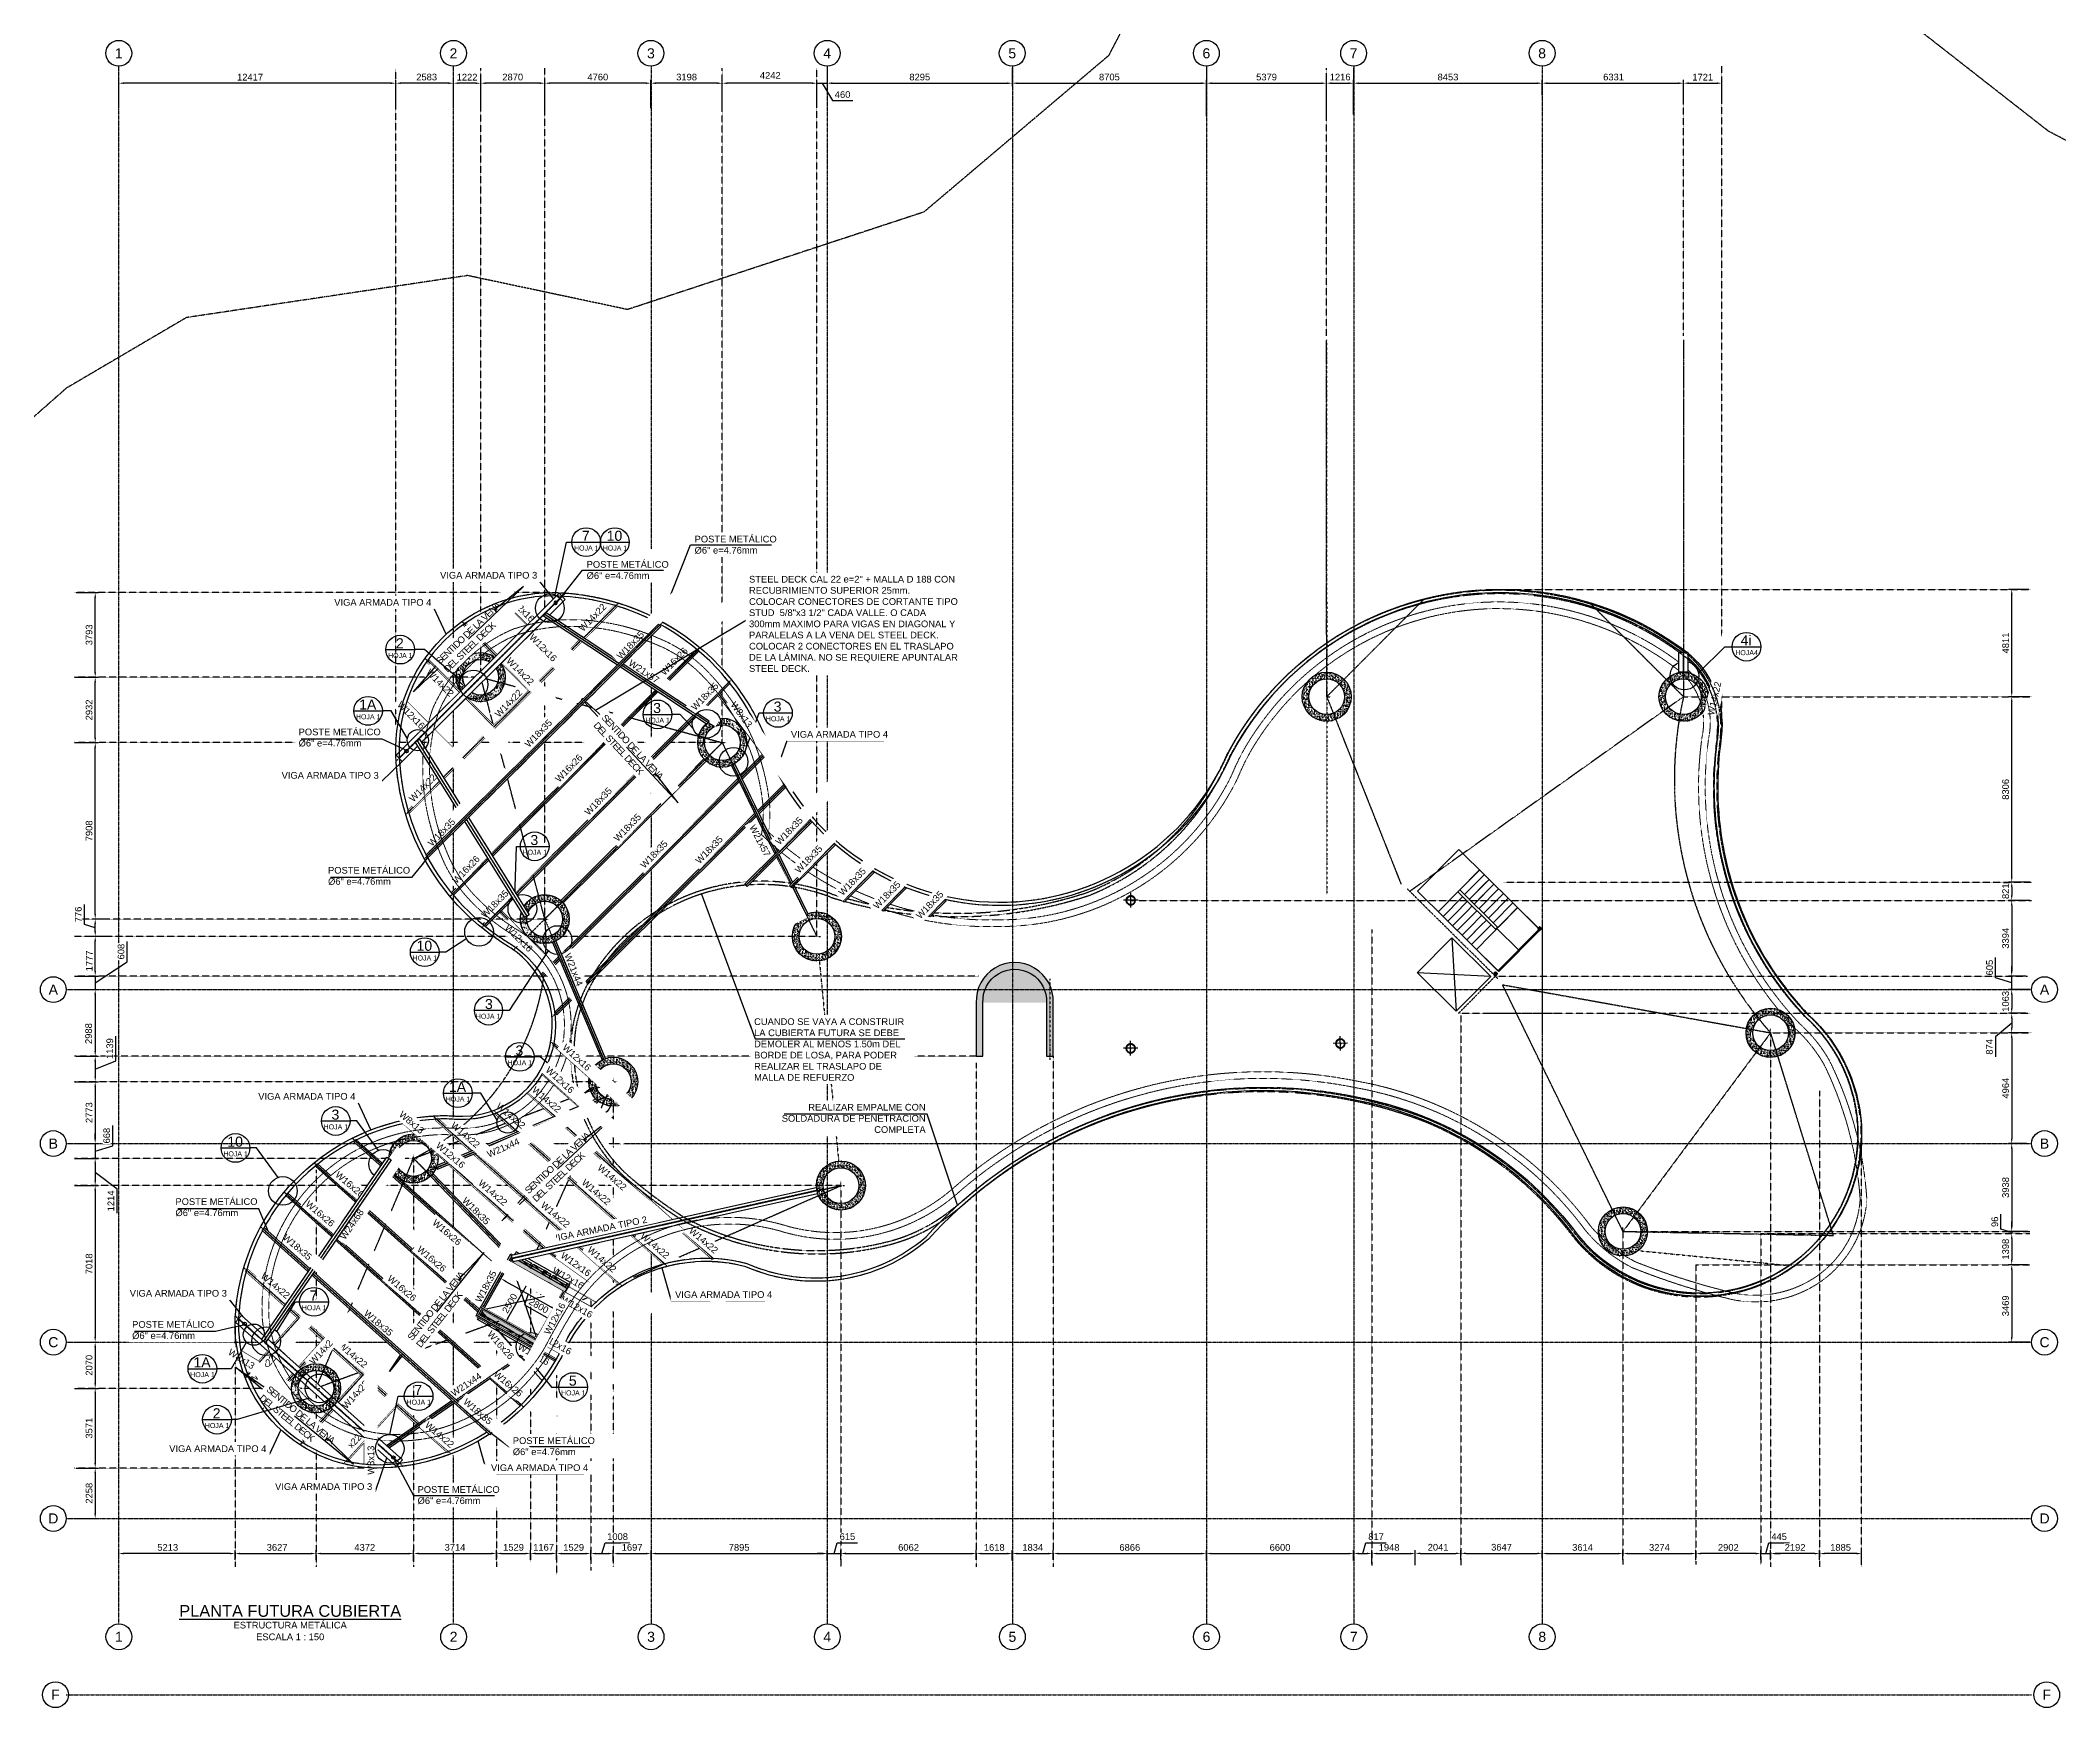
# Model space of a CAD drawing. Header units: millimetres. Extents: x 59135 to 3708801, y -250967 to 196121.
# Drawn here: x 3276866 to 3367365, y -53878 to 20843 of the extents above; entities that cross this region are included whole.
import ezdxf
from ezdxf.enums import TextEntityAlignment as Align

# ---------------------------------------------------------------- set-up
doc = ezdxf.new("R2010")
doc.units = ezdxf.units.MM
doc.header["$LTSCALE"] = 5
doc.set_wipeout_variables(frame=1)
doc.header["$PDMODE"] = 3
for name, pattern in [('ACAD_ISO10W100', [18, 12, -3, 0, -3]), ('CENTER', [2, 1.25, -0.25, 0.25, -0.25]), ('CENTER2', [1.125, 0.75, -0.125, 0.125, -0.125]), ('DASHDOT', [1, 0.5, -0.25, 0, -0.25]), ('HIDDEN', [0.375, 0.25, -0.125]), ('PHANTOM2', [1.25, 0.625, -0.125, 0.125, -0.125, 0.125, -0.125])]:
    doc.linetypes.add(name, pattern=pattern)
doc.layers.get('Defpoints').update_dxf_attribs({"color": 251})
for name, color, linetype in [('A-ejes', 251, 'ACAD_ISO10W100'), ('EE-5', 7, 'Continuous'), ('EE-6', 11, 'Continuous'), ('EE-ACHURADOS', 9, 'Continuous'), ('EE-ARQUITECTONICO', 250, 'Continuous'), ('EE-CARPETA 51', 250, 'HIDDEN'), ('EE-CENTROS', 8, 'CENTER'), ('EE-COLUMNAS', 6, 'Continuous'), ('EE-COLUMNAS CONCRETO', 11, 'Continuous'), ('EE-COTAS', 1, 'Continuous'), ('EE-DETALLES', 1, 'Continuous'), ('EE-EJES', 8, 'DASHDOT'), ('EE-OCULTAS', 252, 'HIDDEN'), ('EE-OCULTO', 252, 'HIDDEN'), ('EE-PMETALICO 16x12.7', 170, 'Continuous'), ('EE-PMETALICO 6x4.76', 70, 'Continuous'), ('EE-PTE 120z120x4.53', 170, 'Continuous'), ('EE-TEXTO 1', 4, 'Continuous'), ('EE-TEXTO 2', 2, 'Continuous'), ('EE-V ARMADA TIPO 2', 32, 'Continuous'), ('EE-V ARMADA TIPO 3', 41, 'Continuous'), ('EE-V ARMADA TIPO 4', 130, 'Continuous'), ('EE-W12x16', 150, 'Continuous'), ('EE-W14x22', 30, 'Continuous'), ('EE-W16x26', 211, 'Continuous'), ('EE-W18x35', 255, 'Continuous'), ('EE-W21x44', 132, 'Continuous'), ('EE-W21x57', 190, 'Continuous'), ('EE-W24x68', 80, 'Continuous'), ('EE-W8x13', 65, 'Continuous'), ('EST-CAMBIO SECCION VIGAS', 240, 'HIDDEN')]:
    doc.layers.add(name, color=color, linetype=linetype)
doc.layers.add('A-LINDERO', color=250, linetype='Continuous', plot=False)
doc.styles.add('ARIAL EE', font='arial.ttf')
doc.dimstyles.new('EE 1_STANDAR', dxfattribs={"dimtxt": 2, "dimasz": 1.5, "dimexe": 1, "dimexo": 0.5, "dimgap": 0.8, "dimtad": 1, "dimdec": 0, "dimdsep": 46, "dimtxsty": 'ARIAL EE', "dimcen": 0.09, "dimclrd": 256, "dimclre": 256, "dimclrt": 2, "dimadec": 0, "dimazin": 0, "dimtfac": 1, "dimtdec": 0, "dimtofl": 0, "dimtmove": 1, "dimatfit": 2, "dimfxl": 1, "dimtolj": 1, "dimlwd": -1, "dimlwe": -1, "dimarcsym": 1})

msp = doc.modelspace()

# ---------------------------------------------------------------- blocks, each defined once
blk = doc.blocks.new('*D868')
at = {"layer": 'Defpoints', "color": 0, "transparency": 16777216}
for p in [(3312130, 19685), (3311671, 18080)]:
    blk.add_point(p, dxfattribs=at)
at = {"layer": 'EE-COTAS', "transparency": 16777216}
for p, q in [((3311671, 18155), (3311671, 19074)), ((3312130, 19610), (3312130, 18774)), ((3311446, 18924), (3311221, 18924)), ((3311900, 18924), (3312364, 18141)), ((3312355, 18924), (3312580, 18924)), ((3312364, 18141), (3313277, 18141))]:
    blk.add_line(p, q, dxfattribs=at)
blk.add_solid([(3311446, 18961), (3311446, 18886), (3311671, 18924)], dxfattribs=at)
at = {"layer": 'EE-COTAS', "color": 2, "transparency": 16777216, "insert": (3312820, 18414), "char_height": 300, "attachment_point": 5, "style": 'ARIAL EE', "bg_fill": 3, "box_fill_scale": 1.1, "bg_fill_color": 256, "bg_fill_true_color": 13158600, "bg_fill_transparency": 0}
blk.add_mtext('\\A1;460', dxfattribs=at)
at = {"layer": 'Defpoints', "color": 0, "transparency": 16777216}
blk.add_point((3312130, 18924), dxfattribs=at)
at = {"layer": 'EE-COTAS', "transparency": 16777216}
blk.add_line((3311671, 18924), (3312130, 18924), dxfattribs=at)
blk.add_solid([(3312355, 18961), (3312355, 18886), (3312130, 18924)], dxfattribs=at)
blk = doc.blocks.new('ITEM_1')
at = {"layer": 'EE-5'}
blk.add_circle((0, 0), 3.86, dxfattribs=at)
at = {"layer": 'EE-TEXTO 1', "style": 'ARIAL EE', "flags": 4}
blk.add_attdef('EJE', text='', height=3, dxfattribs=at).set_placement((0, 0), align=Align.MIDDLE_CENTER)
blk = doc.blocks.new('EJES ARQUITECTONICOS(10-12-2012)')
at = {"layer": 'EE-EJES', "linetype": 'CENTER2', "ltscale": 2.5}
for p, q in [((-8840, -10556), (-8840, 59255)), ((6160, -10556), (6160, 59255)), ((15017, 59255), (15017, -10556)), ((22917, 59255), (22917, -10556)), ((31211, 59255), (31211, -10556)), ((39911, 59255), (39911, -10556)), ((46511, 59255), (46511, -10556)), ((54959, 59255), (54959, -10556)), ((-11196, 17870), (76893, 17870)), ((-11196, 10970), (76893, 10970)), ((-11196, 2070), (76893, 2070)), ((-11196, -5830), (76893, -5830)), ((-11196, -13730), (76893, -13730))]:
    blk.add_line(p, q, dxfattribs=at)
at = {"layer": 'EE-COTAS'}
ref = blk.add_blockref('ITEM_1', (-8840, 59833), dxfattribs=dict(at, xscale=150, yscale=150, zscale=150, rotation=180))
ref.add_attrib('EJE', '1', dxfattribs={"layer": 'EE-TEXTO 1', "height": 450, "style": 'ARIAL EE', "flags": 4}).set_placement((-8840, 59833), align=Align.MIDDLE_CENTER)
ref = blk.add_blockref('ITEM_1', (6160, 59833), dxfattribs=dict(at, xscale=150, yscale=150, zscale=150, rotation=180))
ref.add_attrib('EJE', '2', dxfattribs={"layer": 'EE-TEXTO 1', "height": 450, "style": 'ARIAL EE', "flags": 4}).set_placement((6160, 59833), align=Align.MIDDLE_CENTER)
ref = blk.add_blockref('ITEM_1', (15010, 59833), dxfattribs=dict(at, xscale=150, yscale=150, zscale=150, rotation=180))
ref.add_attrib('EJE', '3', dxfattribs={"layer": 'EE-TEXTO 1', "height": 450, "style": 'ARIAL EE', "flags": 4}).set_placement((15010, 59833), align=Align.MIDDLE_CENTER)
ref = blk.add_blockref('ITEM_1', (22910, 59833), dxfattribs=dict(at, xscale=150, yscale=150, zscale=150, rotation=180))
ref.add_attrib('EJE', '4', dxfattribs={"layer": 'EE-TEXTO 1', "height": 450, "style": 'ARIAL EE', "flags": 4}).set_placement((22910, 59833), align=Align.MIDDLE_CENTER)
ref = blk.add_blockref('ITEM_1', (31205, 59833), dxfattribs=dict(at, xscale=150, yscale=150, zscale=150, rotation=180))
ref.add_attrib('EJE', '5', dxfattribs={"layer": 'EE-TEXTO 1', "height": 450, "style": 'ARIAL EE', "flags": 4}).set_placement((31204, 59833), align=Align.MIDDLE_CENTER)
ref = blk.add_blockref('ITEM_1', (39905, 59833), dxfattribs=dict(at, xscale=150, yscale=150, zscale=150, rotation=180))
ref.add_attrib('EJE', '6', dxfattribs={"layer": 'EE-TEXTO 1', "height": 450, "style": 'ARIAL EE', "flags": 4}).set_placement((39904, 59833), align=Align.MIDDLE_CENTER)
ref = blk.add_blockref('ITEM_1', (46505, 59833), dxfattribs=dict(at, xscale=150, yscale=150, zscale=150, rotation=180))
ref.add_attrib('EJE', '7', dxfattribs={"layer": 'EE-TEXTO 1', "height": 450, "style": 'ARIAL EE', "flags": 4}).set_placement((46504, 59833), align=Align.MIDDLE_CENTER)
ref = blk.add_blockref('ITEM_1', (54953, 59833), dxfattribs=dict(at, xscale=150, yscale=150, zscale=150, rotation=180))
ref.add_attrib('EJE', '8', dxfattribs={"layer": 'EE-TEXTO 1', "height": 450, "style": 'ARIAL EE', "flags": 4}).set_placement((54952, 59833), align=Align.MIDDLE_CENTER)
ref = blk.add_blockref('ITEM_1', (-11774, 17870), dxfattribs=dict(at, xscale=150, yscale=150, zscale=150, rotation=180))
ref.add_attrib('EJE', 'A', dxfattribs={"layer": 'EE-TEXTO 1', "height": 450, "style": 'ARIAL EE', "flags": 4}).set_placement((-11774, 17870), align=Align.MIDDLE_CENTER)
ref = blk.add_blockref('ITEM_1', (77472, 17870), dxfattribs=dict(at, xscale=150, yscale=150, zscale=150, rotation=180))
ref.add_attrib('EJE', 'A', dxfattribs={"layer": 'EE-TEXTO 1', "height": 450, "style": 'ARIAL EE', "flags": 4}).set_placement((77471, 17870), align=Align.MIDDLE_CENTER)
ref = blk.add_blockref('ITEM_1', (-11774, 10970), dxfattribs=dict(at, xscale=150, yscale=150, zscale=150, rotation=180))
ref.add_attrib('EJE', 'B', dxfattribs={"layer": 'EE-TEXTO 1', "height": 450, "style": 'ARIAL EE', "flags": 4}).set_placement((-11774, 10970), align=Align.MIDDLE_CENTER)
ref = blk.add_blockref('ITEM_1', (77472, 10970), dxfattribs=dict(at, xscale=150, yscale=150, zscale=150, rotation=180))
ref.add_attrib('EJE', 'B', dxfattribs={"layer": 'EE-TEXTO 1', "height": 450, "style": 'ARIAL EE', "flags": 4}).set_placement((77471, 10970), align=Align.MIDDLE_CENTER)
ref = blk.add_blockref('ITEM_1', (-11774, 2070), dxfattribs=dict(at, xscale=150, yscale=150, zscale=150, rotation=180))
ref.add_attrib('EJE', 'C', dxfattribs={"layer": 'EE-TEXTO 1', "height": 450, "style": 'ARIAL EE', "flags": 4}).set_placement((-11774, 2070), align=Align.MIDDLE_CENTER)
ref = blk.add_blockref('ITEM_1', (77472, 2070), dxfattribs=dict(at, xscale=150, yscale=150, zscale=150, rotation=180))
ref.add_attrib('EJE', 'C', dxfattribs={"layer": 'EE-TEXTO 1', "height": 450, "style": 'ARIAL EE', "flags": 4}).set_placement((77471, 2070), align=Align.MIDDLE_CENTER)
ref = blk.add_blockref('ITEM_1', (-11774, -5830), dxfattribs=dict(at, xscale=150, yscale=150, zscale=150, rotation=180))
ref.add_attrib('EJE', 'D', dxfattribs={"layer": 'EE-TEXTO 1', "height": 450, "style": 'ARIAL EE', "flags": 4}).set_placement((-11774, -5830), align=Align.MIDDLE_CENTER)
ref = blk.add_blockref('ITEM_1', (77472, -5830), dxfattribs=dict(at, xscale=150, yscale=150, zscale=150, rotation=180))
ref.add_attrib('EJE', 'D', dxfattribs={"layer": 'EE-TEXTO 1', "height": 450, "style": 'ARIAL EE', "flags": 4}).set_placement((77471, -5830), align=Align.MIDDLE_CENTER)
ref = blk.add_blockref('ITEM_1', (-8833, -11134), dxfattribs=dict(at, xscale=150, yscale=150, zscale=150, rotation=180))
ref.add_attrib('EJE', '1', dxfattribs={"layer": 'EE-TEXTO 1', "height": 450, "style": 'ARIAL EE', "flags": 4}).set_placement((-8834, -11134), align=Align.MIDDLE_CENTER)
ref = blk.add_blockref('ITEM_1', (6167, -11134), dxfattribs=dict(at, xscale=150, yscale=150, zscale=150, rotation=180))
ref.add_attrib('EJE', '2', dxfattribs={"layer": 'EE-TEXTO 1', "height": 450, "style": 'ARIAL EE', "flags": 4}).set_placement((6166, -11134), align=Align.MIDDLE_CENTER)
ref = blk.add_blockref('ITEM_1', (15017, -11134), dxfattribs=dict(at, xscale=150, yscale=150, zscale=150, rotation=180))
ref.add_attrib('EJE', '3', dxfattribs={"layer": 'EE-TEXTO 1', "height": 450, "style": 'ARIAL EE', "flags": 4}).set_placement((15016, -11134), align=Align.MIDDLE_CENTER)
ref = blk.add_blockref('ITEM_1', (22917, -11134), dxfattribs=dict(at, xscale=150, yscale=150, zscale=150, rotation=180))
ref.add_attrib('EJE', '4', dxfattribs={"layer": 'EE-TEXTO 1', "height": 450, "style": 'ARIAL EE', "flags": 4}).set_placement((22916, -11134), align=Align.MIDDLE_CENTER)
ref = blk.add_blockref('ITEM_1', (31211, -11134), dxfattribs=dict(at, xscale=150, yscale=150, zscale=150, rotation=180))
ref.add_attrib('EJE', '5', dxfattribs={"layer": 'EE-TEXTO 1', "height": 450, "style": 'ARIAL EE', "flags": 4}).set_placement((31211, -11134), align=Align.MIDDLE_CENTER)
ref = blk.add_blockref('ITEM_1', (39911, -11134), dxfattribs=dict(at, xscale=150, yscale=150, zscale=150, rotation=180))
ref.add_attrib('EJE', '6', dxfattribs={"layer": 'EE-TEXTO 1', "height": 450, "style": 'ARIAL EE', "flags": 4}).set_placement((39911, -11134), align=Align.MIDDLE_CENTER)
ref = blk.add_blockref('ITEM_1', (46511, -11134), dxfattribs=dict(at, xscale=150, yscale=150, zscale=150, rotation=180))
ref.add_attrib('EJE', '7', dxfattribs={"layer": 'EE-TEXTO 1', "height": 450, "style": 'ARIAL EE', "flags": 4}).set_placement((46511, -11134), align=Align.MIDDLE_CENTER)
ref = blk.add_blockref('ITEM_1', (54959, -11134), dxfattribs=dict(at, xscale=150, yscale=150, zscale=150, rotation=180))
ref.add_attrib('EJE', '8', dxfattribs={"layer": 'EE-TEXTO 1', "height": 450, "style": 'ARIAL EE', "flags": 4}).set_placement((54959, -11134), align=Align.MIDDLE_CENTER)
ref = blk.add_blockref('ITEM_1', (-11678, -13730), dxfattribs=dict(at, xscale=150, yscale=150, zscale=150, rotation=180))
ref.add_attrib('EJE', 'F', dxfattribs={"layer": 'EE-TEXTO 1', "height": 450, "style": 'ARIAL EE', "flags": 4}).set_placement((-11678, -13730), align=Align.MIDDLE_CENTER)
ref = blk.add_blockref('ITEM_1', (77568, -13730), dxfattribs=dict(at, xscale=150, yscale=150, zscale=150, rotation=180))
ref.add_attrib('EJE', 'F', dxfattribs={"layer": 'EE-TEXTO 1', "height": 450, "style": 'ARIAL EE', "flags": 4}).set_placement((77568, -13730), align=Align.MIDDLE_CENTER)
blk = doc.blocks.new('*D869')
at = {"layer": 'Defpoints', "color": 0, "transparency": 16777216}
for p in [(3312130, 19685), (3320425, 19685), (3320425, 18924)]:
    blk.add_point(p, dxfattribs=at)
at = {"layer": 'EE-COTAS', "transparency": 16777216}
for p, q in [((3312130, 19610), (3312130, 18774)), ((3320425, 19610), (3320425, 18774)), ((3312355, 18924), (3320200, 18924))]:
    blk.add_line(p, q, dxfattribs=at)
for points in [[(3312355, 18961), (3312355, 18886), (3312130, 18924)], [(3320200, 18961), (3320200, 18886), (3320425, 18924)]]:
    blk.add_solid(points, dxfattribs=at)
at = {"layer": 'EE-COTAS', "color": 2, "transparency": 16777216, "insert": (3316278, 19197), "char_height": 300, "attachment_point": 5, "style": 'ARIAL EE', "bg_fill": 3, "box_fill_scale": 1.1, "bg_fill_color": 256, "bg_fill_true_color": 13158600, "bg_fill_transparency": 0}
blk.add_mtext('\\A1;8295', dxfattribs=at)
blk = doc.blocks.new('*D870')
at = {"layer": 'Defpoints', "color": 0, "transparency": 16777216}
for p in [(3335725, 19685), (3344178, 18924), (3344178, 18341)]:
    blk.add_point(p, dxfattribs=at)
at = {"layer": 'EE-COTAS', "transparency": 16777216}
for p, q in [((3335725, 19610), (3335725, 18774)), ((3344178, 18416), (3344178, 19074)), ((3335950, 18924), (3343953, 18924))]:
    blk.add_line(p, q, dxfattribs=at)
for points in [[(3335950, 18961), (3335950, 18886), (3335725, 18924)], [(3343953, 18961), (3343953, 18886), (3344178, 18924)]]:
    blk.add_solid(points, dxfattribs=at)
at = {"layer": 'EE-COTAS', "color": 2, "transparency": 16777216, "insert": (3339952, 19197), "char_height": 300, "attachment_point": 5, "style": 'ARIAL EE', "bg_fill": 3, "box_fill_scale": 1.1, "bg_fill_color": 256, "bg_fill_true_color": 13158600, "bg_fill_transparency": 0}
blk.add_mtext('\\A1;8453', dxfattribs=at)
blk = doc.blocks.new('*D871')
at = {"layer": 'Defpoints', "color": 0, "transparency": 16777216}
for p in [(3320425, 19685), (3329130, 19685), (3329130, 18924)]:
    blk.add_point(p, dxfattribs=at)
at = {"layer": 'EE-COTAS', "transparency": 16777216}
for p, q in [((3320425, 19610), (3320425, 18774)), ((3329130, 19610), (3329130, 18774)), ((3320650, 18924), (3328905, 18924))]:
    blk.add_line(p, q, dxfattribs=at)
for points in [[(3320650, 18961), (3320650, 18886), (3320425, 18924)], [(3328905, 18961), (3328905, 18886), (3329130, 18924)]]:
    blk.add_solid(points, dxfattribs=at)
at = {"layer": 'EE-COTAS', "color": 2, "transparency": 16777216, "insert": (3324778, 19197), "char_height": 300, "attachment_point": 5, "style": 'ARIAL EE', "bg_fill": 3, "box_fill_scale": 1.1, "bg_fill_color": 256, "bg_fill_true_color": 13158600, "bg_fill_transparency": 0}
blk.add_mtext('\\A1;8705', dxfattribs=at)
blk = doc.blocks.new('*D872')
at = {"layer": 'Defpoints', "color": 0, "transparency": 16777216}
for p in [(3334509, 18924), (3329130, 17367), (3334509, 17356)]:
    blk.add_point(p, dxfattribs=at)
at = {"layer": 'EE-COTAS', "transparency": 16777216}
for p, q in [((3329130, 17442), (3329130, 19074)), ((3334509, 17431), (3334509, 19074)), ((3329355, 18924), (3334284, 18924))]:
    blk.add_line(p, q, dxfattribs=at)
for points in [[(3329355, 18961), (3329355, 18886), (3329130, 18924)], [(3334284, 18961), (3334284, 18886), (3334509, 18924)]]:
    blk.add_solid(points, dxfattribs=at)
at = {"layer": 'EE-COTAS', "color": 2, "transparency": 16777216, "insert": (3331820, 19197), "char_height": 300, "attachment_point": 5, "style": 'ARIAL EE', "bg_fill": 3, "box_fill_scale": 1.1, "bg_fill_color": 256, "bg_fill_true_color": 13158600, "bg_fill_transparency": 0}
blk.add_mtext('\\A1;5379', dxfattribs=at)
blk = doc.blocks.new('*D873')
at = {"layer": 'Defpoints', "color": 0, "transparency": 16777216}
for p in [(3350509, 18188), (3352230, 18188)]:
    blk.add_point(p, dxfattribs=at)
at = {"layer": 'EE-COTAS', "transparency": 16777216}
for p, q in [((3350509, 18263), (3350509, 19074)), ((3352230, 18263), (3352230, 19074)), ((3350734, 18924), (3352005, 18924))]:
    blk.add_line(p, q, dxfattribs=at)
at = {"layer": 'EE-COTAS', "color": 2, "transparency": 16777216, "insert": (3351370, 19194), "char_height": 300, "attachment_point": 5, "style": 'ARIAL EE', "bg_fill": 3, "box_fill_scale": 1.1, "bg_fill_color": 256, "bg_fill_true_color": 13158600, "bg_fill_transparency": 0}
blk.add_mtext('\\A1;1721', dxfattribs=at)
at = {"layer": 'Defpoints', "color": 0, "transparency": 16777216}
blk.add_point((3352230, 18924), dxfattribs=at)
at = {"layer": 'EE-COTAS', "transparency": 16777216}
for points in [[(3350734, 18961), (3350734, 18886), (3350509, 18924)], [(3352005, 18961), (3352005, 18886), (3352230, 18924)]]:
    blk.add_solid(points, dxfattribs=at)
blk = doc.blocks.new('*D874')
at = {"layer": 'Defpoints', "color": 0, "transparency": 16777216}
for p in [(3344178, 18311), (3350509, 18924), (3350509, 18101)]:
    blk.add_point(p, dxfattribs=at)
at = {"layer": 'EE-COTAS', "transparency": 16777216}
for p, q in [((3344178, 18386), (3344178, 19074)), ((3350509, 18176), (3350509, 19074)), ((3344403, 18924), (3350284, 18924))]:
    blk.add_line(p, q, dxfattribs=at)
for points in [[(3344403, 18961), (3344403, 18886), (3344178, 18924)], [(3350284, 18961), (3350284, 18886), (3350509, 18924)]]:
    blk.add_solid(points, dxfattribs=at)
at = {"layer": 'EE-COTAS', "color": 2, "transparency": 16777216, "insert": (3347374, 19197), "char_height": 300, "attachment_point": 5, "style": 'ARIAL EE', "bg_fill": 3, "box_fill_scale": 1.1, "bg_fill_color": 256, "bg_fill_true_color": 13158600, "bg_fill_transparency": 0}
blk.add_mtext('\\A1;6331', dxfattribs=at)
blk = doc.blocks.new('*D875')
at = {"layer": 'Defpoints', "color": 0, "transparency": 16777216}
for p in [(3307429, 18924), (3311671, 18924), (3307429, 17605)]:
    blk.add_point(p, dxfattribs=at)
at = {"layer": 'EE-COTAS', "transparency": 16777216}
for p, q in [((3307429, 17680), (3307429, 19074)), ((3311671, 18999), (3311671, 19074)), ((3311446, 18924), (3307654, 18924))]:
    blk.add_line(p, q, dxfattribs=at)
for points in [[(3307654, 18961), (3307654, 18886), (3307429, 18924)], [(3311446, 18961), (3311446, 18886), (3311671, 18924)]]:
    blk.add_solid(points, dxfattribs=at)
at = {"layer": 'EE-COTAS', "color": 2, "transparency": 16777216, "insert": (3309578, 19271), "char_height": 300, "attachment_point": 5, "style": 'ARIAL EE', "bg_fill": 3, "box_fill_scale": 1.1, "bg_fill_color": 256, "bg_fill_true_color": 13158600, "bg_fill_transparency": 0}
blk.add_mtext('\\A1;4242', dxfattribs=at)
blk = doc.blocks.new('*D876')
at = {"layer": 'Defpoints', "color": 0, "transparency": 16777216}
for p in [(3334509, 17444), (3335725, 17444)]:
    blk.add_point(p, dxfattribs=at)
at = {"layer": 'EE-COTAS', "transparency": 16777216}
for p, q in [((3334509, 17519), (3334509, 19074)), ((3335725, 17519), (3335725, 19074)), ((3334734, 18924), (3335500, 18924))]:
    blk.add_line(p, q, dxfattribs=at)
at = {"layer": 'EE-COTAS', "color": 2, "transparency": 16777216, "insert": (3335119, 19197), "char_height": 300, "attachment_point": 5, "style": 'ARIAL EE', "bg_fill": 3, "box_fill_scale": 1.1, "bg_fill_color": 256, "bg_fill_true_color": 13158600, "bg_fill_transparency": 0}
blk.add_mtext('\\A1;1216', dxfattribs=at)
at = {"layer": 'Defpoints', "color": 0, "transparency": 16777216}
blk.add_point((3335725, 18924), dxfattribs=at)
at = {"layer": 'EE-COTAS', "transparency": 16777216}
for points in [[(3334734, 18961), (3334734, 18886), (3334509, 18924)], [(3335500, 18961), (3335500, 18886), (3335725, 18924)]]:
    blk.add_solid(points, dxfattribs=at)
blk = doc.blocks.new('*D877')
at = {"layer": 'Defpoints', "color": 0, "transparency": 16777216}
for p in [(3304230, 18924), (3307429, 18924), (3304230, 17733)]:
    blk.add_point(p, dxfattribs=at)
at = {"layer": 'EE-COTAS', "transparency": 16777216}
for p, q in [((3304230, 17808), (3304230, 19074)), ((3307429, 18999), (3307429, 19074)), ((3307204, 18924), (3304455, 18924))]:
    blk.add_line(p, q, dxfattribs=at)
for points in [[(3304455, 18961), (3304455, 18886), (3304230, 18924)], [(3307204, 18961), (3307204, 18886), (3307429, 18924)]]:
    blk.add_solid(points, dxfattribs=at)
at = {"layer": 'EE-COTAS', "color": 2, "transparency": 16777216, "insert": (3305829, 19197), "char_height": 300, "attachment_point": 5, "style": 'ARIAL EE', "bg_fill": 3, "box_fill_scale": 1.1, "bg_fill_color": 256, "bg_fill_true_color": 13158600, "bg_fill_transparency": 0}
blk.add_mtext('\\A1;3198', dxfattribs=at)
blk = doc.blocks.new('*D878')
at = {"layer": 'Defpoints', "color": 0, "transparency": 16777216}
for p in [(3299470, 18924), (3299470, 17686), (3304230, 17733)]:
    blk.add_point(p, dxfattribs=at)
at = {"layer": 'EE-COTAS', "transparency": 16777216}
for p, q in [((3299470, 17761), (3299470, 19074)), ((3304230, 17808), (3304230, 19074)), ((3304005, 18924), (3299695, 18924))]:
    blk.add_line(p, q, dxfattribs=at)
for points in [[(3299695, 18961), (3299695, 18886), (3299470, 18924)], [(3304005, 18961), (3304005, 18886), (3304230, 18924)]]:
    blk.add_solid(points, dxfattribs=at)
at = {"layer": 'EE-COTAS', "color": 2, "transparency": 16777216, "insert": (3301850, 19197), "char_height": 300, "attachment_point": 5, "style": 'ARIAL EE', "bg_fill": 3, "box_fill_scale": 1.1, "bg_fill_color": 256, "bg_fill_true_color": 13158600, "bg_fill_transparency": 0}
blk.add_mtext('\\A1;4760', dxfattribs=at)
blk = doc.blocks.new('*D879')
at = {"layer": 'Defpoints', "color": 0, "transparency": 16777216}
for p in [(3296600, 18924), (3296600, 17639), (3299470, 17686)]:
    blk.add_point(p, dxfattribs=at)
at = {"layer": 'EE-COTAS', "transparency": 16777216}
for p, q in [((3296600, 17714), (3296600, 19074)), ((3299470, 17761), (3299470, 19074)), ((3299245, 18924), (3296825, 18924))]:
    blk.add_line(p, q, dxfattribs=at)
for points in [[(3296825, 18961), (3296825, 18886), (3296600, 18924)], [(3299245, 18961), (3299245, 18886), (3299470, 18924)]]:
    blk.add_solid(points, dxfattribs=at)
at = {"layer": 'EE-COTAS', "color": 2, "transparency": 16777216, "insert": (3298035, 19197), "char_height": 300, "attachment_point": 5, "style": 'ARIAL EE', "bg_fill": 3, "box_fill_scale": 1.1, "bg_fill_color": 256, "bg_fill_true_color": 13158600, "bg_fill_transparency": 0}
blk.add_mtext('\\A1;2870', dxfattribs=at)
blk = doc.blocks.new('*D880')
at = {"layer": 'Defpoints', "color": 0, "transparency": 16777216}
for p in [(3295378, 17725), (3296600, 17727)]:
    blk.add_point(p, dxfattribs=at)
at = {"layer": 'EE-COTAS', "transparency": 16777216}
for p, q in [((3295378, 17800), (3295378, 19074)), ((3296600, 17802), (3296600, 19074)), ((3296375, 18924), (3295603, 18924))]:
    blk.add_line(p, q, dxfattribs=at)
at = {"layer": 'EE-COTAS', "color": 2, "transparency": 16777216, "insert": (3295989, 19194), "char_height": 300, "attachment_point": 5, "style": 'ARIAL EE', "bg_fill": 3, "box_fill_scale": 1.1, "bg_fill_color": 256, "bg_fill_true_color": 13158600, "bg_fill_transparency": 0}
blk.add_mtext('\\A1;1222', dxfattribs=at)
at = {"layer": 'Defpoints', "color": 0, "transparency": 16777216}
blk.add_point((3295378, 18924), dxfattribs=at)
at = {"layer": 'EE-COTAS', "transparency": 16777216}
for points in [[(3295603, 18961), (3295603, 18886), (3295378, 18924)], [(3296375, 18961), (3296375, 18886), (3296600, 18924)]]:
    blk.add_solid(points, dxfattribs=at)
blk = doc.blocks.new('*D881')
at = {"layer": 'Defpoints', "color": 0, "transparency": 16777216}
for p in [(3292795, 18924), (3292795, 17800), (3295378, 17800)]:
    blk.add_point(p, dxfattribs=at)
at = {"layer": 'EE-COTAS', "transparency": 16777216}
for p, q in [((3292795, 17875), (3292795, 19074)), ((3295378, 17875), (3295378, 19074)), ((3295153, 18924), (3293020, 18924))]:
    blk.add_line(p, q, dxfattribs=at)
for points in [[(3293020, 18961), (3293020, 18886), (3292795, 18924)], [(3295153, 18961), (3295153, 18886), (3295378, 18924)]]:
    blk.add_solid(points, dxfattribs=at)
at = {"layer": 'EE-COTAS', "color": 2, "transparency": 16777216, "insert": (3294178, 19197), "char_height": 300, "attachment_point": 5, "style": 'ARIAL EE'}
blk.add_mtext('\\A1;2583', dxfattribs=at)
blk = doc.blocks.new('*D882')
at = {"layer": 'Defpoints', "color": 0, "transparency": 16777216}
for p in [(3280378, 18924), (3280378, 17875), (3292795, 17875)]:
    blk.add_point(p, dxfattribs=at)
at = {"layer": 'EE-COTAS', "transparency": 16777216}
for p, q in [((3280378, 17950), (3280378, 19074)), ((3292795, 17950), (3292795, 19074)), ((3292570, 18924), (3280603, 18924))]:
    blk.add_line(p, q, dxfattribs=at)
for points in [[(3280603, 18961), (3280603, 18886), (3280378, 18924)], [(3292570, 18961), (3292570, 18886), (3292795, 18924)]]:
    blk.add_solid(points, dxfattribs=at)
at = {"layer": 'EE-COTAS', "color": 2, "transparency": 16777216, "insert": (3286263, 19194), "char_height": 300, "attachment_point": 5, "style": 'ARIAL EE'}
blk.add_mtext('\\A1;12417', dxfattribs=at)
blk = doc.blocks.new('*D883')
at = {"layer": 'Defpoints', "color": 0, "transparency": 16777216}
for p in [(3289219, -46973), (3285592, -47334), (3289219, -47334)]:
    blk.add_point(p, dxfattribs=at)
at = {"layer": 'EE-COTAS', "transparency": 16777216}
for p, q in [((3285592, -47259), (3285592, -46823)), ((3285817, -46973), (3288994, -46973)), ((3289219, -47259), (3289219, -46823))]:
    blk.add_line(p, q, dxfattribs=at)
for points in [[(3285817, -46936), (3285817, -47011), (3285592, -46973)], [(3288994, -46936), (3288994, -47011), (3289219, -46973)]]:
    blk.add_solid(points, dxfattribs=at)
at = {"layer": 'EE-COTAS', "color": 2, "transparency": 16777216, "insert": (3287475, -46700), "char_height": 300, "attachment_point": 5, "style": 'ARIAL EE', "bg_fill": 3, "box_fill_scale": 1.1, "bg_fill_color": 256, "bg_fill_true_color": 13158600, "bg_fill_transparency": 0}
blk.add_mtext('\\A1;3627', dxfattribs=at)
blk = doc.blocks.new('*D884')
at = {"layer": 'Defpoints', "color": 0, "transparency": 16777216}
for p in [(3293591, -46973), (3289219, -47334), (3293591, -47334)]:
    blk.add_point(p, dxfattribs=at)
at = {"layer": 'EE-COTAS', "transparency": 16777216}
for p, q in [((3289219, -47259), (3289219, -46823)), ((3289444, -46973), (3293366, -46973)), ((3293591, -47259), (3293591, -46823))]:
    blk.add_line(p, q, dxfattribs=at)
for points in [[(3289444, -46936), (3289444, -47011), (3289219, -46973)], [(3293366, -46936), (3293366, -47011), (3293591, -46973)]]:
    blk.add_solid(points, dxfattribs=at)
at = {"layer": 'EE-COTAS', "color": 2, "transparency": 16777216, "insert": (3291405, -46700), "char_height": 300, "attachment_point": 5, "style": 'ARIAL EE', "bg_fill": 3, "box_fill_scale": 1.1, "bg_fill_color": 256, "bg_fill_true_color": 13158600, "bg_fill_transparency": 0}
blk.add_mtext('\\A1;4372', dxfattribs=at)
blk = doc.blocks.new('*D885')
at = {"layer": 'Defpoints', "color": 0, "transparency": 16777216}
for p in [(3297305, -46970), (3293591, -47395), (3297305, -47331)]:
    blk.add_point(p, dxfattribs=at)
at = {"layer": 'EE-COTAS', "transparency": 16777216}
for p, q in [((3293591, -47320), (3293591, -46820)), ((3293816, -46970), (3297080, -46970)), ((3297305, -47256), (3297305, -46820))]:
    blk.add_line(p, q, dxfattribs=at)
for points in [[(3293816, -46932), (3293816, -47007), (3293591, -46970)], [(3297080, -46932), (3297080, -47007), (3297305, -46970)]]:
    blk.add_solid(points, dxfattribs=at)
at = {"layer": 'EE-COTAS', "color": 2, "transparency": 16777216, "insert": (3295448, -46697), "char_height": 300, "attachment_point": 5, "style": 'ARIAL EE', "bg_fill": 3, "box_fill_scale": 1.1, "bg_fill_color": 256, "bg_fill_true_color": 13158600, "bg_fill_transparency": 0}
blk.add_mtext('\\A1;3714', dxfattribs=at)
blk = doc.blocks.new('*D886')
at = {"layer": 'Defpoints', "color": 0, "transparency": 16777216}
for p in [(3297305, -47331), (3298834, -47331)]:
    blk.add_point(p, dxfattribs=at)
at = {"layer": 'EE-COTAS', "transparency": 16777216}
for p, q in [((3297305, -47256), (3297305, -46820)), ((3297530, -46970), (3298609, -46970)), ((3298834, -47256), (3298834, -46820))]:
    blk.add_line(p, q, dxfattribs=at)
for points in [[(3297530, -46932), (3297530, -47007), (3297305, -46970)], [(3298609, -46932), (3298609, -47007), (3298834, -46970)]]:
    blk.add_solid(points, dxfattribs=at)
at = {"layer": 'EE-COTAS', "color": 2, "transparency": 16777216, "insert": (3298070, -46697), "char_height": 300, "attachment_point": 5, "style": 'ARIAL EE', "bg_fill": 3, "box_fill_scale": 1.1, "bg_fill_color": 256, "bg_fill_true_color": 13158600, "bg_fill_transparency": 0}
blk.add_mtext('\\A1;1529', dxfattribs=at)
at = {"layer": 'Defpoints', "color": 0, "transparency": 16777216}
blk.add_point((3298834, -46970), dxfattribs=at)
blk = doc.blocks.new('*D887')
at = {"layer": 'Defpoints', "color": 0, "transparency": 16777216}
for p in [(3298834, -47331), (3300001, -47331)]:
    blk.add_point(p, dxfattribs=at)
at = {"layer": 'EE-COTAS', "transparency": 16777216}
for p, q in [((3298834, -47256), (3298834, -46820)), ((3299059, -46970), (3299776, -46970)), ((3300001, -47256), (3300001, -46820))]:
    blk.add_line(p, q, dxfattribs=at)
for points in [[(3299059, -46932), (3299059, -47007), (3298834, -46970)], [(3299776, -46932), (3299776, -47007), (3300001, -46970)]]:
    blk.add_solid(points, dxfattribs=at)
at = {"layer": 'EE-COTAS', "color": 2, "transparency": 16777216, "insert": (3299418, -46697), "char_height": 300, "attachment_point": 5, "style": 'ARIAL EE', "bg_fill": 3, "box_fill_scale": 1.1, "bg_fill_color": 256, "bg_fill_true_color": 13158600, "bg_fill_transparency": 0}
blk.add_mtext('\\A1;1167', dxfattribs=at)
at = {"layer": 'Defpoints', "color": 0, "transparency": 16777216}
blk.add_point((3300001, -46970), dxfattribs=at)
blk = doc.blocks.new('*D888')
at = {"layer": 'Defpoints', "color": 0, "transparency": 16777216}
for p in [(3300001, -47334), (3301531, -47345)]:
    blk.add_point(p, dxfattribs=at)
at = {"layer": 'EE-COTAS', "transparency": 16777216}
for p, q in [((3300001, -47259), (3300001, -46823)), ((3300226, -46973), (3301306, -46973)), ((3301531, -47270), (3301531, -46823))]:
    blk.add_line(p, q, dxfattribs=at)
for points in [[(3300226, -46936), (3300226, -47011), (3300001, -46973)], [(3301306, -46936), (3301306, -47011), (3301531, -46973)]]:
    blk.add_solid(points, dxfattribs=at)
at = {"layer": 'EE-COTAS', "color": 2, "transparency": 16777216, "insert": (3300766, -46700), "char_height": 300, "attachment_point": 5, "style": 'ARIAL EE', "bg_fill": 3, "box_fill_scale": 1.1, "bg_fill_color": 256, "bg_fill_true_color": 13158600, "bg_fill_transparency": 0}
blk.add_mtext('\\A1;1529', dxfattribs=at)
at = {"layer": 'Defpoints', "color": 0, "transparency": 16777216}
blk.add_point((3301531, -46973), dxfattribs=at)
blk = doc.blocks.new('*D889')
at = {"layer": 'Defpoints', "color": 0, "transparency": 16777216}
for p in [(3302538, -46973), (3301531, -47334), (3302538, -47383)]:
    blk.add_point(p, dxfattribs=at)
at = {"layer": 'EE-COTAS', "transparency": 16777216}
for p, q in [((3301531, -47259), (3301531, -46823)), ((3301756, -46973), (3302313, -46973)), ((3302035, -46973), (3302180, -46490)), ((3302180, -46490), (3303288, -46490)), ((3302538, -47308), (3302538, -46823))]:
    blk.add_line(p, q, dxfattribs=at)
for points in [[(3301756, -46936), (3301756, -47011), (3301531, -46973)], [(3302313, -46936), (3302313, -47011), (3302538, -46973)]]:
    blk.add_solid(points, dxfattribs=at)
at = {"layer": 'EE-COTAS', "color": 2, "transparency": 16777216, "insert": (3302734, -46217), "char_height": 300, "attachment_point": 5, "style": 'ARIAL EE', "bg_fill": 3, "box_fill_scale": 1.1, "bg_fill_color": 256, "bg_fill_true_color": 13158600, "bg_fill_transparency": 0}
blk.add_mtext('\\A1;1008', dxfattribs=at)
blk = doc.blocks.new('*D890')
at = {"layer": 'Defpoints', "color": 0, "transparency": 16777216}
for p in [(3302538, -47334), (3304235, -47334)]:
    blk.add_point(p, dxfattribs=at)
at = {"layer": 'EE-COTAS', "transparency": 16777216}
for p, q in [((3302538, -47259), (3302538, -46823)), ((3302763, -46973), (3304010, -46973)), ((3304235, -47259), (3304235, -46823))]:
    blk.add_line(p, q, dxfattribs=at)
for points in [[(3302763, -46936), (3302763, -47011), (3302538, -46973)], [(3304010, -46936), (3304010, -47011), (3304235, -46973)]]:
    blk.add_solid(points, dxfattribs=at)
at = {"layer": 'EE-COTAS', "color": 2, "transparency": 16777216, "insert": (3303387, -46700), "char_height": 300, "attachment_point": 5, "style": 'ARIAL EE', "bg_fill": 3, "box_fill_scale": 1.1, "bg_fill_color": 256, "bg_fill_true_color": 13158600, "bg_fill_transparency": 0}
blk.add_mtext('\\A1;1697', dxfattribs=at)
at = {"layer": 'Defpoints', "color": 0, "transparency": 16777216}
blk.add_point((3304235, -46973), dxfattribs=at)
blk = doc.blocks.new('*D891')
at = {"layer": 'Defpoints', "color": 0, "transparency": 16777216}
for p in [(3312130, -46973), (3304235, -47334), (3312130, -47360)]:
    blk.add_point(p, dxfattribs=at)
at = {"layer": 'EE-COTAS', "transparency": 16777216}
for p, q in [((3304235, -47259), (3304235, -46823)), ((3304460, -46973), (3311905, -46973)), ((3312130, -47285), (3312130, -46823))]:
    blk.add_line(p, q, dxfattribs=at)
for points in [[(3304460, -46936), (3304460, -47011), (3304235, -46973)], [(3311905, -46936), (3311905, -47011), (3312130, -46973)]]:
    blk.add_solid(points, dxfattribs=at)
at = {"layer": 'EE-COTAS', "color": 2, "transparency": 16777216, "insert": (3308183, -46700), "char_height": 300, "attachment_point": 5, "style": 'ARIAL EE', "bg_fill": 3, "box_fill_scale": 1.1, "bg_fill_color": 256, "bg_fill_true_color": 13158600, "bg_fill_transparency": 0}
blk.add_mtext('\\A1;7895', dxfattribs=at)
blk = doc.blocks.new('*D892')
at = {"layer": 'Defpoints', "color": 0, "transparency": 16777216}
for p in [(3312746, -46970), (3312130, -47356), (3312746, -47331)]:
    blk.add_point(p, dxfattribs=at)
at = {"layer": 'EE-COTAS', "transparency": 16777216}
for p, q in [((3311905, -46970), (3311680, -46970)), ((3312130, -47281), (3312130, -46820)), ((3312130, -46970), (3312746, -46970)), ((3312438, -46970), (3312583, -46487)), ((3312583, -46487), (3313490, -46487)), ((3312746, -47256), (3312746, -46820)), ((3312971, -46970), (3313196, -46970))]:
    blk.add_line(p, q, dxfattribs=at)
for points in [[(3311905, -46932), (3311905, -47007), (3312130, -46970)], [(3312971, -46932), (3312971, -47007), (3312746, -46970)]]:
    blk.add_solid(points, dxfattribs=at)
at = {"layer": 'EE-COTAS', "color": 2, "transparency": 16777216, "insert": (3313036, -46214), "char_height": 300, "attachment_point": 5, "style": 'ARIAL EE', "bg_fill": 3, "box_fill_scale": 1.1, "bg_fill_color": 256, "bg_fill_true_color": 13158600, "bg_fill_transparency": 0}
blk.add_mtext('\\A1;615', dxfattribs=at)
blk = doc.blocks.new('*D893')
at = {"layer": 'Defpoints', "color": 0, "transparency": 16777216}
for p in [(3318808, -46973), (3312746, -47334), (3318808, -47334)]:
    blk.add_point(p, dxfattribs=at)
at = {"layer": 'EE-COTAS', "transparency": 16777216}
for p, q in [((3312746, -47259), (3312746, -46823)), ((3312971, -46973), (3318583, -46973)), ((3318808, -47259), (3318808, -46823))]:
    blk.add_line(p, q, dxfattribs=at)
for points in [[(3312971, -46936), (3312971, -47011), (3312746, -46973)], [(3318583, -46936), (3318583, -47011), (3318808, -46973)]]:
    blk.add_solid(points, dxfattribs=at)
at = {"layer": 'EE-COTAS', "color": 2, "transparency": 16777216, "insert": (3315777, -46700), "char_height": 300, "attachment_point": 5, "style": 'ARIAL EE', "bg_fill": 3, "box_fill_scale": 1.1, "bg_fill_color": 256, "bg_fill_true_color": 13158600, "bg_fill_transparency": 0}
blk.add_mtext('\\A1;6062', dxfattribs=at)
blk = doc.blocks.new('*D894')
at = {"layer": 'Defpoints', "color": 0, "transparency": 16777216}
for p in [(3318808, -47334), (3320425, -47360)]:
    blk.add_point(p, dxfattribs=at)
at = {"layer": 'EE-COTAS', "transparency": 16777216}
for p, q in [((3318808, -47259), (3318808, -46823)), ((3319033, -46973), (3320200, -46973)), ((3320425, -47285), (3320425, -46823))]:
    blk.add_line(p, q, dxfattribs=at)
for points in [[(3319033, -46936), (3319033, -47011), (3318808, -46973)], [(3320200, -46936), (3320200, -47011), (3320425, -46973)]]:
    blk.add_solid(points, dxfattribs=at)
at = {"layer": 'EE-COTAS', "color": 2, "transparency": 16777216, "insert": (3319616, -46700), "char_height": 300, "attachment_point": 5, "style": 'ARIAL EE', "bg_fill": 3, "box_fill_scale": 1.1, "bg_fill_color": 256, "bg_fill_true_color": 13158600, "bg_fill_transparency": 0}
blk.add_mtext('\\A1;1618', dxfattribs=at)
at = {"layer": 'Defpoints', "color": 0, "transparency": 16777216}
blk.add_point((3320425, -46973), dxfattribs=at)
blk = doc.blocks.new('*D895')
at = {"layer": 'Defpoints', "color": 0, "transparency": 16777216}
for p in [(3320425, -47360), (3322260, -47334)]:
    blk.add_point(p, dxfattribs=at)
at = {"layer": 'EE-COTAS', "transparency": 16777216}
for p, q in [((3320425, -47285), (3320425, -46823)), ((3320650, -46973), (3322035, -46973)), ((3322260, -47259), (3322260, -46823))]:
    blk.add_line(p, q, dxfattribs=at)
for points in [[(3320650, -46936), (3320650, -47011), (3320425, -46973)], [(3322035, -46936), (3322035, -47011), (3322260, -46973)]]:
    blk.add_solid(points, dxfattribs=at)
at = {"layer": 'EE-COTAS', "color": 2, "transparency": 16777216, "insert": (3321342, -46700), "char_height": 300, "attachment_point": 5, "style": 'ARIAL EE', "bg_fill": 3, "box_fill_scale": 1.1, "bg_fill_color": 256, "bg_fill_true_color": 13158600, "bg_fill_transparency": 0}
blk.add_mtext('\\A1;1834', dxfattribs=at)
at = {"layer": 'Defpoints', "color": 0, "transparency": 16777216}
blk.add_point((3322260, -46973), dxfattribs=at)
blk = doc.blocks.new('*D896')
at = {"layer": 'Defpoints', "color": 0, "transparency": 16777216}
for p in [(3329125, -46973), (3322260, -47334), (3329125, -47360)]:
    blk.add_point(p, dxfattribs=at)
at = {"layer": 'EE-COTAS', "transparency": 16777216}
for p, q in [((3322260, -47259), (3322260, -46823)), ((3322485, -46973), (3328900, -46973)), ((3329125, -47285), (3329125, -46823))]:
    blk.add_line(p, q, dxfattribs=at)
for points in [[(3322485, -46936), (3322485, -47011), (3322260, -46973)], [(3328900, -46936), (3328900, -47011), (3329125, -46973)]]:
    blk.add_solid(points, dxfattribs=at)
at = {"layer": 'EE-COTAS', "color": 2, "transparency": 16777216, "insert": (3325692, -46700), "char_height": 300, "attachment_point": 5, "style": 'ARIAL EE', "bg_fill": 3, "box_fill_scale": 1.1, "bg_fill_color": 256, "bg_fill_true_color": 13158600, "bg_fill_transparency": 0}
blk.add_mtext('\\A1;6866', dxfattribs=at)
blk = doc.blocks.new('*D897')
at = {"layer": 'Defpoints', "color": 0, "transparency": 16777216}
for p in [(3335725, -46973), (3329125, -47360), (3335725, -47360)]:
    blk.add_point(p, dxfattribs=at)
at = {"layer": 'EE-COTAS', "transparency": 16777216}
for p, q in [((3329125, -47285), (3329125, -46823)), ((3329350, -46973), (3335500, -46973)), ((3335725, -47285), (3335725, -46823))]:
    blk.add_line(p, q, dxfattribs=at)
for points in [[(3329350, -46936), (3329350, -47011), (3329125, -46973)], [(3335500, -46936), (3335500, -47011), (3335725, -46973)]]:
    blk.add_solid(points, dxfattribs=at)
at = {"layer": 'EE-COTAS', "color": 2, "transparency": 16777216, "insert": (3332425, -46700), "char_height": 300, "attachment_point": 5, "style": 'ARIAL EE', "bg_fill": 3, "box_fill_scale": 1.1, "bg_fill_color": 256, "bg_fill_true_color": 13158600, "bg_fill_transparency": 0}
blk.add_mtext('\\A1;6600', dxfattribs=at)
blk = doc.blocks.new('*D898')
at = {"layer": 'Defpoints', "color": 0, "transparency": 16777216}
for p in [(3347792, -46973), (3344178, -47248), (3347792, -47334)]:
    blk.add_point(p, dxfattribs=at)
at = {"layer": 'EE-COTAS', "transparency": 16777216}
for p, q in [((3344178, -47173), (3344178, -46823)), ((3344403, -46973), (3347567, -46973)), ((3347792, -47259), (3347792, -46823))]:
    blk.add_line(p, q, dxfattribs=at)
for points in [[(3344403, -46936), (3344403, -47011), (3344178, -46973)], [(3347567, -46936), (3347567, -47011), (3347792, -46973)]]:
    blk.add_solid(points, dxfattribs=at)
at = {"layer": 'EE-COTAS', "color": 2, "transparency": 16777216, "insert": (3345985, -46700), "char_height": 300, "attachment_point": 5, "style": 'ARIAL EE', "bg_fill": 3, "box_fill_scale": 1.1, "bg_fill_color": 256, "bg_fill_true_color": 13158600, "bg_fill_transparency": 0}
blk.add_mtext('\\A1;3614', dxfattribs=at)
blk = doc.blocks.new('*D899')
at = {"layer": 'Defpoints', "color": 0, "transparency": 16777216}
for p in [(3351066, -46973), (3347792, -47334), (3351066, -47334)]:
    blk.add_point(p, dxfattribs=at)
at = {"layer": 'EE-COTAS', "transparency": 16777216}
for p, q in [((3347792, -47259), (3347792, -46823)), ((3348017, -46973), (3350841, -46973)), ((3351066, -47259), (3351066, -46823))]:
    blk.add_line(p, q, dxfattribs=at)
for points in [[(3348017, -46936), (3348017, -47011), (3347792, -46973)], [(3350841, -46936), (3350841, -47011), (3351066, -46973)]]:
    blk.add_solid(points, dxfattribs=at)
at = {"layer": 'EE-COTAS', "color": 2, "transparency": 16777216, "insert": (3349429, -46700), "char_height": 300, "attachment_point": 5, "style": 'ARIAL EE', "bg_fill": 3, "box_fill_scale": 1.1, "bg_fill_color": 256, "bg_fill_true_color": 13158600, "bg_fill_transparency": 0}
blk.add_mtext('\\A1;3274', dxfattribs=at)
blk = doc.blocks.new('*D900')
at = {"layer": 'Defpoints', "color": 0, "transparency": 16777216}
for p in [(3354413, -46973), (3353968, -47334), (3354413, -47334)]:
    blk.add_point(p, dxfattribs=at)
at = {"layer": 'EE-COTAS', "transparency": 16777216}
for p, q in [((3353743, -46973), (3353518, -46973)), ((3353968, -47259), (3353968, -46823)), ((3353968, -46973), (3354413, -46973)), ((3354191, -46973), (3354335, -46491)), ((3354335, -46491), (3355252, -46491)), ((3354413, -47259), (3354413, -46823)), ((3354638, -46973), (3354863, -46973))]:
    blk.add_line(p, q, dxfattribs=at)
for points in [[(3353743, -46936), (3353743, -47011), (3353968, -46973)], [(3354638, -46936), (3354638, -47011), (3354413, -46973)]]:
    blk.add_solid(points, dxfattribs=at)
at = {"layer": 'EE-COTAS', "color": 2, "transparency": 16777216, "insert": (3354794, -46218), "char_height": 300, "attachment_point": 5, "style": 'ARIAL EE', "bg_fill": 3, "box_fill_scale": 1.1, "bg_fill_color": 256, "bg_fill_true_color": 13158600, "bg_fill_transparency": 0}
blk.add_mtext('\\A1;445', dxfattribs=at)
blk = doc.blocks.new('*D901')
at = {"layer": 'Defpoints', "color": 0, "transparency": 16777216}
for p in [(3354413, -46973), (3354413, -47334), (3356605, -47334)]:
    blk.add_point(p, dxfattribs=at)
at = {"layer": 'EE-COTAS', "transparency": 16777216}
for p, q in [((3354413, -47259), (3354413, -46823)), ((3356380, -46973), (3354638, -46973)), ((3356605, -47259), (3356605, -46823))]:
    blk.add_line(p, q, dxfattribs=at)
for points in [[(3354638, -46936), (3354638, -47011), (3354413, -46973)], [(3356380, -46936), (3356380, -47011), (3356605, -46973)]]:
    blk.add_solid(points, dxfattribs=at)
at = {"layer": 'EE-COTAS', "color": 2, "transparency": 16777216, "insert": (3355509, -46700), "char_height": 300, "attachment_point": 5, "style": 'ARIAL EE', "bg_fill": 3, "box_fill_scale": 1.1, "bg_fill_color": 256, "bg_fill_true_color": 13158600, "bg_fill_transparency": 0}
blk.add_mtext('\\A1;2192', dxfattribs=at)
blk = doc.blocks.new('*D902')
at = {"layer": 'Defpoints', "color": 0, "transparency": 16777216}
for p in [(3280378, -46973), (3280378, -47259), (3285592, -47259)]:
    blk.add_point(p, dxfattribs=at)
at = {"layer": 'EE-COTAS', "transparency": 16777216}
for p, q in [((3280378, -47184), (3280378, -46823)), ((3285367, -46973), (3280603, -46973)), ((3285592, -47184), (3285592, -46823))]:
    blk.add_line(p, q, dxfattribs=at)
for points in [[(3280603, -46936), (3280603, -47011), (3280378, -46973)], [(3285367, -46936), (3285367, -47011), (3285592, -46973)]]:
    blk.add_solid(points, dxfattribs=at)
at = {"layer": 'EE-COTAS', "color": 2, "transparency": 16777216, "insert": (3282574, -46700), "char_height": 300, "attachment_point": 5, "style": 'ARIAL EE'}
blk.add_mtext('\\A1;5213', dxfattribs=at)
blk = doc.blocks.new('*D903')
at = {"layer": 'Defpoints', "color": 0, "transparency": 16777216}
for p in [(3365218, -21094), (3365842, -21094), (3366107, -21699)]:
    blk.add_point(p, dxfattribs=at)
at = {"layer": 'EE-COTAS', "transparency": 16777216}
for p, q in [((3364498, -21167), (3364498, -20260)), ((3365218, -20869), (3365218, -20644)), ((3365218, -21396), (3364498, -21167)), ((3365767, -21094), (3365068, -21094)), ((3366032, -21699), (3365068, -21699)), ((3365218, -21699), (3365218, -21094)), ((3365218, -21924), (3365218, -22149))]:
    blk.add_line(p, q, dxfattribs=at)
for points in [[(3365181, -20869), (3365256, -20869), (3365218, -21094)], [(3365181, -21924), (3365256, -21924), (3365218, -21699)]]:
    blk.add_solid(points, dxfattribs=at)
at = {"layer": 'EE-COTAS', "color": 2, "transparency": 16777216, "insert": (3364225, -20713), "char_height": 300, "attachment_point": 5, "rotation": 90, "style": 'ARIAL EE', "bg_fill": 3, "box_fill_scale": 1.1, "bg_fill_color": 256, "bg_fill_true_color": 13158600, "bg_fill_transparency": 0}
blk.add_mtext('\\A1;605', dxfattribs=at)
blk = doc.blocks.new('*D904')
at = {"layer": 'Defpoints', "color": 0, "transparency": 16777216}
for p in [(3365218, -8572), (3366107, -8572), (3366107, -16878)]:
    blk.add_point(p, dxfattribs=at)
at = {"layer": 'EE-COTAS', "transparency": 16777216}
for p, q in [((3366032, -8572), (3365068, -8572)), ((3365218, -16653), (3365218, -8797)), ((3366032, -16878), (3365068, -16878))]:
    blk.add_line(p, q, dxfattribs=at)
for points in [[(3365181, -8797), (3365256, -8797), (3365218, -8572)], [(3365181, -16653), (3365256, -16653), (3365218, -16878)]]:
    blk.add_solid(points, dxfattribs=at)
at = {"layer": 'EE-COTAS', "color": 2, "transparency": 16777216, "insert": (3364945, -12725), "char_height": 300, "attachment_point": 5, "rotation": 90, "style": 'ARIAL EE', "bg_fill": 3, "box_fill_scale": 1.1, "bg_fill_color": 256, "bg_fill_true_color": 13158600, "bg_fill_transparency": 0}
blk.add_mtext('\\A1;8306', dxfattribs=at)
blk = doc.blocks.new('*D905')
at = {"layer": 'Defpoints', "color": 0, "transparency": 16777216}
for p in [(3365218, -3761), (3366067, -3761), (3366107, -8572)]:
    blk.add_point(p, dxfattribs=at)
at = {"layer": 'EE-COTAS', "transparency": 16777216}
for p, q in [((3365992, -3761), (3365068, -3761)), ((3365218, -8347), (3365218, -3986)), ((3366032, -8572), (3365068, -8572))]:
    blk.add_line(p, q, dxfattribs=at)
for points in [[(3365181, -3986), (3365256, -3986), (3365218, -3761)], [(3365181, -8347), (3365256, -8347), (3365218, -8572)]]:
    blk.add_solid(points, dxfattribs=at)
at = {"layer": 'EE-COTAS', "color": 2, "transparency": 16777216, "insert": (3364945, -6166), "char_height": 300, "attachment_point": 5, "rotation": 90, "style": 'ARIAL EE', "bg_fill": 3, "box_fill_scale": 1.1, "bg_fill_color": 256, "bg_fill_true_color": 13158600, "bg_fill_transparency": 0}
blk.add_mtext('\\A1;4811', dxfattribs=at)
blk = doc.blocks.new('*D906')
at = {"layer": 'Defpoints', "color": 0, "transparency": 16777216}
for p in [(3366019, -21699), (3365928, -22762)]:
    blk.add_point(p, dxfattribs=at)
at = {"layer": 'EE-COTAS', "transparency": 16777216}
for p, q in [((3365944, -21699), (3365068, -21699)), ((3365218, -21924), (3365218, -22537)), ((3365853, -22762), (3365068, -22762))]:
    blk.add_line(p, q, dxfattribs=at)
at = {"layer": 'EE-COTAS', "color": 2, "transparency": 16777216, "insert": (3364945, -22226), "char_height": 300, "attachment_point": 5, "rotation": 90, "style": 'ARIAL EE', "bg_fill": 3, "box_fill_scale": 1.1, "bg_fill_color": 256, "bg_fill_true_color": 13158600, "bg_fill_transparency": 0}
blk.add_mtext('\\A1;1063', dxfattribs=at)
at = {"layer": 'Defpoints', "color": 0, "transparency": 16777216}
blk.add_point((3365218, -22762), dxfattribs=at)
at = {"layer": 'EE-COTAS', "transparency": 16777216}
for points in [[(3365181, -21924), (3365256, -21924), (3365218, -21699)], [(3365181, -22537), (3365256, -22537), (3365218, -22762)]]:
    blk.add_solid(points, dxfattribs=at)
blk = doc.blocks.new('*D907')
at = {"layer": 'Defpoints', "color": 0, "transparency": 16777216}
for p in [(3366019, -23635), (3365218, -28599), (3365953, -28599)]:
    blk.add_point(p, dxfattribs=at)
at = {"layer": 'EE-COTAS', "transparency": 16777216}
for p, q in [((3365944, -23635), (3365068, -23635)), ((3365218, -23860), (3365218, -28374)), ((3365878, -28599), (3365068, -28599))]:
    blk.add_line(p, q, dxfattribs=at)
for points in [[(3365181, -23860), (3365256, -23860), (3365218, -23635)], [(3365181, -28374), (3365256, -28374), (3365218, -28599)]]:
    blk.add_solid(points, dxfattribs=at)
at = {"layer": 'EE-COTAS', "color": 2, "transparency": 16777216, "insert": (3364945, -26117), "char_height": 300, "attachment_point": 5, "rotation": 90, "style": 'ARIAL EE', "bg_fill": 3, "box_fill_scale": 1.1, "bg_fill_color": 256, "bg_fill_true_color": 13158600, "bg_fill_transparency": 0}
blk.add_mtext('\\A1;4964', dxfattribs=at)
blk = doc.blocks.new('*D908')
at = {"layer": 'Defpoints', "color": 0, "transparency": 16777216}
for p in [(3365953, -28599), (3365218, -32537), (3366032, -32537)]:
    blk.add_point(p, dxfattribs=at)
at = {"layer": 'EE-COTAS', "transparency": 16777216}
for p, q in [((3365878, -28599), (3365068, -28599)), ((3365218, -28824), (3365218, -32312)), ((3365957, -32537), (3365068, -32537))]:
    blk.add_line(p, q, dxfattribs=at)
for points in [[(3365181, -28824), (3365256, -28824), (3365218, -28599)], [(3365181, -32312), (3365256, -32312), (3365218, -32537)]]:
    blk.add_solid(points, dxfattribs=at)
at = {"layer": 'EE-COTAS', "color": 2, "transparency": 16777216, "insert": (3364945, -30568), "char_height": 300, "attachment_point": 5, "rotation": 90, "style": 'ARIAL EE', "bg_fill": 3, "box_fill_scale": 1.1, "bg_fill_color": 256, "bg_fill_true_color": 13158600, "bg_fill_transparency": 0}
blk.add_mtext('\\A1;3938', dxfattribs=at)
blk = doc.blocks.new('*D909')
at = {"layer": 'Defpoints', "color": 0, "transparency": 16777216}
for p in [(3366032, -32537), (3365218, -32633), (3365232, -32633)]:
    blk.add_point(p, dxfattribs=at)
at = {"layer": 'EE-COTAS', "transparency": 16777216}
for p, q in [((3364735, -32440), (3364735, -31770)), ((3365218, -32585), (3364735, -32440)), ((3365957, -32537), (3365068, -32537)), ((3365218, -32312), (3365218, -32087)), ((3365218, -32537), (3365218, -32633)), ((3365157, -32633), (3365068, -32633)), ((3365218, -32858), (3365218, -33083))]:
    blk.add_line(p, q, dxfattribs=at)
for points in [[(3365181, -32312), (3365256, -32312), (3365218, -32537)], [(3365181, -32858), (3365256, -32858), (3365218, -32633)]]:
    blk.add_solid(points, dxfattribs=at)
at = {"layer": 'EE-COTAS', "color": 2, "transparency": 16777216, "insert": (3364462, -32105), "char_height": 300, "attachment_point": 5, "rotation": 90, "style": 'ARIAL EE', "bg_fill": 3, "box_fill_scale": 1.1, "bg_fill_color": 256, "bg_fill_true_color": 13158600, "bg_fill_transparency": 0}
blk.add_mtext('\\A1;96', dxfattribs=at)
blk = doc.blocks.new('*D910')
at = {"layer": 'Defpoints', "color": 0, "transparency": 16777216}
blk.add_point((3366032, -34030), dxfattribs=at)
at = {"layer": 'EE-COTAS', "transparency": 16777216}
for p, q in [((3365157, -32633), (3365068, -32633)), ((3365218, -32858), (3365218, -33805)), ((3365957, -34030), (3365068, -34030))]:
    blk.add_line(p, q, dxfattribs=at)
for points in [[(3365181, -32858), (3365256, -32858), (3365218, -32633)], [(3365181, -33805), (3365256, -33805), (3365218, -34030)]]:
    blk.add_solid(points, dxfattribs=at)
at = {"layer": 'EE-COTAS', "color": 2, "transparency": 16777216, "insert": (3364945, -33332), "char_height": 300, "attachment_point": 5, "rotation": 90, "style": 'ARIAL EE', "bg_fill": 3, "box_fill_scale": 1.1, "bg_fill_color": 256, "bg_fill_true_color": 13158600, "bg_fill_transparency": 0}
blk.add_mtext('\\A1;1398', dxfattribs=at)
at = {"layer": 'Defpoints', "color": 0, "transparency": 16777216}
for p in [(3365232, -32633), (3365218, -34030)]:
    blk.add_point(p, dxfattribs=at)
blk = doc.blocks.new('*D911')
at = {"layer": 'Defpoints', "color": 0, "transparency": 16777216}
for p in [(3365957, -34030), (3365218, -37499), (3366107, -37499)]:
    blk.add_point(p, dxfattribs=at)
at = {"layer": 'EE-COTAS', "transparency": 16777216}
for p, q in [((3365882, -34030), (3365068, -34030)), ((3365218, -34255), (3365218, -37274)), ((3366032, -37499), (3365068, -37499))]:
    blk.add_line(p, q, dxfattribs=at)
for points in [[(3365181, -34255), (3365256, -34255), (3365218, -34030)], [(3365181, -37274), (3365256, -37274), (3365218, -37499)]]:
    blk.add_solid(points, dxfattribs=at)
at = {"layer": 'EE-COTAS', "color": 2, "transparency": 16777216, "insert": (3364945, -35870), "char_height": 300, "attachment_point": 5, "rotation": 90, "style": 'ARIAL EE', "bg_fill": 3, "box_fill_scale": 1.1, "bg_fill_color": 256, "bg_fill_true_color": 13158600, "bg_fill_transparency": 0}
blk.add_mtext('\\A1;3469', dxfattribs=at)
blk = doc.blocks.new('*D912')
at = {"layer": 'Defpoints', "color": 0, "transparency": 16777216}
for p in [(3366106, -16878), (3366105, -17699)]:
    blk.add_point(p, dxfattribs=at)
at = {"layer": 'EE-COTAS', "transparency": 16777216}
for p, q in [((3366031, -16878), (3365068, -16878)), ((3365218, -17103), (3365218, -17474)), ((3366030, -17699), (3365068, -17699))]:
    blk.add_line(p, q, dxfattribs=at)
at = {"layer": 'EE-COTAS', "color": 2, "transparency": 16777216, "insert": (3364945, -17289), "char_height": 300, "attachment_point": 5, "rotation": 90, "style": 'ARIAL EE', "bg_fill": 3, "box_fill_scale": 1.1, "bg_fill_color": 256, "bg_fill_true_color": 13158600, "bg_fill_transparency": 0}
blk.add_mtext('\\A1;821', dxfattribs=at)
at = {"layer": 'Defpoints', "color": 0, "transparency": 16777216}
blk.add_point((3365218, -17699), dxfattribs=at)
at = {"layer": 'EE-COTAS', "transparency": 16777216}
for points in [[(3365181, -17103), (3365256, -17103), (3365218, -16878)], [(3365181, -17474), (3365256, -17474), (3365218, -17699)]]:
    blk.add_solid(points, dxfattribs=at)
blk = doc.blocks.new('*D913')
at = {"layer": 'Defpoints', "color": 0, "transparency": 16777216}
for p in [(3365930, -17699), (3365217, -21094), (3365929, -21094)]:
    blk.add_point(p, dxfattribs=at)
at = {"layer": 'EE-COTAS', "transparency": 16777216}
for p, q in [((3365855, -17699), (3365067, -17699)), ((3365217, -17924), (3365217, -20869)), ((3365854, -21094), (3365067, -21094))]:
    blk.add_line(p, q, dxfattribs=at)
for points in [[(3365180, -17924), (3365255, -17924), (3365217, -17699)], [(3365180, -20869), (3365255, -20869), (3365217, -21094)]]:
    blk.add_solid(points, dxfattribs=at)
at = {"layer": 'EE-COTAS', "color": 2, "transparency": 16777216, "insert": (3364944, -19397), "char_height": 300, "attachment_point": 5, "rotation": 90, "style": 'ARIAL EE', "bg_fill": 3, "box_fill_scale": 1.1, "bg_fill_color": 256, "bg_fill_true_color": 13158600, "bg_fill_transparency": 0}
blk.add_mtext('\\A1;3394', dxfattribs=at)
blk = doc.blocks.new('*D914')
at = {"layer": 'Defpoints', "color": 0, "transparency": 16777216}
for p in [(3365932, -22762), (3365218, -23635), (3365932, -23635)]:
    blk.add_point(p, dxfattribs=at)
at = {"layer": 'EE-COTAS', "transparency": 16777216}
for p, q in [((3365218, -23198), (3364493, -23814)), ((3365857, -22762), (3365068, -22762)), ((3365218, -22987), (3365218, -23410)), ((3364493, -23814), (3364493, -24716)), ((3365857, -23635), (3365068, -23635))]:
    blk.add_line(p, q, dxfattribs=at)
for points in [[(3365181, -22987), (3365256, -22987), (3365218, -22762)], [(3365181, -23410), (3365256, -23410), (3365218, -23635)]]:
    blk.add_solid(points, dxfattribs=at)
at = {"layer": 'EE-COTAS', "color": 2, "transparency": 16777216, "insert": (3364220, -24265), "char_height": 300, "attachment_point": 5, "rotation": 90, "style": 'ARIAL EE', "bg_fill": 3, "box_fill_scale": 1.1, "bg_fill_color": 256, "bg_fill_true_color": 13158600, "bg_fill_transparency": 0}
blk.add_mtext('\\A1;874', dxfattribs=at)
blk = doc.blocks.new('*D915')
at = {"layer": 'Defpoints', "color": 0, "transparency": 16777216}
for p in [(3279323, -19314), (3279953, -19314), (3278319, -21091)]:
    blk.add_point(p, dxfattribs=at)
at = {"layer": 'EE-COTAS', "transparency": 16777216}
for p, q in [((3279878, -19314), (3279173, -19314)), ((3279323, -20866), (3279323, -19539)), ((3278394, -21091), (3279473, -21091))]:
    blk.add_line(p, q, dxfattribs=at)
at = {"layer": 'EE-COTAS', "color": 2, "transparency": 16777216, "insert": (3279053, -20411), "char_height": 300, "attachment_point": 5, "rotation": 90, "style": 'ARIAL EE', "bg_fill": 3, "box_fill_scale": 1.1, "bg_fill_color": 256, "bg_fill_true_color": 13158600, "bg_fill_transparency": 0}
blk.add_mtext('\\A1;1777', dxfattribs=at)
at = {"layer": 'EE-COTAS', "transparency": 16777216}
for points in [[(3279286, -19539), (3279361, -19539), (3279323, -19314)], [(3279286, -20866), (3279361, -20866), (3279323, -21091)]]:
    blk.add_solid(points, dxfattribs=at)
blk = doc.blocks.new('*D916')
at = {"layer": 'Defpoints', "color": 0, "transparency": 16777216}
for p in [(3279323, -18538), (3279967, -18538), (3279953, -19314)]:
    blk.add_point(p, dxfattribs=at)
at = {"layer": 'EE-COTAS', "transparency": 16777216}
for p, q in [((3278840, -18781), (3278840, -17881)), ((3279323, -18926), (3278840, -18781)), ((3279892, -18538), (3279173, -18538)), ((3279323, -19089), (3279323, -18763)), ((3279878, -19314), (3279173, -19314))]:
    blk.add_line(p, q, dxfattribs=at)
for points in [[(3279286, -18763), (3279361, -18763), (3279323, -18538)], [(3279286, -19089), (3279361, -19089), (3279323, -19314)]]:
    blk.add_solid(points, dxfattribs=at)
at = {"layer": 'EE-COTAS', "color": 2, "transparency": 16777216, "insert": (3278567, -18331), "char_height": 300, "attachment_point": 5, "rotation": 90, "style": 'ARIAL EE', "bg_fill": 3, "box_fill_scale": 1.1, "bg_fill_color": 256, "bg_fill_true_color": 13158600, "bg_fill_transparency": 0}
blk.add_mtext('\\A1;776', dxfattribs=at)
blk = doc.blocks.new('*D917')
at = {"layer": 'Defpoints', "color": 0, "transparency": 16777216}
for p in [(3278319, -10630), (3279323, -10630), (3279883, -18538)]:
    blk.add_point(p, dxfattribs=at)
at = {"layer": 'EE-COTAS', "transparency": 16777216}
for p, q in [((3278394, -10630), (3279473, -10630)), ((3279323, -18313), (3279323, -10855)), ((3279808, -18538), (3279173, -18538))]:
    blk.add_line(p, q, dxfattribs=at)
for points in [[(3279286, -10855), (3279361, -10855), (3279323, -10630)], [(3279286, -18313), (3279361, -18313), (3279323, -18538)]]:
    blk.add_solid(points, dxfattribs=at)
at = {"layer": 'EE-COTAS', "color": 2, "transparency": 16777216, "insert": (3279050, -14584), "char_height": 300, "attachment_point": 5, "rotation": 90, "style": 'ARIAL EE', "bg_fill": 3, "box_fill_scale": 1.1, "bg_fill_color": 256, "bg_fill_true_color": 13158600, "bg_fill_transparency": 0}
blk.add_mtext('\\A1;7908', dxfattribs=at)
blk = doc.blocks.new('*D918')
at = {"layer": 'Defpoints', "color": 0, "transparency": 16777216}
for p in [(3278319, -7698), (3279323, -7698), (3278319, -10630)]:
    blk.add_point(p, dxfattribs=at)
at = {"layer": 'EE-COTAS', "transparency": 16777216}
for p, q in [((3278394, -7698), (3279473, -7698)), ((3279323, -10405), (3279323, -7923)), ((3278394, -10630), (3279473, -10630))]:
    blk.add_line(p, q, dxfattribs=at)
for points in [[(3279286, -7923), (3279361, -7923), (3279323, -7698)], [(3279286, -10405), (3279361, -10405), (3279323, -10630)]]:
    blk.add_solid(points, dxfattribs=at)
at = {"layer": 'EE-COTAS', "color": 2, "transparency": 16777216, "insert": (3279050, -9164), "char_height": 300, "attachment_point": 5, "rotation": 90, "style": 'ARIAL EE', "bg_fill": 3, "box_fill_scale": 1.1, "bg_fill_color": 256, "bg_fill_true_color": 13158600, "bg_fill_transparency": 0}
blk.add_mtext('\\A1;2932', dxfattribs=at)
blk = doc.blocks.new('*D919')
at = {"layer": 'Defpoints', "color": 0, "transparency": 16777216}
for p in [(3278394, -3905), (3279323, -3905), (3278319, -7698)]:
    blk.add_point(p, dxfattribs=at)
at = {"layer": 'EE-COTAS', "transparency": 16777216}
for p, q in [((3278469, -3905), (3279473, -3905)), ((3279323, -7473), (3279323, -4130)), ((3278394, -7698), (3279473, -7698))]:
    blk.add_line(p, q, dxfattribs=at)
for points in [[(3279286, -4130), (3279361, -4130), (3279323, -3905)], [(3279286, -7473), (3279361, -7473), (3279323, -7698)]]:
    blk.add_solid(points, dxfattribs=at)
at = {"layer": 'EE-COTAS', "color": 2, "transparency": 16777216, "insert": (3279050, -5801), "char_height": 300, "attachment_point": 5, "rotation": 90, "style": 'ARIAL EE', "bg_fill": 3, "box_fill_scale": 1.1, "bg_fill_color": 256, "bg_fill_true_color": 13158600, "bg_fill_transparency": 0}
blk.add_mtext('\\A1;3793', dxfattribs=at)
blk = doc.blocks.new('*D920')
at = {"layer": 'Defpoints', "color": 0, "transparency": 16777216}
for p in [(3278319, -21699), (3278394, -24687), (3279323, -24687)]:
    blk.add_point(p, dxfattribs=at)
at = {"layer": 'EE-COTAS', "transparency": 16777216}
for p, q in [((3278394, -21699), (3279473, -21699)), ((3279323, -21924), (3279323, -24462)), ((3278469, -24687), (3279473, -24687))]:
    blk.add_line(p, q, dxfattribs=at)
blk.add_solid([(3279285, -21924), (3279360, -21924), (3279323, -21699)], dxfattribs=at)
at = {"layer": 'EE-COTAS', "color": 2, "transparency": 16777216, "insert": (3279028, -23670), "char_height": 300, "attachment_point": 5, "rotation": 90, "style": 'ARIAL EE', "bg_fill": 3, "box_fill_scale": 1.1, "bg_fill_color": 256, "bg_fill_true_color": 13158600, "bg_fill_transparency": 0}
blk.add_mtext('\\A1;2988', dxfattribs=at)
at = {"layer": 'EE-COTAS', "transparency": 16777216}
blk.add_solid([(3279285, -24462), (3279360, -24462), (3279323, -24687)], dxfattribs=at)
blk = doc.blocks.new('*D921')
at = {"layer": 'Defpoints', "color": 0, "transparency": 16777216}
for p in [(3278319, -25826), (3278319, -28599), (3279323, -28599)]:
    blk.add_point(p, dxfattribs=at)
at = {"layer": 'EE-COTAS', "transparency": 16777216}
for p, q in [((3278394, -25826), (3279473, -25826)), ((3279323, -26051), (3279323, -28374)), ((3278394, -28599), (3279473, -28599))]:
    blk.add_line(p, q, dxfattribs=at)
for points in [[(3279285, -26051), (3279360, -26051), (3279323, -25826)], [(3279285, -28374), (3279360, -28374), (3279323, -28599)]]:
    blk.add_solid(points, dxfattribs=at)
at = {"layer": 'EE-COTAS', "color": 2, "transparency": 16777216, "insert": (3279050, -27213), "char_height": 300, "attachment_point": 5, "rotation": 90, "style": 'ARIAL EE', "bg_fill": 3, "box_fill_scale": 1.1, "bg_fill_color": 256, "bg_fill_true_color": 13158600, "bg_fill_transparency": 0}
blk.add_mtext('\\A1;2773', dxfattribs=at)
blk = doc.blocks.new('*D922')
at = {"layer": 'Defpoints', "color": 0, "transparency": 16777216}
for p in [(3278319, -28599), (3278319, -29267), (3279323, -29267)]:
    blk.add_point(p, dxfattribs=at)
at = {"layer": 'EE-COTAS', "transparency": 16777216}
for p, q in [((3280112, -28696), (3280112, -27791)), ((3278394, -28599), (3279473, -28599)), ((3279323, -28374), (3279323, -28149)), ((3279323, -28933), (3280112, -28696)), ((3278394, -29267), (3279473, -29267)), ((3279323, -29492), (3279323, -29717))]:
    blk.add_line(p, q, dxfattribs=at)
blk.add_solid([(3279285, -29492), (3279360, -29492), (3279323, -29267)], dxfattribs=at)
at = {"layer": 'EE-COTAS', "color": 2, "transparency": 16777216, "insert": (3279839, -28244), "char_height": 300, "attachment_point": 5, "rotation": 90, "style": 'ARIAL EE', "bg_fill": 3, "box_fill_scale": 1.1, "bg_fill_color": 256, "bg_fill_true_color": 13158600, "bg_fill_transparency": 0}
blk.add_mtext('\\A1;668', dxfattribs=at)
at = {"layer": 'EE-COTAS', "transparency": 16777216}
blk.add_line((3279323, -28599), (3279323, -29267), dxfattribs=at)
blk.add_solid([(3279285, -28374), (3279360, -28374), (3279323, -28599)], dxfattribs=at)
blk = doc.blocks.new('*D923')
at = {"layer": 'Defpoints', "color": 0, "transparency": 16777216}
for p in [(3278319, -29267), (3278319, -30481), (3279323, -30481)]:
    blk.add_point(p, dxfattribs=at)
at = {"layer": 'EE-COTAS', "transparency": 16777216}
for p, q in [((3278394, -29267), (3279473, -29267)), ((3279323, -29492), (3279323, -30256)), ((3278394, -30481), (3279473, -30481)), ((3279323, -29874), (3280296, -30614)), ((3280296, -30614), (3280296, -31721))]:
    blk.add_line(p, q, dxfattribs=at)
for points in [[(3279285, -29492), (3279360, -29492), (3279323, -29267)], [(3279285, -30256), (3279360, -30256), (3279323, -30481)]]:
    blk.add_solid(points, dxfattribs=at)
at = {"layer": 'EE-COTAS', "color": 2, "transparency": 16777216, "insert": (3280025, -31168), "char_height": 300, "attachment_point": 5, "rotation": 90, "style": 'ARIAL EE', "bg_fill": 3, "box_fill_scale": 1.1, "bg_fill_color": 256, "bg_fill_true_color": 13158600, "bg_fill_transparency": 0}
blk.add_mtext('\\A1;1214', dxfattribs=at)
blk = doc.blocks.new('*D924')
at = {"layer": 'Defpoints', "color": 0, "transparency": 16777216}
for p in [(3278319, -30481), (3278319, -37499), (3279323, -37499)]:
    blk.add_point(p, dxfattribs=at)
at = {"layer": 'EE-COTAS', "transparency": 16777216}
for p, q in [((3278394, -30481), (3279473, -30481)), ((3279323, -30706), (3279323, -37274)), ((3278394, -37499), (3279473, -37499))]:
    blk.add_line(p, q, dxfattribs=at)
for points in [[(3279285, -30706), (3279360, -30706), (3279323, -30481)], [(3279285, -37274), (3279360, -37274), (3279323, -37499)]]:
    blk.add_solid(points, dxfattribs=at)
at = {"layer": 'EE-COTAS', "color": 2, "transparency": 16777216, "insert": (3279050, -33990), "char_height": 300, "attachment_point": 5, "rotation": 90, "style": 'ARIAL EE', "bg_fill": 3, "box_fill_scale": 1.1, "bg_fill_color": 256, "bg_fill_true_color": 13158600, "bg_fill_transparency": 0}
blk.add_mtext('\\A1;7018', dxfattribs=at)
blk = doc.blocks.new('*D925')
at = {"layer": 'Defpoints', "color": 0, "transparency": 16777216}
for p in [(3278319, -37499), (3278319, -39569), (3279323, -39569)]:
    blk.add_point(p, dxfattribs=at)
at = {"layer": 'EE-COTAS', "transparency": 16777216}
for p, q in [((3278394, -37499), (3279473, -37499)), ((3279323, -37724), (3279323, -39344)), ((3278394, -39569), (3279473, -39569))]:
    blk.add_line(p, q, dxfattribs=at)
for points in [[(3279285, -37724), (3279360, -37724), (3279323, -37499)], [(3279285, -39344), (3279360, -39344), (3279323, -39569)]]:
    blk.add_solid(points, dxfattribs=at)
at = {"layer": 'EE-COTAS', "color": 2, "transparency": 16777216, "insert": (3279050, -38534), "char_height": 300, "attachment_point": 5, "rotation": 90, "style": 'ARIAL EE', "bg_fill": 3, "box_fill_scale": 1.1, "bg_fill_color": 256, "bg_fill_true_color": 13158600, "bg_fill_transparency": 0}
blk.add_mtext('\\A1;2070', dxfattribs=at)
blk = doc.blocks.new('*D926')
at = {"layer": 'Defpoints', "color": 0, "transparency": 16777216}
for p in [(3278319, -39569), (3278394, -43141), (3279323, -43141)]:
    blk.add_point(p, dxfattribs=at)
at = {"layer": 'EE-COTAS', "transparency": 16777216}
for p, q in [((3278394, -39569), (3279473, -39569)), ((3279323, -39794), (3279323, -42916)), ((3278469, -43141), (3279473, -43141))]:
    blk.add_line(p, q, dxfattribs=at)
for points in [[(3279285, -39794), (3279360, -39794), (3279323, -39569)], [(3279285, -42916), (3279360, -42916), (3279323, -43141)]]:
    blk.add_solid(points, dxfattribs=at)
at = {"layer": 'EE-COTAS', "color": 2, "transparency": 16777216, "insert": (3279050, -41355), "char_height": 300, "attachment_point": 5, "rotation": 90, "style": 'ARIAL EE', "bg_fill": 3, "box_fill_scale": 1.1, "bg_fill_color": 256, "bg_fill_true_color": 13158600, "bg_fill_transparency": 0}
blk.add_mtext('\\A1;3571', dxfattribs=at)
blk = doc.blocks.new('*D927')
at = {"layer": 'Defpoints', "color": 0, "transparency": 16777216}
for p in [(3278394, -43141), (3278319, -45399), (3279323, -45399)]:
    blk.add_point(p, dxfattribs=at)
at = {"layer": 'EE-COTAS', "transparency": 16777216}
for p, q in [((3278469, -43141), (3279473, -43141)), ((3279323, -43366), (3279323, -45174)), ((3278394, -45399), (3279473, -45399))]:
    blk.add_line(p, q, dxfattribs=at)
for points in [[(3279285, -43366), (3279360, -43366), (3279323, -43141)], [(3279285, -45174), (3279360, -45174), (3279323, -45399)]]:
    blk.add_solid(points, dxfattribs=at)
at = {"layer": 'EE-COTAS', "color": 2, "transparency": 16777216, "insert": (3279050, -44270), "char_height": 300, "attachment_point": 5, "rotation": 90, "style": 'ARIAL EE', "bg_fill": 3, "box_fill_scale": 1.1, "bg_fill_color": 256, "bg_fill_true_color": 13158600, "bg_fill_transparency": 0}
blk.add_mtext('\\A1;2258', dxfattribs=at)
blk = doc.blocks.new('*D928')
at = {"layer": 'Defpoints', "color": 0, "transparency": 16777216}
for p in [(3278406, -21091), (3278406, -21699), (3279323, -21699)]:
    blk.add_point(p, dxfattribs=at)
at = {"layer": 'EE-COTAS', "transparency": 16777216}
for p, q in [((3280758, -20450), (3280758, -19545)), ((3279323, -21395), (3280758, -20450)), ((3279323, -20866), (3279323, -20641)), ((3278481, -21091), (3279473, -21091)), ((3278481, -21699), (3279473, -21699)), ((3279323, -21091), (3279323, -21699)), ((3279323, -21924), (3279323, -22149))]:
    blk.add_line(p, q, dxfattribs=at)
for points in [[(3279286, -20866), (3279361, -20866), (3279323, -21091)], [(3279286, -21924), (3279361, -21924), (3279323, -21699)]]:
    blk.add_solid(points, dxfattribs=at)
at = {"layer": 'EE-COTAS', "color": 2, "transparency": 16777216, "insert": (3280484, -19997), "char_height": 300, "attachment_point": 5, "rotation": 90, "style": 'ARIAL EE', "bg_fill": 3, "box_fill_scale": 1.1, "bg_fill_color": 256, "bg_fill_true_color": 13158600, "bg_fill_transparency": 0}
blk.add_mtext('\\A1;608', dxfattribs=at)
blk = doc.blocks.new('*D929')
at = {"layer": 'Defpoints', "color": 0, "transparency": 16777216}
for p in [(3278394, -24687), (3278406, -25826), (3279323, -25826)]:
    blk.add_point(p, dxfattribs=at)
at = {"layer": 'EE-COTAS', "transparency": 16777216}
for p, q in [((3280253, -24897), (3280253, -23789)), ((3278469, -24687), (3279473, -24687)), ((3279323, -25257), (3280253, -24897)), ((3279323, -24912), (3279323, -25601)), ((3278481, -25826), (3279473, -25826))]:
    blk.add_line(p, q, dxfattribs=at)
blk.add_solid([(3279285, -25601), (3279360, -25601), (3279323, -25826)], dxfattribs=at)
at = {"layer": 'EE-COTAS', "color": 2, "transparency": 16777216, "insert": (3279979, -24343), "char_height": 300, "attachment_point": 5, "rotation": 90, "style": 'ARIAL EE', "bg_fill": 3, "box_fill_scale": 1.1, "bg_fill_color": 256, "bg_fill_true_color": 13158600, "bg_fill_transparency": 0}
blk.add_mtext('\\A1;1139', dxfattribs=at)
at = {"layer": 'EE-COTAS', "transparency": 16777216}
blk.add_solid([(3279285, -24912), (3279360, -24912), (3279323, -24687)], dxfattribs=at)
blk = doc.blocks.new('TÍTULO')
at = {"layer": 'EE-TEXTO 1', "style": 'ARIAL EE'}
blk.add_attdef('%%UTÍTULO', text='', height=3.5, dxfattribs=at).set_placement((0, 0), align=Align.MIDDLE_CENTER)
at = {"layer": 'EE-TEXTO 2', "style": 'ARIAL EE'}
for tag, p in [('SUBTÍTULO', (0, -4.24)), ('ESCALA', (0, -7.74))]:
    blk.add_attdef(tag, text='', height=2, dxfattribs=at).set_placement(p, align=Align.MIDDLE_CENTER)
blk = doc.blocks.new('*D930')
at = {"layer": 'Defpoints', "color": 0, "transparency": 16777216}
for p in [(3336542, -46970), (3335725, -47356), (3336542, -47432)]:
    blk.add_point(p, dxfattribs=at)
at = {"layer": 'EE-COTAS', "transparency": 16777216}
for p, q in [((3335725, -47281), (3335725, -46820)), ((3335950, -46970), (3336317, -46970)), ((3336133, -46970), (3336278, -46487)), ((3336278, -46487), (3337182, -46487)), ((3336542, -47357), (3336542, -46820))]:
    blk.add_line(p, q, dxfattribs=at)
for points in [[(3335950, -46932), (3335950, -47007), (3335725, -46970)], [(3336317, -46932), (3336317, -47007), (3336542, -46970)]]:
    blk.add_solid(points, dxfattribs=at)
at = {"layer": 'EE-COTAS', "color": 2, "transparency": 16777216, "insert": (3336730, -46214), "char_height": 300, "attachment_point": 5, "style": 'ARIAL EE', "bg_fill": 3, "box_fill_scale": 1.1, "bg_fill_color": 256, "bg_fill_true_color": 13158600, "bg_fill_transparency": 0}
blk.add_mtext('\\A1;817', dxfattribs=at)
blk = doc.blocks.new('*D931')
at = {"layer": 'Defpoints', "color": 0, "transparency": 16777216}
for p in [(3340531, -46965), (3338489, -47509), (3340531, -47325)]:
    blk.add_point(p, dxfattribs=at)
at = {"layer": 'EE-COTAS', "transparency": 16777216}
for p, q in [((3338489, -47434), (3338489, -46815)), ((3338714, -46965), (3340306, -46965)), ((3340531, -47250), (3340531, -46815))]:
    blk.add_line(p, q, dxfattribs=at)
for points in [[(3338714, -46927), (3338714, -47002), (3338489, -46965)], [(3340306, -46927), (3340306, -47002), (3340531, -46965)]]:
    blk.add_solid(points, dxfattribs=at)
at = {"layer": 'EE-COTAS', "color": 2, "transparency": 16777216, "insert": (3339510, -46692), "char_height": 300, "attachment_point": 5, "style": 'ARIAL EE', "bg_fill": 3, "box_fill_scale": 1.1, "bg_fill_color": 256, "bg_fill_true_color": 13158600, "bg_fill_transparency": 0}
blk.add_mtext('\\A1;2041', dxfattribs=at)
blk = doc.blocks.new('*D932')
at = {"layer": 'Defpoints', "color": 0, "transparency": 16777216}
for p in [(3344178, -46965), (3340531, -47325), (3344178, -47190)]:
    blk.add_point(p, dxfattribs=at)
at = {"layer": 'EE-COTAS', "transparency": 16777216}
for p, q in [((3340531, -47250), (3340531, -46815)), ((3340756, -46965), (3343953, -46965)), ((3344178, -47115), (3344178, -46815))]:
    blk.add_line(p, q, dxfattribs=at)
for points in [[(3340756, -46927), (3340756, -47002), (3340531, -46965)], [(3343953, -46927), (3343953, -47002), (3344178, -46965)]]:
    blk.add_solid(points, dxfattribs=at)
at = {"layer": 'EE-COTAS', "color": 2, "transparency": 16777216, "insert": (3342354, -46692), "char_height": 300, "attachment_point": 5, "style": 'ARIAL EE', "bg_fill": 3, "box_fill_scale": 1.1, "bg_fill_color": 256, "bg_fill_true_color": 13158600, "bg_fill_transparency": 0}
blk.add_mtext('\\A1;3647', dxfattribs=at)
blk = doc.blocks.new('*D933')
at = {"layer": 'Defpoints', "color": 0, "transparency": 16777216}
for p in [(3338489, -46973), (3336542, -47507), (3338489, -47566)]:
    blk.add_point(p, dxfattribs=at)
at = {"layer": 'EE-COTAS', "transparency": 16777216}
for p, q in [((3336542, -47432), (3336542, -46823)), ((3336767, -46973), (3338264, -46973)), ((3338489, -47491), (3338489, -46823))]:
    blk.add_line(p, q, dxfattribs=at)
for points in [[(3336767, -46936), (3336767, -47011), (3336542, -46973)], [(3338264, -46936), (3338264, -47011), (3338489, -46973)]]:
    blk.add_solid(points, dxfattribs=at)
at = {"layer": 'EE-COTAS', "color": 2, "transparency": 16777216, "insert": (3337314, -46700), "char_height": 300, "attachment_point": 5, "style": 'ARIAL EE'}
blk.add_mtext('\\A1;1948', dxfattribs=at)
blk = doc.blocks.new('*D934')
at = {"layer": 'Defpoints', "color": 0, "transparency": 16777216}
for p in [(3356605, -47334), (3358490, -47334)]:
    blk.add_point(p, dxfattribs=at)
at = {"layer": 'EE-COTAS', "transparency": 16777216}
for p, q in [((3356605, -47259), (3356605, -46823)), ((3358265, -46973), (3356830, -46973)), ((3358490, -47259), (3358490, -46823))]:
    blk.add_line(p, q, dxfattribs=at)
for points in [[(3356830, -46936), (3356830, -47011), (3356605, -46973)], [(3358265, -46936), (3358265, -47011), (3358490, -46973)]]:
    blk.add_solid(points, dxfattribs=at)
at = {"layer": 'EE-COTAS', "color": 2, "transparency": 16777216, "insert": (3357548, -46700), "char_height": 300, "attachment_point": 5, "style": 'ARIAL EE', "bg_fill": 3, "box_fill_scale": 1.1, "bg_fill_color": 256, "bg_fill_true_color": 13158600, "bg_fill_transparency": 0}
blk.add_mtext('\\A1;1885', dxfattribs=at)
at = {"layer": 'Defpoints', "color": 0, "transparency": 16777216}
blk.add_point((3356605, -46973), dxfattribs=at)
blk = doc.blocks.new('*D935')
at = {"layer": 'Defpoints', "color": 0, "transparency": 16777216}
for p in [(3351066, -46973), (3351066, -47334), (3353968, -47334)]:
    blk.add_point(p, dxfattribs=at)
at = {"layer": 'EE-COTAS', "transparency": 16777216}
for p, q in [((3351066, -47259), (3351066, -46823)), ((3353743, -46973), (3351291, -46973)), ((3353968, -47259), (3353968, -46823))]:
    blk.add_line(p, q, dxfattribs=at)
for points in [[(3351291, -46936), (3351291, -47011), (3351066, -46973)], [(3353743, -46936), (3353743, -47011), (3353968, -46973)]]:
    blk.add_solid(points, dxfattribs=at)
at = {"layer": 'EE-COTAS', "color": 2, "transparency": 16777216, "insert": (3352517, -46700), "char_height": 300, "attachment_point": 5, "style": 'ARIAL EE', "bg_fill": 3, "box_fill_scale": 1.1, "bg_fill_color": 256, "bg_fill_true_color": 13158600, "bg_fill_transparency": 0}
blk.add_mtext('\\A1;2902', dxfattribs=at)
blk = doc.blocks.new('*U117')
blk.add_wipeout([(-70, -358), (70, -358), (70, -9228), (-70, -9228)])
blk.add_lwpolyline([(-70, -358), (70, -358), (70, -9228), (-70, -9228)], close=True)
at = {"layer": 'EE-OCULTAS'}
for p, q in [((-3, -358), (-3, -9228)), ((3, -358), (3, -9228))]:
    blk.add_line(p, q, dxfattribs=at)
blk = doc.blocks.new('*U118')
blk.add_wipeout([(-70, 1275), (70, 1275), (70, -2828), (-70, -2828)])
blk.add_lwpolyline([(-70, 1275), (70, 1275), (70, -2828), (-70, -2828)], close=True)
at = {"layer": 'EE-OCULTAS'}
for p, q in [((-3, 1275), (-3, -2828)), ((3, 1275), (3, -2828))]:
    blk.add_line(p, q, dxfattribs=at)
blk = doc.blocks.new('*U224')
blk.add_wipeout([(-50, 3801), (50, 3801), (50, 348), (-50, 348)])
blk.add_lwpolyline([(-50, 3801), (50, 3801), (50, 348), (-50, 348)], close=True)
blk.add_wipeout([(-50, 3801), (50, 3801), (50, 348), (-50, 348)])
at = {"layer": 'EE-OCULTAS'}
for p, q in [((-3, 3801), (-3, 348)), ((3, 3801), (3, 348))]:
    blk.add_line(p, q, dxfattribs=at)
blk = doc.blocks.new('*U225')
blk.add_lwpolyline([(-63, -1580), (64, -1580), (64, -7331), (-63, -7331)], close=True)
blk.add_wipeout([(-63, -1580), (64, -1580), (64, -7331), (-63, -7331)])
at = {"layer": 'EE-OCULTAS'}
for p, q in [((-3, -7331), (-3, -1580)), ((3, -7331), (3, -1580))]:
    blk.add_line(p, q, dxfattribs=at)
blk = doc.blocks.new('*U226')
blk.add_lwpolyline([(-51, 1131), (51, 1131), (51, 0), (-51, 0)], close=True)
blk.add_wipeout([(-51, 1131), (51, 1131), (51, 0), (-51, 0)])
at = {"layer": 'EE-OCULTAS'}
for p, q in [((-3, 1131), (-3, 0)), ((3, 1131), (3, 0))]:
    blk.add_line(p, q, dxfattribs=at)
blk = doc.blocks.new('*U149')
blk.add_lwpolyline([(-51, 951), (51, 951), (51, 0), (-51, 0)], close=True)
blk.add_wipeout([(-51, 951), (51, 951), (51, 0), (-51, 0)])
at = {"layer": 'EE-OCULTAS'}
for p, q in [((-3, 951), (-3, 0)), ((3, 951), (3, 0))]:
    blk.add_line(p, q, dxfattribs=at)
blk = doc.blocks.new('*U150')
blk.add_wipeout([(-50, 1272), (50, 1272), (50, -2146), (-50, -2146)])
blk.add_lwpolyline([(-50, 1272), (50, 1272), (50, -2146), (-50, -2146)], close=True)
blk.add_wipeout([(-50, 1272), (50, 1272), (50, -2146), (-50, -2146)])
at = {"layer": 'EE-OCULTAS'}
for p, q in [((-3, 1272), (-3, -2146)), ((3, 1272), (3, -2146))]:
    blk.add_line(p, q, dxfattribs=at)
blk = doc.blocks.new('*U157')
blk.add_wipeout([(-76, 450), (76, 450), (76, -15019), (-76, -15019)])
blk.add_lwpolyline([(-76, 450), (76, 450), (76, -15019), (-76, -15019)], close=True)
at = {"layer": 'EE-OCULTO'}
for p, q in [((-4, -15019), (-4, 450)), ((4, -15019), (4, 450))]:
    blk.add_line(p, q, dxfattribs=at)
blk = doc.blocks.new('*U158')
blk.add_wipeout([(-70, 399), (70, 399), (70, -15106), (-70, -15106)])
blk.add_lwpolyline([(-70, 399), (70, 399), (70, -15106), (-70, -15106)], close=True)
at = {"layer": 'EE-OCULTAS'}
for p, q in [((-3, 399), (-3, -15106)), ((3, 399), (3, -15106))]:
    blk.add_line(p, q, dxfattribs=at)
blk = doc.blocks.new('COLUMNA CONCRETO')
at = {"layer": 'EE-ACHURADOS'}
h = blk.add_hatch(dxfattribs=at)
h.set_pattern_fill('AR-CONC', color=256)
h.set_pattern_definition([(50, (-2321747.4, -250169.48), (182.184669, -15.939086), [19.05, -209.55]), (355, (-2321747.4, -250169.48), (-35.243421, 191.056845), [15.24, -167.640584]), (100.451445, (-2321732.22, -250170.81), (146.941247, 175.117752), [16.190009, -178.090245]), (46.1842, (-2321747.4, -250118.68), (271.07904, -42.042328), [28.575, -314.325]), (96.635558, (-2321724.8, -250122.2), (237.404134, 247.426125), [24.285023, -267.135608]), (351.184151, (-2321747.4, -250118.68), (237.404134, 247.426125), [22.859967, -251.459732]), (21, (-2321722, -250131.38), (151.614391, -102.265198), [19.05, -209.55]), (326, (-2321722, -250131.38), (61.802028, 184.187966), [15.24, -167.64]), (71.451445, (-2321709.37, -250139.9), (213.416419, 81.922769), [16.190009, -178.089938]), (37.5, (-2321747.4, -250169.485), (3.0886033, 84.5550389), [0, -165.608, 0, -170.18, 0, -168.275]), (7.5, (-2321747.4, -250169.485), (66.8196625, 100.1805748), [0, -97.028, 0, -161.798, 0, -64.135]), (327.5, (-2321804.044, -250169.485), (135.5905952, -5.728744), [0, -63.5, 0, -198.12, 0, -262.89]), (317.5, (-2321829.44, -250169.48), (148.1291814, 25.426491), [0, -82.55, 0, -131.572, 0, -186.69])])
h.paths.add_polyline_path([(-1100, 0, 1), (1100, 0, 1)])
h.paths.add_polyline_path([(800, 0, -1), (-800, 0, -1)], flags=16)
at = {"layer": 'EE-COLUMNAS CONCRETO'}
for radius in [1100, 800]:
    blk.add_circle((0, 0), radius, dxfattribs=at)
at = {"layer": 'EE-EJES'}
for q in [(0, 175), (168, 0)]:
    blk.add_line((0, 0), q, dxfattribs=at)
blk = doc.blocks.new('*U140')
blk.add_wipeout([(-50, 0), (50, 0), (50, -2148), (-50, -2148)])
blk.add_lwpolyline([(-50, 0), (50, 0), (50, -2148), (-50, -2148)], close=True)
blk.add_wipeout([(-50, 0), (50, 0), (50, -2148), (-50, -2148)])
at = {"layer": 'EE-OCULTAS'}
for p, q in [((-3, 0), (-3, -2148)), ((3, 0), (3, -2148))]:
    blk.add_line(p, q, dxfattribs=at)
blk = doc.blocks.new('*U147')
blk.add_wipeout([(-50, 3801), (50, 3801), (50, -439), (-50, -439)])
blk.add_lwpolyline([(-50, 3801), (50, 3801), (50, -439), (-50, -439)], close=True)
blk.add_wipeout([(-50, 3801), (50, 3801), (50, -439), (-50, -439)])
at = {"layer": 'EE-OCULTAS'}
for p, q in [((-3, 3801), (-3, -439)), ((3, 3801), (3, -439))]:
    blk.add_line(p, q, dxfattribs=at)
blk = doc.blocks.new('*U947')
blk.add_lwpolyline([(-64, 183), (63, 183), (63, -10968), (-64, -10968)], close=True)
blk.add_wipeout([(-64, 183), (63, 183), (63, -10968), (-64, -10968)])
at = {"layer": 'EE-OCULTAS'}
for p, q in [((-3, -10968), (-3, 183)), ((3, -10968), (3, 183))]:
    blk.add_line(p, q, dxfattribs=at)
blk = doc.blocks.new('*U259')
blk.add_lwpolyline([(-64, 174), (63, 174), (63, -9931), (-64, -9931)], close=True)
blk.add_wipeout([(-64, 174), (63, 174), (63, -9931), (-64, -9931)])
at = {"layer": 'EE-OCULTAS'}
for p, q in [((-3, -9931), (-3, 174)), ((3, -9931), (3, 174))]:
    blk.add_line(p, q, dxfattribs=at)
blk = doc.blocks.new('*U260')
blk.add_lwpolyline([(-64, 174), (63, 174), (63, -10852), (-64, -10852)], close=True)
blk.add_wipeout([(-64, 174), (63, 174), (63, -10852), (-64, -10852)])
at = {"layer": 'EE-OCULTAS'}
for p, q in [((-3, -10852), (-3, 174)), ((3, -10852), (3, 174))]:
    blk.add_line(p, q, dxfattribs=at)
blk = doc.blocks.new('*U261')
blk.add_wipeout([(-82, -1045), (82, -1045), (82, -8844), (-82, -8844)]).dxf.layer = 'EE-W21x44'
at = {"layer": 'EE-CENTROS'}
for points in [[(-4, -8844), (-4, -1045)], [(4, -8844), (4, -1045)]]:
    blk.add_lwpolyline(points, dxfattribs=at)
at = {"layer": 'EE-W21x44'}
blk.add_lwpolyline([(-82, -1045), (82, -1045), (82, -8844), (-82, -8844)], close=True, dxfattribs=at)
blk = doc.blocks.new('*U262')
blk.add_lwpolyline([(-64, 174), (63, 174), (63, -11981), (-64, -11981)], close=True)
blk.add_wipeout([(-64, 174), (63, 174), (63, -11981), (-64, -11981)])
at = {"layer": 'EE-OCULTAS'}
for p, q in [((-3, -11981), (-3, 174)), ((3, -11981), (3, 174))]:
    blk.add_line(p, q, dxfattribs=at)
blk = doc.blocks.new('*U263')
blk.add_wipeout([(-70, 399), (70, 399), (70, -13722), (-70, -13722)])
blk.add_lwpolyline([(-70, 399), (70, 399), (70, -13722), (-70, -13722)], close=True)
at = {"layer": 'EE-OCULTAS'}
for p, q in [((-3, 399), (-3, -13722)), ((3, 399), (3, -13722))]:
    blk.add_line(p, q, dxfattribs=at)
blk = doc.blocks.new('*U274')
blk.add_wipeout([(-70, 399), (70, 399), (70, -9529), (-70, -9529)])
blk.add_lwpolyline([(-70, 399), (70, 399), (70, -9529), (-70, -9529)], close=True)
at = {"layer": 'EE-OCULTAS'}
for p, q in [((-3, 399), (-3, -9529)), ((3, 399), (3, -9529))]:
    blk.add_line(p, q, dxfattribs=at)
blk = doc.blocks.new('*U275')
blk.add_wipeout([(-76, 450), (76, 450), (76, -4752), (-76, -4752)])
blk.add_lwpolyline([(-76, 450), (76, 450), (76, -4752), (-76, -4752)], close=True)
at = {"layer": 'EE-OCULTO'}
for p, q in [((-4, -4752), (-4, 450)), ((4, -4752), (4, 450))]:
    blk.add_line(p, q, dxfattribs=at)
blk = doc.blocks.new('*D936')
at = {"layer": 'Defpoints', "color": 0, "transparency": 16777216}
for p in [(3299903, -34645), (3299904, -34991), (3300052, -34730)]:
    blk.add_point(p, dxfattribs=at)
at = {"layer": 'EE-COTAS', "transparency": 16777216}
for p, q in [((3300014, -34450), (3300125, -34254)), ((3299644, -35102), (3299533, -35298)), ((3299839, -34954), (3299624, -34832)), ((3299987, -34693), (3299772, -34571))]:
    blk.add_line(p, q, dxfattribs=at)
for points in [[(3299611, -35084), (3299676, -35121), (3299755, -34906)], [(3299981, -34431), (3300046, -34468), (3299903, -34645)]]:
    blk.add_solid(points, dxfattribs=at)
at = {"layer": 'EE-COTAS', "color": 2, "transparency": 16777216, "insert": (3299358, -35052), "char_height": 300, "attachment_point": 5, "rotation": 60.44033, "style": 'ARIAL EE'}
blk.add_mtext('\\A1;300', dxfattribs=at)
blk = doc.blocks.new('*U237')
blk.add_lwpolyline([(-64, 1889), (63, 1889), (63, -2054), (-64, -2054)], close=True)
blk.add_wipeout([(-64, 1889), (63, 1889), (63, -2054), (-64, -2054)])
at = {"layer": 'EE-OCULTAS'}
for p, q in [((-3, -2054), (-3, 1889)), ((3, -2054), (3, 1889))]:
    blk.add_line(p, q, dxfattribs=at)
blk = doc.blocks.new('*U238')
blk.add_lwpolyline([(-64, 1889), (63, 1889), (63, -1518), (-64, -1518)], close=True)
blk.add_wipeout([(-64, 1889), (63, 1889), (63, -1518), (-64, -1518)])
at = {"layer": 'EE-OCULTAS'}
for p, q in [((-3, -1518), (-3, 1889)), ((3, -1518), (3, 1889))]:
    blk.add_line(p, q, dxfattribs=at)
blk = doc.blocks.new('*U239')
blk.add_lwpolyline([(-64, 1889), (63, 1889), (63, -1442), (-64, -1442)], close=True)
blk.add_wipeout([(-64, 1889), (63, 1889), (63, -1442), (-64, -1442)])
at = {"layer": 'EE-OCULTAS'}
for p, q in [((-3, -1442), (-3, 1889)), ((3, -1442), (3, 1889))]:
    blk.add_line(p, q, dxfattribs=at)
blk = doc.blocks.new('*U240')
blk.add_wipeout([(-82, 525), (82, 525), (82, -7560), (-82, -7560)]).dxf.layer = 'EE-W21x44'
at = {"layer": 'EE-CENTROS'}
for points in [[(-4, -7560), (-4, 525)], [(4, -7560), (4, 525)]]:
    blk.add_lwpolyline(points, dxfattribs=at)
at = {"layer": 'EE-W21x44'}
blk.add_lwpolyline([(-82, 525), (82, 525), (82, -7560), (-82, -7560)], close=True, dxfattribs=at)
blk = doc.blocks.new('*U241')
blk.add_lwpolyline([(-64, 2384), (63, 2384), (63, -1825), (-64, -1825)], close=True)
blk.add_wipeout([(-64, 2384), (63, 2384), (63, -1825), (-64, -1825)])
at = {"layer": 'EE-OCULTAS'}
for p, q in [((-3, -1825), (-3, 2384)), ((3, -1825), (3, 2384))]:
    blk.add_line(p, q, dxfattribs=at)
blk = doc.blocks.new('*U242')
blk.add_wipeout([(-50, 0), (50, 0), (50, -3542), (-50, -3542)])
blk.add_lwpolyline([(-50, 0), (50, 0), (50, -3542), (-50, -3542)], close=True)
blk.add_wipeout([(-50, 0), (50, 0), (50, -3542), (-50, -3542)])
at = {"layer": 'EE-OCULTAS'}
for p, q in [((-3, 0), (-3, -3542)), ((3, 0), (3, -3542))]:
    blk.add_line(p, q, dxfattribs=at)
blk = doc.blocks.new('*U243')
blk.add_lwpolyline([(-64, 174), (63, 174), (63, -12932), (-64, -12932)], close=True)
blk.add_wipeout([(-64, 174), (63, 174), (63, -12932), (-64, -12932)])
at = {"layer": 'EE-OCULTAS'}
for p, q in [((-3, -12932), (-3, 174)), ((3, -12932), (3, 174))]:
    blk.add_line(p, q, dxfattribs=at)
blk = doc.blocks.new('*U251')
blk.add_wipeout([(-200, 6950), (200, 6950), (200, -3350), (-200, -3350)]).dxf.layer = 'EE-V ARMADA TIPO 3'
at = {"layer": 'EE-CENTROS'}
for p, q in [((-8, -3350), (-8, 6950)), ((8, -3350), (8, 6950))]:
    blk.add_line(p, q, dxfattribs=at)
at = {"layer": 'EE-V ARMADA TIPO 3'}
blk.add_lwpolyline([(-200, 6950), (200, 6950), (200, -3350), (-200, -3350)], close=True, dxfattribs=at)
blk = doc.blocks.new('*U286')
blk.add_wipeout([(-83, 325), (83, 325), (83, -8477), (-83, -8477)]).dxf.layer = 'EE-W21x57'
at = {"layer": 'EE-CENTROS'}
for points in [[(-5, -8477), (-5, 325)], [(5, -8477), (5, 325)]]:
    blk.add_lwpolyline(points, dxfattribs=at)
at = {"layer": 'EE-W21x57'}
blk.add_lwpolyline([(-83, 325), (83, 325), (83, -8477), (-83, -8477)], close=True, dxfattribs=at)
blk = doc.blocks.new('*U287')
blk.add_wipeout([(-76, -4900), (76, -4900), (76, -13919), (-76, -13919)])
blk.add_lwpolyline([(-76, -4900), (76, -4900), (76, -13919), (-76, -13919)], close=True)
at = {"layer": 'EE-OCULTO'}
for p, q in [((-4, -13919), (-4, -4900)), ((4, -13919), (4, -4900))]:
    blk.add_line(p, q, dxfattribs=at)
blk = doc.blocks.new('*U288')
blk.add_wipeout([(-76, -529), (76, -529), (76, -14773), (-76, -14773)])
blk.add_lwpolyline([(-76, -529), (76, -529), (76, -14773), (-76, -14773)], close=True)
at = {"layer": 'EE-OCULTO'}
for p, q in [((-4, -14773), (-4, -529)), ((4, -14773), (4, -529))]:
    blk.add_line(p, q, dxfattribs=at)
blk = doc.blocks.new('*U941')
blk.add_wipeout([(-76, -1403), (76, -1403), (76, -15895), (-76, -15895)])
blk.add_lwpolyline([(-76, -1403), (76, -1403), (76, -15895), (-76, -15895)], close=True)
at = {"layer": 'EE-OCULTO'}
for p, q in [((-4, -15895), (-4, -1403)), ((4, -15895), (4, -1403))]:
    blk.add_line(p, q, dxfattribs=at)
blk = doc.blocks.new('*U547')
blk.add_wipeout([(-83, -775), (83, -775), (83, -8239), (-83, -8239)]).dxf.layer = 'EE-W21x57'
at = {"layer": 'EE-CENTROS'}
for points in [[(-5, -8239), (-5, -775)], [(5, -8239), (5, -775)]]:
    blk.add_lwpolyline(points, dxfattribs=at)
at = {"layer": 'EE-W21x57'}
blk.add_lwpolyline([(-83, -775), (83, -775), (83, -8239), (-83, -8239)], close=True, dxfattribs=at)
blk = doc.blocks.new('POSTE METALICO 16')
at = {"layer": 'EE-EJES'}
for q in [(0, 49), (57, 0)]:
    blk.add_line((0, 0), q, dxfattribs=at)
at = {"layer": 'EE-PMETALICO 16x12.7'}
for radius in [204, 191]:
    blk.add_circle((0, 0), radius, dxfattribs=at)
blk = doc.blocks.new('*D937')
at = {"layer": 'Defpoints', "color": 0, "transparency": 16777216}
for p in [(3297746, -34228), (3300181, -35609)]:
    blk.add_point(p, dxfattribs=at)
at = {"layer": 'EE-COTAS', "transparency": 16777216}
for p, q in [((3297709, -34293), (3297434, -34778)), ((3297703, -34759), (3299747, -35918)), ((3298725, -35338), (3298570, -35827)), ((3298570, -35827), (3299562, -36390)), ((3300144, -35674), (3299869, -36160))]:
    blk.add_line(p, q, dxfattribs=at)
blk.add_solid([(3297722, -34726), (3297685, -34791), (3297508, -34648)], dxfattribs=at)
at = {"layer": 'EE-COTAS', "color": 2, "transparency": 16777216, "insert": (3299201, -35871), "char_height": 300, "attachment_point": 5, "rotation": 330.44033, "style": 'ARIAL EE', "bg_fill": 3, "box_fill_scale": 1.1, "bg_fill_color": 256, "bg_fill_true_color": 13158600, "bg_fill_transparency": 0}
blk.add_mtext('\\A1;2800', dxfattribs=at)
at = {"layer": 'Defpoints', "color": 0, "transparency": 16777216}
blk.add_point((3299943, -36029), dxfattribs=at)
at = {"layer": 'EE-COTAS', "transparency": 16777216}
blk.add_solid([(3299766, -35885), (3299729, -35951), (3299943, -36029)], dxfattribs=at)
blk = doc.blocks.new('*D938')
at = {"layer": 'Defpoints', "color": 0, "transparency": 16777216}
for p in [(3298941, -34448), (3299413, -34715), (3298179, -36890)]:
    blk.add_point(p, dxfattribs=at)
at = {"layer": 'EE-COTAS', "transparency": 16777216}
for p, q in [((3299347, -34678), (3298811, -34374)), ((3297819, -36427), (3298830, -34643)), ((3298114, -36853), (3297577, -36548))]:
    blk.add_line(p, q, dxfattribs=at)
blk.add_solid([(3298798, -34625), (3298863, -34662), (3298941, -34448)], dxfattribs=at)
at = {"layer": 'EE-COTAS', "color": 2, "transparency": 16777216, "insert": (3297901, -35760), "char_height": 300, "attachment_point": 5, "rotation": 60.44033, "style": 'ARIAL EE', "bg_fill": 3, "box_fill_scale": 1.1, "bg_fill_color": 256, "bg_fill_true_color": 13158600, "bg_fill_transparency": 0}
blk.add_mtext('\\A1;2500', dxfattribs=at)
at = {"layer": 'EE-COTAS', "transparency": 16777216}
blk.add_solid([(3297786, -36408), (3297851, -36445), (3297708, -36622)], dxfattribs=at)
blk = doc.blocks.new('POSTE M 6x4.76')
at = {"layer": 'EE-ACHURADOS'}
h = blk.add_hatch(color=256, dxfattribs=at)
h.dxf.hatch_style = 1
h.paths.add_polyline_path([(-102, -37, 1), (51, -37, 1)])
h.paths.add_polyline_path([(46, -37, -1), (-97, -37, -1)], flags=16)
at = {"layer": 'EE-PMETALICO 6x4.76'}
for radius in [76.2, 71.4]:
    blk.add_circle((-26, -37), radius, dxfattribs=at)
blk = doc.blocks.new('*U208')
blk.add_wipeout([(-200, 1059), (200, 1059), (200, -8631), (-200, -8631)]).dxf.layer = 'EE-V ARMADA TIPO 3'
at = {"layer": 'EE-CENTROS'}
for p, q in [((-8, -8631), (-8, 1059)), ((8, -8631), (8, 1059))]:
    blk.add_line(p, q, dxfattribs=at)
at = {"layer": 'EE-V ARMADA TIPO 3'}
blk.add_lwpolyline([(-200, 1059), (200, 1059), (200, -8631), (-200, -8631)], close=True, dxfattribs=at)
blk = doc.blocks.new('A$C67B314FF')
at = {"layer": 'EE-ARQUITECTONICO'}
for points in [[(1.92, 0.014), (-0.425, 2.641)], [(1.92, 2.641), (-0.425, 0.014)]]:
    blk.add_lwpolyline(points, dxfattribs=at)
blk.add_lwpolyline([(-0.425, 2.641), (1.92, 2.641), (1.92, 0.014), (-0.425, 0.014)], close=True, dxfattribs=at)
blk = doc.blocks.new('*U222')
blk.add_wipeout([(-76, 351), (76, 351), (76, -2749), (-76, -2749)])
blk.add_lwpolyline([(-76, 351), (76, 351), (76, -2749), (-76, -2749)], close=True)
at = {"layer": 'EE-OCULTO'}
for p, q in [((-4, -2749), (-4, 351)), ((4, -2749), (4, 351))]:
    blk.add_line(p, q, dxfattribs=at)
blk = doc.blocks.new('*U223')
blk.add_wipeout([(-50, 3953), (50, 3953), (50, -141), (-50, -141)])
blk.add_lwpolyline([(-50, 3953), (50, 3953), (50, -141), (-50, -141)], close=True)
blk.add_wipeout([(-50, 3953), (50, 3953), (50, -141), (-50, -141)])
at = {"layer": 'EE-OCULTAS'}
for p, q in [((-3, 3953), (-3, -141)), ((3, 3953), (3, -141))]:
    blk.add_line(p, q, dxfattribs=at)
blk = doc.blocks.new('VERSUI')
at = {"layer": 'EE-CARPETA 51'}
for points in [[(0.326, 0), (-0.326, 0)], [(0, -0.326), (0, 0.326)]]:
    blk.add_lwpolyline(points, dxfattribs=at)
for points in [[(0.204, -0.009, 1), (-0.204, -0.009, 1)], [(-0.191, -0.009, -1), (0.191, -0.009, -1)]]:
    blk.add_lwpolyline(points, format="xyb", close=True, dxfattribs=at)
blk = doc.blocks.new('RGB')
at = {"layer": 'EE-CARPETA 51'}
for p in [(367.229, -1189.279), (367.223, -1195.913)]:
    blk.add_blockref('VERSUI', p, dxfattribs=at)
at = {"layer": 'EE-CARPETA 51', "rotation": 1.322337719222192}
blk.add_blockref('VERSUI', (376.622, -1195.696), dxfattribs=at)
blk = doc.blocks.new('ESCALERAS  P3')
at = {"layer": 'EE-ARQUITECTONICO', "ltscale": 0.5}
for p, q in [((101620, 39984), (103470, 41853)), ((102608, 40982), (103453, 41835)), ((103683, 41642), (102815, 40764)), ((103683, 41642), (102815, 40764)), ((102482, 40854), (101620, 39984)), ((103897, 41431), (103028, 40553)), ((103028, 40553), (103785, 41318)), ((104110, 41220), (103241, 40342)), ((103241, 40342), (103637, 40742)), ((103454, 40131), (104323, 41009)), ((104323, 41009), (103454, 40131)), ((104536, 40798), (103667, 39920)), ((101833, 39773), (102702, 40650)), ((102373, 39891), (102047, 39562)), ((102260, 39350), (102961, 40059)), ((102915, 40439), (102373, 39891)), ((103342, 40017), (102473, 39139)), ((102961, 40059), (103128, 40228)), ((103667, 39920), (104425, 40685)), ((104425, 40685), (103667, 39920)), ((103881, 39709), (104749, 40587)), ((104749, 40587), (103881, 39709)), ((104963, 40376), (104094, 39498)), ((104094, 39498), (104963, 40376)), ((104314, 39294), (105158, 40147)), ((102686, 38928), (103031, 39276)), ((102899, 38717), (103549, 39373)), ((103277, 39099), (102899, 38717)), ((103555, 39806), (103031, 39276)), ((103031, 39276), (103555, 39806)), ((103981, 39384), (103113, 38506))]:
    blk.add_line(p, q, dxfattribs=at)
at = {"layer": 'EE-ARQUITECTONICO'}
for points in [[(100690, 40905), (102540, 42774), (106186, 39165), (104336, 37296)], [(104279, 39294), (102591, 40964), (102499, 40872), (104187, 39201)]]:
    blk.add_lwpolyline(points, close=True, dxfattribs=at)
at = {"layer": 'EE-ARQUITECTONICO', "ltscale": 0.5}
blk.add_lwpolyline([(103326, 38295), (105176, 40165), (106145, 39205), (104295, 37336)], close=True, dxfattribs=at)
for points in [[(103549, 39373), (103768, 39595)], [(104251, 39230), (105214, 38277)]]:
    blk.add_lwpolyline(points, dxfattribs=at)
blk = doc.blocks.new('ITEM DETALLE')
at = {"layer": 'EE-5'}
blk.add_line((-4.29, 0), (4.29, 0), dxfattribs=at)
blk.add_circle((0, 0), 4.29, dxfattribs=at)
at = {"layer": 'EE-TEXTO 1', "style": 'ARIAL EE'}
blk.add_attdef('X', text='', height=3, dxfattribs=at).set_placement((-0.11, 1.9), align=Align.MIDDLE_CENTER)
at = {"layer": 'EE-TEXTO 2', "style": 'ARIAL EE'}
blk.add_attdef('###', text='', height=1.5, dxfattribs=at).set_placement((0.04, -1.76), align=Align.MIDDLE_CENTER)
blk = doc.blocks.new('*U561')
blk.add_wipeout([(-50, 3801), (50, 3801), (50, -324), (-50, -324)])
blk.add_lwpolyline([(-50, 3801), (50, 3801), (50, -324), (-50, -324)], close=True)
blk.add_wipeout([(-50, 3801), (50, 3801), (50, -324), (-50, -324)])
at = {"layer": 'EE-OCULTAS'}
for p, q in [((-3, 3801), (-3, -324)), ((3, 3801), (3, -324))]:
    blk.add_line(p, q, dxfattribs=at)
blk = doc.blocks.new('*U562')
blk.add_wipeout([(-50, 3801), (50, 3801), (50, 1301), (-50, 1301)])
blk.add_lwpolyline([(-50, 3801), (50, 3801), (50, 1301), (-50, 1301)], close=True)
blk.add_wipeout([(-50, 3801), (50, 3801), (50, 1301), (-50, 1301)])
at = {"layer": 'EE-OCULTAS'}
for p, q in [((-3, 3801), (-3, 1301)), ((3, 3801), (3, 1301))]:
    blk.add_line(p, q, dxfattribs=at)
blk = doc.blocks.new('*U542')
blk.add_wipeout([(-50, -757), (50, -757), (50, -1402), (-50, -1402)])
blk.add_lwpolyline([(-50, -757), (50, -757), (50, -1402), (-50, -1402)], close=True)
blk.add_wipeout([(-50, -757), (50, -757), (50, -1402), (-50, -1402)])
at = {"layer": 'EE-OCULTAS'}
for p, q in [((-3, -757), (-3, -1402)), ((3, -757), (3, -1402))]:
    blk.add_line(p, q, dxfattribs=at)
blk = doc.blocks.new('*U540')
blk.add_wipeout([(-76, 8955), (76, 8955), (76, -4752), (-76, -4752)])
blk.add_lwpolyline([(-76, 8955), (76, 8955), (76, -4752), (-76, -4752)], close=True)
at = {"layer": 'EE-OCULTO'}
for p, q in [((-4, -4752), (-4, 8955)), ((4, -4752), (4, 8955))]:
    blk.add_line(p, q, dxfattribs=at)
blk = doc.blocks.new('*U543')
blk.add_lwpolyline([(-51, 16), (51, 16), (51, -705), (-51, -705)], close=True)
blk.add_wipeout([(-51, 16), (51, 16), (51, -705), (-51, -705)])
at = {"layer": 'EE-OCULTAS'}
for p, q in [((-3, 16), (-3, -705)), ((3, 16), (3, -705))]:
    blk.add_line(p, q, dxfattribs=at)
blk = doc.blocks.new('*U541')
blk.add_wipeout([(-114, 603), (114, 603), (114, -9333), (-114, -9333)]).dxf.layer = 'EE-W24x68'
at = {"layer": 'EE-CENTROS'}
for p, q in [((-5, -9333), (-5, 603)), ((5, -9333), (5, 603))]:
    blk.add_line(p, q, dxfattribs=at)
at = {"layer": 'EE-W24x68'}
blk.add_lwpolyline([(-114, 603), (114, 603), (114, -9333), (-114, -9333)], close=True, dxfattribs=at)
blk = doc.blocks.new('*U545')
blk.add_wipeout([(-114, 603), (114, 603), (114, -8686), (-114, -8686)]).dxf.layer = 'EE-W24x68'
at = {"layer": 'EE-CENTROS'}
for p, q in [((-5, -8686), (-5, 603)), ((5, -8686), (5, 603))]:
    blk.add_line(p, q, dxfattribs=at)
at = {"layer": 'EE-W24x68'}
blk.add_lwpolyline([(-114, 603), (114, 603), (114, -8686), (-114, -8686)], close=True, dxfattribs=at)
blk = doc.blocks.new('*U546')
blk.add_wipeout([(-76, -319), (76, -319), (76, -15019), (-76, -15019)])
blk.add_lwpolyline([(-76, -319), (76, -319), (76, -15019), (-76, -15019)], close=True)
at = {"layer": 'EE-OCULTO'}
for p, q in [((-4, -15019), (-4, -319)), ((4, -15019), (4, -319))]:
    blk.add_line(p, q, dxfattribs=at)
blk = doc.blocks.new('*U548')
blk.add_lwpolyline([(-51, 203), (51, 203), (51, -3254), (-51, -3254)], close=True)
blk.add_wipeout([(-51, 203), (51, 203), (51, -3254), (-51, -3254)])
at = {"layer": 'EE-OCULTAS'}
for p, q in [((-3, 203), (-3, -3254)), ((3, 203), (3, -3254))]:
    blk.add_line(p, q, dxfattribs=at)
blk = doc.blocks.new('*U567')
blk.add_wipeout([(-150, 1465), (150, 1465), (150, -12518), (-150, -12518)]).dxf.layer = 'EE-V ARMADA TIPO 2'
at = {"layer": 'EE-CENTROS'}
for p, q in [((-8, -12518), (-8, 1465)), ((8, -12518), (8, 1465))]:
    blk.add_line(p, q, dxfattribs=at)
at = {"layer": 'EE-V ARMADA TIPO 2'}
blk.add_lwpolyline([(-150, 1465), (150, 1465), (150, -12518), (-150, -12518)], close=True, dxfattribs=at)
blk = doc.blocks.new('*U939')
blk.add_wipeout([(-82, -1155), (82, -1155), (82, -6865), (-82, -6865)]).dxf.layer = 'EE-W21x44'
at = {"layer": 'EE-CENTROS'}
for points in [[(-4, -6865), (-4, -1155)], [(4, -6865), (4, -1155)]]:
    blk.add_lwpolyline(points, dxfattribs=at)
at = {"layer": 'EE-W21x44'}
blk.add_lwpolyline([(-82, -1155), (82, -1155), (82, -6865), (-82, -6865)], close=True, dxfattribs=at)
blk = doc.blocks.new('*U580')
blk.add_lwpolyline([(-63, -6724), (64, -6724), (64, -7063), (-63, -7063)], close=True)
blk.add_wipeout([(-63, -6724), (64, -6724), (64, -7063), (-63, -7063)])
at = {"layer": 'EE-OCULTAS'}
for p, q in [((-3, -7063), (-3, -6724)), ((3, -7063), (3, -6724))]:
    blk.add_line(p, q, dxfattribs=at)
blk = doc.blocks.new('*U633')
blk.add_wipeout([(-200, 13797), (200, 13797), (200, 12901), (-200, 12901)]).dxf.layer = 'EE-V ARMADA TIPO 3'
at = {"layer": 'EE-CENTROS'}
for p, q in [((-8, 12901), (-8, 13797)), ((8, 12901), (8, 13797))]:
    blk.add_line(p, q, dxfattribs=at)
at = {"layer": 'EE-V ARMADA TIPO 3'}
blk.add_lwpolyline([(-200, 13797), (200, 13797), (200, 12901), (-200, 12901)], close=True, dxfattribs=at)
blk = doc.blocks.new('*U940')
blk.add_wipeout([(-76, -5761), (76, -5761), (76, -9865), (-76, -9865)])
blk.add_lwpolyline([(-76, -5761), (76, -5761), (76, -9865), (-76, -9865)], close=True)
at = {"layer": 'EE-OCULTO'}
for p, q in [((-4, -9865), (-4, -5761)), ((4, -9865), (4, -5761))]:
    blk.add_line(p, q, dxfattribs=at)
blk = doc.blocks.new('*U942')
blk.add_wipeout([(-76, -7122), (76, -7122), (76, -9865), (-76, -9865)])
blk.add_lwpolyline([(-76, -7122), (76, -7122), (76, -9865), (-76, -9865)], close=True)
at = {"layer": 'EE-OCULTO'}
for p, q in [((-4, -9865), (-4, -7122)), ((4, -9865), (4, -7122))]:
    blk.add_line(p, q, dxfattribs=at)
blk = doc.blocks.new('*U943')
blk.add_wipeout([(-76, -7981), (76, -7981), (76, -9865), (-76, -9865)])
blk.add_lwpolyline([(-76, -7981), (76, -7981), (76, -9865), (-76, -9865)], close=True)
at = {"layer": 'EE-OCULTO'}
for p, q in [((-4, -9865), (-4, -7981)), ((4, -9865), (4, -7981))]:
    blk.add_line(p, q, dxfattribs=at)
blk = doc.blocks.new('*U944')
blk.add_wipeout([(-76, -8413), (76, -8413), (76, -9865), (-76, -9865)])
blk.add_lwpolyline([(-76, -8413), (76, -8413), (76, -9865), (-76, -9865)], close=True)
at = {"layer": 'EE-OCULTO'}
for p, q in [((-4, -9865), (-4, -8413)), ((4, -9865), (4, -8413))]:
    blk.add_line(p, q, dxfattribs=at)
blk = doc.blocks.new('*U945')
blk.add_wipeout([(-76, -8837), (76, -8837), (76, -9865), (-76, -9865)])
blk.add_lwpolyline([(-76, -8837), (76, -8837), (76, -9865), (-76, -9865)], close=True)
at = {"layer": 'EE-OCULTO'}
for p, q in [((-4, -9865), (-4, -8837)), ((4, -9865), (4, -8837))]:
    blk.add_line(p, q, dxfattribs=at)
blk = doc.blocks.new('*U946')
blk.add_wipeout([(-50, 56), (50, 56), (50, -2148), (-50, -2148)])
blk.add_lwpolyline([(-50, 56), (50, 56), (50, -2148), (-50, -2148)], close=True)
blk.add_wipeout([(-50, 56), (50, 56), (50, -2148), (-50, -2148)])
at = {"layer": 'EE-OCULTAS'}
for p, q in [((-3, 56), (-3, -2148)), ((3, 56), (3, -2148))]:
    blk.add_line(p, q, dxfattribs=at)

# ---------------------------------------------------------------- dimensions: what is measured, and where the dimension line sits
at = {"layer": 'EE-COTAS'}
dim = msp.add_linear_dim(base=(3280378.4, 18923.8), p1=(3292795.4, 17875.2), p2=(3280378.4, 17875.2), dimstyle='EE 1_STANDAR', dxfattribs=at)
dim.commit()
dim.dimension.update_dxf_attribs({"geometry": '*D882', "text_midpoint": (3286262.7, 18923.8), "dimtype": 160})

# ---------------------------------------------------------------- hatches: boundary and pattern name
at = {"layer": 'EE-ACHURADOS'}
h = msp.add_hatch(color=256, dxfattribs=at)
h.dxf.hatch_style = 1
edge = h.paths.add_edge_path()
edge.add_line((3321956.6, -22287.1), (3321956.6, -24687))
edge.add_line((3321956.6, -24687), (3322256.6, -24687))
edge.add_line((3322256.6, -24687), (3322256.6, -22294.4))
edge.add_arc((3320531.6, -22213.9), 1726.9, 357.329057, 542.670044)
edge.add_line((3318806.6, -22294.4), (3318806.6, -24687))
edge.add_line((3318806.6, -24687), (3319106.6, -24687))
edge.add_line((3319106.6, -24687), (3319106.6, -22287))
edge.add_arc((3320531.6, -22213.9), 1426.9, -2.9384, 182.937409, ccw=False)

# ---------------------------------------------------------------- linework, layer by layer
at = {"layer": 'A-ejes', "ltscale": 0.05}
msp.add_line((3350514.5, 7429), (3350508.2, -8570.1), dxfattribs=at)
for points in [[(3334516.3, -8570.2), (3334511, 7429.7)], [(3338898.9, -4185.3), (3334516.2, -8570.2)], [(3338898.9, -4185.3), (3334516.2, -8570.2)], [(3346287, -4348.8), (3350508.2, -8570.1)], [(3346287, -4348.8), (3350508.2, -8570.1)], [(3334516.2, -8570.2), (3337851.4, -16979.5)], [(3350508.2, -8570.1), (3338241, -17296.2)], [(3347797.1, -32536.5), (3357227.6, -32715.4), (3354414.7, -23634.5)]]:
    msp.add_lwpolyline(points, dxfattribs=at)
msp.add_lwpolyline([(3350510.2, -8572, 0.2414084), (3354414.9, -23634.5)], format="xyb", dxfattribs=at)
msp.add_lwpolyline([(3342397.7, -21481.3), (3354414.7, -23634.5), (3347797.1, -32536.5)], close=True, dxfattribs=at)
at = {"layer": 'A-LINDERO', "linetype": 'PHANTOM2', "ltscale": 2}
msp.add_lwpolyline([(3410172.9, -58011.6), (3410154.3, -40991.4), (3410135.6, -23971.2), (3408421.6, -21496.2), (3406487.8, -15996.3), (3404930.5, -14923.8), (3401663, -15447.8), (3391577.2, -9997.4), (3385672.3, -5621), (3379767.5, -1244.6), (3376612.9, 4255.9), (3376298.9, 8253.6), (3374086.3, 13005.1), (3366871.8, 16766.6), (3360448.5, 21787.8), (3354025.1, 26809), (3349158.5, 34029.3), (3344079.6, 42713), (3329279.7, 42713), (3328623.2, 37521.8), (3328744.3, 32789.9), (3328865.4, 28058), (3326800.5, 24106.1), (3324735.6, 20154.2), (3320597.5, 16650.7), (3316459.4, 13147.2), (3309820.6, 10963.4), (3303181.8, 8779.5), (3296006.7, 10301.9), (3289707.8, 9359.9), (3283409, 8417.9), (3278033.5, 5257.8), (3267606, -3907.3), (3261576, -11668.5), (3255546.1, -19429.7), (3248475.3, -31523.6), (3245515.8, -39819.7), (3242556.2, -48115.8), (3237898, -58190.2), (3290186.5, -58131.3), (3335189, -58089.8), (3365185.4, -58063.8), (3395173.6, -58024.7)], close=True, dxfattribs=at)
at = {"layer": 'EE-6'}
msp.add_lwpolyline([(3321959.5, -22287), (3321959.5, -24687), (3322259.5, -24687), (3322259.5, -22294.4, 1.0477299), (3318809.5, -22294.4), (3318809.5, -24687), (3319109.5, -24687), (3319109.5, -22287, -1.052628), (3321959.5, -22287)], format="xyb", dxfattribs=at)
at = {"layer": 'EE-ARQUITECTONICO'}
for p, q in [((3340128, -19381.1), (3340321.6, -22668.9)), ((3341868.8, -21104.9), (3338574.8, -20949.7))]:
    msp.add_line(p, q, dxfattribs=at)
msp.add_lwpolyline([(3338574.8, -20949.7), (3340128, -19381.1), (3341868.8, -21104.9), (3340321.6, -22668.9), (3338580.7, -20943.8)], dxfattribs=at)
at = {"layer": 'EE-CARPETA 51', "lineweight": 0}
for radius, start, end in [(7240.6, 219.506578, 47.968737), (7090.6, 219.601855, 48.016968)]:
    msp.add_arc((3351249.7, -28200.4), radius, start, end, dxfattribs=at)
at = {"layer": 'EE-CENTROS'}
for p, q in [((3344011.1, -18920.3), (3344118, -19025.5)), ((3344011.3, -18920.1), (3344118.2, -19025.3)), ((3344012, -19026.3), (3344117.2, -18919.4)), ((3344012.1, -19026.2), (3344117.3, -18919.2)), ((3342136.1, -21028.8), (3342029.5, -20923.3)), ((3342135.6, -20922.8), (3342030.1, -21029.4))]:
    msp.add_line(p, q, dxfattribs=at)
at = {"layer": 'EE-EJES'}
for p, q in [((3350424.8, -6568.8), (3350424.8, -7475)), ((3322109.5, -21222), (3322109.5, -24844.6)), ((3286663.3, -38427.4), (3285862.8, -37945.2))]:
    msp.add_line(p, q, dxfattribs=at)
at = {"layer": 'EE-EJES', "linetype": 'CENTER2', "ltscale": 2.5}
for p, q in [((3344178, -18633.4), (3344178, -22621.9)), ((3344178, -18633.4), (3344178, -22621.9)), ((3344178, -19695.9), (3344178, -23684.4)), ((3341637.9, -21699), (3344941.8, -21699)), ((3341637.9, -21699), (3344941.8, -21699)), ((3341637.9, -22761.5), (3344941.8, -22761.5))]:
    msp.add_line(p, q, dxfattribs=at)
at = {"layer": 'EE-EJES'}
for points in [[(3334511, 7425.3), (3334517, -8572)], [(3350507.9, 7425.3), (3350502, -8572)], [(3351799.5, -8003.9), (3351665.6, -8576.5)], [(3332786, -8573.3), (3332787.3, -8572)], [(3334518.7, -8576.5), (3334518.7, -17416.5)], [(3342183.5, -21200.1), (3338133.1, -17189.3)], [(3311778.4, -20408.6), (3312642.7, -29386.3)], [(3340425.8, -22761.5), (3342179.5, -20990.5)], [(3348479.4, -33395.6), (3355237.4, -34063.5)]]:
    msp.add_lwpolyline(points, dxfattribs=at)
at = {"layer": 'EE-OCULTAS'}
for p, q in [((3292795.4, -10692.4), (3292795.4, 19568.4)), ((3296600.4, -7697.7), (3296600.4, 19597.9)), ((3299470.3, -18538.2), (3299470.3, 19597.9)), ((3307428.5, -10630.1), (3307428.5, 19597.9)), ((3334511, 7600.3), (3334509.4, 19597.9)), ((3296600.4, -7697.7), (3278393.9, -7697.7)), ((3307428.5, -10630.1), (3278393.9, -10630.1)), ((3299470.3, -18538.2), (3278393.9, -18538.2)), ((3311670.5, -19314), (3278393.9, -19314)), ((3340530.8, -22865.4), (3340530.8, -47499)), ((3354413.2, -23635.3), (3354413.2, -47566.1)), ((3318807.6, -24987), (3318807.6, -47566.1)), ((3322259.5, -24687), (3322259.5, -47566.1)), ((3302538.4, -25826.4), (3278393.9, -25826.4)), ((3302538.4, -25826.4), (3302538.4, -47566.1)), ((3356605.5, -26230.6), (3356605.5, -47566.1)), ((3358490.3, -47566.1), (3358490.3, -27549.9)), ((3293590.5, -29267.3), (3278393.9, -29267.3)), ((3289218.6, -29771.6), (3289218.6, -47566.1)), ((3293590.5, -29267.3), (3293590.5, -47566.1)), ((3312745.6, -30481.5), (3278393.9, -30481.5)), ((3312745.6, -30481.5), (3312745.6, -47566.1)), ((3347792.3, -32536.5), (3347792.3, -47462.9)), ((3298834.2, -34039.5), (3298834.2, -47331.3)), ((3301530.7, -35568.8), (3301530.7, -47725.9)), ((3285591.8, -36661), (3285591.8, -47568)), ((3297304.9, -36736), (3297304.9, -47569.2)), ((3300001.4, -38265.3), (3300001.4, -47911.2)), ((3289218.6, -39569.3), (3278393.9, -39569.3))]:
    msp.add_line(p, q, dxfattribs=at)
at = {"layer": 'EE-PTE 120z120x4.53'}
for points in [[(3344072.3, -19050.6), (3344142.4, -18979.3, 0.4142136), (3344142.3, -18965.2), (3344071, -18895, 0.4142136), (3344056.8, -18895.1), (3343986.7, -18966.4, 0.4142136), (3343986.8, -18980.6), (3344058.1, -19050.7, 0.4142136)], [(3344072.4, -19050.4), (3344142.6, -18979.1, 0.4142136), (3344142.4, -18965), (3344071.2, -18894.9, 0.4142136), (3344057, -18895), (3343986.9, -18966.3, 0.4142136), (3343987, -18980.4), (3344058.3, -19050.5, 0.4142136)], [(3344069, -19047.4), (3344139.2, -18976.1, 0.4142136), (3344139.1, -18968.4), (3344067.8, -18898.3, 0.4142136), (3344060.1, -18898.3), (3343989.9, -18969.6, 0.4142136), (3343990, -18977.4), (3344061.3, -19047.5, 0.4142136)], [(3344069.2, -19047.3), (3344139.3, -18976, 0.4142136), (3344139.3, -18968.2), (3344068, -18898.1, 0.4142136), (3344060.2, -18898.2), (3343990.1, -18969.5, 0.4142136), (3343990.2, -18977.2), (3344061.5, -19047.3, 0.4142136)], [(3342076.2, -21053.9), (3342005.1, -20983.5, -0.4142136), (3342005, -20969.4), (3342075.4, -20898.3, -0.4142136), (3342089.5, -20898.3), (3342160.6, -20968.6, -0.4142136), (3342160.7, -20982.7), (3342090.3, -21053.8, -0.4142136)], [(3342079.4, -21050.7), (3342008.3, -20980.3, -0.4142136), (3342008.2, -20972.6), (3342078.6, -20901.5, -0.4142136), (3342086.3, -20901.5), (3342157.4, -20971.8, -0.4142136), (3342157.4, -20979.6), (3342087.1, -21050.6, -0.4142136)]]:
    msp.add_lwpolyline(points, format="xyb", close=True, dxfattribs=at)

# ---------------------------------------------------------------- block references
at = {"layer": 'EE-ARQUITECTONICO'}
msp.add_blockref('ESCALERAS  P3', (3237898, -58190.2), dxfattribs=at)
at = {"layer": 'EE-CARPETA 51', "xscale": 1000, "yscale": 1000, "zscale": 1000}
msp.add_blockref('RGB', (2958507, 1171589), dxfattribs=at)
at = {"layer": 'EE-COLUMNAS CONCRETO'}
for p in [(3334517, -8572), (3350505.4, -8572), (3311668.3, -19314.1), (3354409.9, -23634.5), (3302542.5, -25826.2), (3312743.4, -30481.6), (3347792.3, -32536.5)]:
    msp.add_blockref('COLUMNA CONCRETO', p, dxfattribs=at)
at = {"layer": 'EE-COTAS', "xscale": 150, "yscale": 150, "zscale": 150}
for p in [(3294090.5, -20018.3), (3285611.1, -28796.2)]:
    msp.add_blockref('ITEM DETALLE', p, dxfattribs=at).add_auto_attribs({'X': '10', '###': 'HOJA 1'})
at = {"layer": 'EE-PMETALICO 16x12.7'}
for p in [(3325735.6, -17699.4), (3325730.4, -24333), (3335129.5, -24116.2)]:
    msp.add_blockref('POSTE METALICO 16', p, dxfattribs=at)
at = {"layer": 'EE-PMETALICO 6x4.76', "rotation": 3.094330098010581}
msp.add_blockref('POSTE M 6x4.76', (3294423.9, -15477.1), dxfattribs=at)
at = {"layer": 'EE-PMETALICO 6x4.76'}
msp.add_blockref('POSTE M 6x4.76', (3287097.2, -32585.8), dxfattribs=at)
at = {"layer": 'EE-TEXTO 1', "xscale": 150, "yscale": 150, "zscale": 150}
msp.add_blockref('TÍTULO', (3288062.5, -49544.7), dxfattribs=at).add_auto_attribs({'%%UTÍTULO': '%%UPLANTA FUTURA CUBIERTA', 'SUBTÍTULO': 'ESTRUCTURA METÁLICA', 'ESCALA': 'ESCALA 1 : 150'})

msp.set_redraw_order([(e.dxf.handle, doc.entitydb.next_handle()) for e in msp.query("TEXT MTEXT ATTDEF DIMENSION ARC_DIMENSION")])  # texts and dimensions are drawn at this point

# ---------------------------------------------------------------- leaders
at = {"layer": 'EE-COTAS', "annotation_type": 0, "has_hookline": 1}
for points, hookline_direction, text_width in [([(3295056.5, -5769.5), (3294512.7, -4619.1), (3294511.2, -4619.1)], 1, 4332.8), ([(3309918.2, -11712.7), (3310334.5, -10532.3), (3310336, -10532.3)], 0, 4332.8), ([(3293086.4, -11469.7), (3292153.5, -12372), (3292152, -12372)], 1, 4334), ([(3304725.5, -34162.5), (3305141.8, -35639.7), (3305143.3, -35639.7)], 0, 4332.8), ([(3296476.5, -41922.7), (3296892.8, -43399.9), (3296894.3, -43399.9)], 0, 4332.8)]:
    msp.add_leader(points, dimstyle='EE 1_STANDAR', override={"dimscale": 0, "dimgap": 0.8, "dimtad": 1, "dimfxl": 0.0015, "dimtfill": 1}, dxfattribs=dict(at, hookline_direction=hookline_direction, text_width=text_width))
at = {"layer": 'EE-DETALLES'}
msp.add_leader([(3295940.5, -19439.7), (3295034.6, -20018.3), (3294733.4, -20018.3)], dimstyle='EE 1_STANDAR', override={"dimscale": 0, "dimgap": 0.8, "dimtad": 1}, dxfattribs=at)

# ---------------------------------------------------------------- next in the draw order: dimensions: what is measured, and where the dimension line sits
at = {"layer": 'EE-COTAS'}
dim = msp.add_linear_dim(base=(3312130.4, 18923.8), p1=(3311670.5, 18080.4), p2=(3312130.4, 19685.4), dimstyle='EE 1_STANDAR', override={"dimfxl": 0.0015, "dimtfill": 1}, dxfattribs=at)
dim.commit()
dim.dimension.update_dxf_attribs({"geometry": '*D868', "text_midpoint": (3312483.5, 18140.6), "dimtype": 160})

# ---------------------------------------------------------------- next in the draw order: linework, layer by layer
at = {"layer": 'EE-OCULTAS'}
msp.add_line((3311670.5, -19314), (3311670.5, 19597.9), dxfattribs=at)

# ---------------------------------------------------------------- next in the draw order: block references
at = {"layer": 'EE-EJES'}
msp.add_blockref('EJES ARQUITECTONICOS(10-12-2012)', (3289218.6, -39569.3), dxfattribs=at)

# ---------------------------------------------------------------- next in the draw order: block references
at = {"layer": 'EE-W12x16'}
for name, p, rotation in [('*U150', (3298330.3, -19054.2), 44.66889456265184), ('*U224', (3302522.2, -35495.2), 54.56713763628728)]:
    msp.add_blockref(name, p, dxfattribs=dict(at, rotation=rotation))
at = {"layer": 'EE-W16x26'}
for name, p, rotation in [('*U117', (3290696.8, -28223.8), 48.09488572113527), ('*U118', (3297447.7, -37161), 41.14249472395423)]:
    msp.add_blockref(name, p, dxfattribs=dict(at, rotation=rotation))
at = {"layer": 'EE-W8x13', "rotation": 58.93505179964615}
msp.add_blockref('*U149', (3286661.6, -38426.3), dxfattribs=at)

# ---------------------------------------------------------------- next in the draw order: texts
at = {"layer": 'EE-COTAS', "color": 2, "char_height": 300, "width": 4402.361, "attachment_point": 9, "style": 'ARIAL EE', "bg_fill": 2}
for s, insert in [('VIGA ARMADA TIPO 3', (3292032, -12252)), ('VIGA ARMADA TIPO 4', (3301416.6, -43279.9))]:
    msp.add_mtext(s, dxfattribs=dict(at, insert=insert))

# ---------------------------------------------------------------- next in the draw order: dimensions: what is measured, and where the dimension line sits
at = {"layer": 'EE-COTAS'}
for base, p1, p2, picture, middle in [((3307428.5, 18923.8), (3311670.5, 18923.8), (3307428.5, 17604.9), '*D875', (3309577.7, 19000)), ((3352230.1, 18923.8), (3350509, 18188), (3352230.1, 18188), '*D873', (3351369.6, 18923.8)), ((3289218.6, -46973.3), (3285591.8, -47333.9), (3289218.6, -47333.9), '*D883', (3287474.7, -46973.3))]:
    dim = msp.add_linear_dim(base=base, p1=p1, p2=p2, dimstyle='EE 1_STANDAR', override={"dimfxl": 0.0015, "dimtfill": 1}, dxfattribs=at)
    dim.commit()
    dim.dimension.update_dxf_attribs({"geometry": picture, "text_midpoint": middle, "dimtype": 160})
for base, p1, p2, picture, middle in [((3320425.1, 18923.8), (3312130.4, 19685.4), (3320425.1, 19685.4), '*D869', (3316277.8, 19197)), ((3344178, 18923.8), (3335725.1, 19685.4), (3344178, 18340.6), '*D870', (3339951.6, 19197.1)), ((3354413.2, -46973.3), (3353967.9, -47333.9), (3354413.2, -47333.9), '*D900', (3354455.3, -46218.1)), ((3340530.8, -46964.8), (3338489.4, -47508.9), (3340530.8, -47325.4), '*D931', (3339510.1, -46691.6)), ((3347792.3, -46973.3), (3344178, -47247.5), (3347792.3, -47333.9), '*D898', (3345985.2, -46700))]:
    dim = msp.add_linear_dim(base=base, p1=p1, p2=p2, dimstyle='EE 1_STANDAR', override={"dimfxl": 0.0015, "dimtfill": 1}, dxfattribs=at)
    dim.commit()
    dim.dimension.update_dxf_attribs({"geometry": picture, "text_midpoint": middle})
for base, p1, p2, picture, middle in [((3365218.1, -8571.8), (3366106.9, -16878.2), (3366106.9, -8571.8), '*D904', (3364944.8, -12725)), ((3365218.1, -28599), (3366019.4, -23635.3), (3365953.4, -28599), '*D907', (3364944.9, -26117.2)), ((3279322.9, -28599), (3278318.9, -25826.4), (3278318.9, -28599), '*D921', (3279049.6, -27212.7))]:
    dim = msp.add_linear_dim(base=base, p1=p1, p2=p2, angle=90, dimstyle='EE 1_STANDAR', override={"dimfxl": 0.0015, "dimtfill": 1}, dxfattribs=at)
    dim.commit()
    dim.dimension.update_dxf_attribs({"geometry": picture, "text_midpoint": middle})
for base, p1, p2, picture, middle in [((3279323.5, -19314), (3278318.9, -21090.8), (3279953.4, -19314), '*D915', (3279323.5, -20410.5)), ((3365218.1, -21093.8), (3366106.9, -21699), (3365841.7, -21093.8), '*D903', (3364497.8, -21046.6)), ((3279322.9, -24687), (3278318.9, -21699), (3278393.9, -24687), '*D920', (3279301.6, -23669.5))]:
    dim = msp.add_linear_dim(base=base, p1=p1, p2=p2, angle=90, dimstyle='EE 1_STANDAR', override={"dimfxl": 0.0015, "dimtfill": 1}, dxfattribs=at)
    dim.commit()
    dim.dimension.update_dxf_attribs({"geometry": picture, "text_midpoint": middle, "dimtype": 160})

# ---------------------------------------------------------------- next in the draw order: linework, layer by layer
at = {"layer": 'A-ejes', "ltscale": 0.05}
for p, q in [((3289223.4, -39569.3), (3293595.1, -29267.3)), ((3297403.5, -36562), (3289223.4, -39569.3))]:
    msp.add_line(p, q, dxfattribs=at)
msp.add_lwpolyline([(3301171.1, -35594.8), (3312748.2, -30481.6)], dxfattribs=at)
at = {"layer": 'EE-EJES'}
msp.add_line((3293590.3, -29267.3), (3293500.6, -29367.2), dxfattribs=at)
for points in [[(3286864.1, -37456.4), (3292491, -29267.1)], [(3295144.8, -29450.3), (3299424.2, -33290.7)], [(3300097, -38377.6), (3297280, -36779.9)]]:
    msp.add_lwpolyline(points, dxfattribs=at)
at = {"layer": 'EE-OCULTAS'}
for p, q in [((3352230.1, -9881.6), (3352230.1, 19685.4)), ((3318907.3, -21090.8), (3278393.9, -21090.8)), ((3318809.5, -24687), (3278393.9, -24687)), ((3353967.9, -32621.4), (3353967.9, -47483.4))]:
    msp.add_line(p, q, dxfattribs=at)

# ---------------------------------------------------------------- next in the draw order: block references
at = {"layer": 'EE-W18x35', "rotation": 314.8188353685674}
msp.add_blockref('*U157', (3307408.1, -8234.4), dxfattribs=at)

# ---------------------------------------------------------------- next in the draw order: dimensions: what is measured, and where the dimension line sits
at = {"layer": 'EE-COTAS'}
for base, p1, p2, picture, middle in [((3304230.4, 18923.8), (3307428.5, 18923.8), (3304230.4, 17732.8), '*D877', (3305829.5, 19197.1)), ((3329129.9, 18923.8), (3320425.1, 19685.4), (3329129.9, 19685.4), '*D871', (3324777.5, 19197)), ((3293590.5, -46973.3), (3289218.6, -47333.9), (3293590.5, -47333.9), '*D884', (3291404.5, -46700)), ((3344178, -46964.8), (3340530.8, -47325.4), (3344178, -47190.3), '*D932', (3342354.4, -46691.5)), ((3351066.1, -46973.3), (3347792.3, -47333.9), (3351066.1, -47333.9), '*D899', (3349429.2, -46700))]:
    dim = msp.add_linear_dim(base=base, p1=p1, p2=p2, dimstyle='EE 1_STANDAR', override={"dimfxl": 0.0015, "dimtfill": 1}, dxfattribs=at)
    dim.commit()
    dim.dimension.update_dxf_attribs({"geometry": picture, "text_midpoint": middle})
dim = msp.add_linear_dim(base=(3350509, 18923.8), p1=(3344178, 18310.7), p2=(3350509, 18100.5), dimstyle='EE 1_STANDAR', override={"dimfxl": 0.0015, "dimtfill": 1}, dxfattribs=at)
dim.commit()
dim.dimension.update_dxf_attribs({"geometry": '*D874', "text_midpoint": (3347374.2, 18923.8), "dimtype": 160})
for base, p1, p2, picture, middle in [((3365218.1, -3761.1), (3366106.9, -8571.8), (3366067.4, -3761.1), '*D905', (3364944.9, -6166.5)), ((3279323.5, -18538.2), (3279953.4, -19314), (3279967.4, -18538.2), '*D916', (3278567.1, -18661.1)), ((3279322.9, -29267.3), (3278318.9, -28599), (3278318.9, -29267.3), '*D922', (3279839.2, -28576.3)), ((3365218.0517, -32536.5404), (3365953.3507, -28599.0249), (3366031.8633, -32536.5404), '*D908', (3364944.7774, -30567.7827))]:
    dim = msp.add_linear_dim(base=base, p1=p1, p2=p2, angle=90, dimstyle='EE 1_STANDAR', override={"dimfxl": 0.0015, "dimtfill": 1}, dxfattribs=at)
    dim.commit()
    dim.dimension.update_dxf_attribs({"geometry": picture, "text_midpoint": middle})
for base, p1, p2, picture, middle in [((3365218.1, -17699.4), (3366106, -16878.2), (3366105.4, -17699.4), '*D912', (3365218.1, -17288.8)), ((3365218.0517, -22761.5285), (3366019.3633, -21699.0223), (3365927.5925, -22761.5285), '*D906', (3365218.0517, -22225.5317))]:
    dim = msp.add_linear_dim(base=base, p1=p1, p2=p2, angle=90, dimstyle='EE 1_STANDAR', override={"dimfxl": 0.0015, "dimtfill": 1}, dxfattribs=at)
    dim.commit()
    dim.dimension.update_dxf_attribs({"geometry": picture, "text_midpoint": middle, "dimtype": 160})
dim = msp.add_linear_dim(base=(3280378.4, -46973.3), p1=(3285591.8, -47258.9), p2=(3280378.4, -47258.9), dimstyle='EE 1_STANDAR', dxfattribs=at)
dim.commit()
dim.dimension.update_dxf_attribs({"geometry": '*D902', "text_midpoint": (3282573.9, -46973.3), "dimtype": 160})

# ---------------------------------------------------------------- next in the draw order: leaders
at = {"layer": 'EE-COTAS', "annotation_type": 0, "has_hookline": 1, "hookline_direction": 1, "text_width": 4332.8}
msp.add_leader([(3291671.6, -27987), (3291106, -26758.4), (3291104.5, -26758.4)], dimstyle='EE 1_STANDAR', override={"dimscale": 0, "dimgap": 0.8, "dimtad": 1, "dimfxl": 0.0015, "dimtfill": 1}, dxfattribs=at)
at = {"layer": 'EE-DETALLES'}
msp.add_leader([(3292018.5, -28904), (3291048.2, -27586.5), (3290746.9, -27586.5)], dimstyle='EE 1_STANDAR', override={"dimscale": 0, "dimgap": 0.8, "dimtad": 1}, dxfattribs=at)

# ---------------------------------------------------------------- next in the draw order: linework, layer by layer
at = {"layer": 'A-ejes', "ltscale": 0.05}
msp.add_lwpolyline([(3311673.1, -19314.1), (3307432.2, -10630.1)], dxfattribs=at)
at = {"layer": 'EE-OCULTAS'}
for p, q in [((3350513.4, 7602.9), (3350509, 18624.6)), ((3342469.5, -3761.1), (3366067.4, -3761.1)), ((3350507.4, -8571.8), (3366106.9, -8571.8)), ((3342435.2, -16878.2), (3366106.9, -16878.2)), ((3351066.1, -34030.5), (3351066.1, -47462.9))]:
    msp.add_line(p, q, dxfattribs=at)

# ---------------------------------------------------------------- next in the draw order: block references
at = {"layer": 'EE-W14x22', "rotation": 48.09488572113837}
msp.add_blockref('*U225', (3293968.8, -28395), dxfattribs=at)
at = {"layer": 'EE-W16x26', "rotation": 314.8188353685682}
msp.add_blockref('*U158', (3306047.2, -6767.2), dxfattribs=at)

# ---------------------------------------------------------------- next in the draw order: texts
at = {"layer": 'EE-COTAS', "color": 2, "char_height": 300, "width": 4402.361, "attachment_point": 9, "style": 'ARIAL EE', "bg_fill": 2}
for insert in [(3290984.5, -26638.4), (3309665.7, -35519.7)]:
    msp.add_mtext('VIGA ARMADA TIPO 4', dxfattribs=dict(at, insert=insert))

# ---------------------------------------------------------------- next in the draw order: dimensions: what is measured, and where the dimension line sits
at = {"layer": 'EE-COTAS'}
for base, p1, p2, picture, middle in [((3299470.3, 18923.8), (3304230.4, 17732.8), (3299470.3, 17686), '*D878', (3301850.4, 19197)), ((3334509.3601, 18923.7919), (3329129.8992, 17367.0943), (3334509.3601, 17356.1598), '*D872', (3331819.6296, 19197.0661)), ((3297304.9, -46970), (3293590.5, -47394.5), (3297304.9, -47330.6), '*D885', (3295447.7, -46696.7))]:
    dim = msp.add_linear_dim(base=base, p1=p1, p2=p2, dimstyle='EE 1_STANDAR', override={"dimfxl": 0.0015, "dimtfill": 1}, dxfattribs=at)
    dim.commit()
    dim.dimension.update_dxf_attribs({"geometry": picture, "text_midpoint": middle})
for base, p1, p2, angle, picture, middle in [((3279323.5, -10630.1), (3279883.3, -18538.2), (3278318.9, -10630.1), 90, '*D917', (3279050.3, -14584.2)), ((3365217.2, -21093.8), (3365930, -17699.4), (3365929.2, -21093.8), 90, '*D913', (3364943.9, -19396.6)), ((3365218.1, -32632.7), (3366031.9, -32536.5), (3365231.7, -32632.7), 90, '*D909', (3364461.7, -32319.7)), ((3354413.2, -46973.3), (3356605.5, -47333.9), (3354413.2, -47333.9), 180, '*D901', (3355509.3, -46700.1))]:
    dim = msp.add_linear_dim(base=base, p1=p1, p2=p2, angle=angle, dimstyle='EE 1_STANDAR', override={"dimfxl": 0.0015, "dimtfill": 1}, dxfattribs=at)
    dim.commit()
    dim.dimension.update_dxf_attribs({"geometry": picture, "text_midpoint": middle})
for base, p1, p2, picture, middle in [((3279323.5, -21699), (3278406.4, -21090.8), (3278406.4, -21699), '*D928', (3280757.6, -20330)), ((3365218.1, -23635.3), (3365931.9, -22761.5), (3365931.9, -23635.3), '*D914', (3364493.5, -23933.5)), ((3279322.9, -25826.4), (3278393.9, -24687), (3278406.4, -25826.4), '*D929', (3280252.7, -24777.2)), ((3279322.9, -30481.5), (3278318.9, -29267.3), (3278318.9, -30481.5), '*D923', (3280295.5, -30734.4))]:
    dim = msp.add_linear_dim(base=base, p1=p1, p2=p2, angle=90, dimstyle='EE 1_STANDAR', override={"dimfxl": 0.0015, "dimtfill": 1}, dxfattribs=at)
    dim.commit()
    dim.dimension.update_dxf_attribs({"geometry": picture, "text_midpoint": middle, "dimtype": 160})

# ---------------------------------------------------------------- next in the draw order: linework, layer by layer
at = {"layer": 'A-ejes', "ltscale": 0.05}
msp.add_line((3293595.1, -29267.3), (3298016.3, -33750.7), dxfattribs=at)
msp.add_lwpolyline([(3296603.1, -7697.9), (3307432.2, -10630.1), (3299474.2, -18538)], close=True, dxfattribs=at)
msp.add_lwpolyline([(3293595.1, -29267.3, 0.3109683), (3299474.2, -18538)], format="xyb", dxfattribs=at)
for points in [[(3293595.1, -29267.3), (3302542.5, -25826.2)], [(3298735.5, -34213.5), (3302542.2, -25826.2)]]:
    msp.add_lwpolyline(points, dxfattribs=at)
at = {"layer": 'EE-EJES'}
for points in [[(3294078.9, -15840.5), (3304763.4, -5223.3)], [(3295225, -17521.1), (3306437, -6379.8)], [(3296647.4, -18927.2), (3307834.3, -7810.9)], [(3293151.7, -8717.5), (3295764.1, -11346.4)], [(3298074.5, -19924.1), (3307427.4, -10628.8)], [(3302538.4, -26378.3), (3294089.3, -29892.6)], [(3297569.8, -34391.6), (3290842.9, -28354.9)]]:
    msp.add_lwpolyline(points, dxfattribs=at)
at = {"layer": 'EE-OCULTAS'}
for p, q in [((3325735.6, -17699.4), (3366105.4, -17699.4)), ((3342076.7, -21094.3), (3365929.2, -21093.8)), ((3340425.8, -22761.5), (3366038.6, -22761.5)), ((3354413.2, -23635.3), (3366106.9, -23635.3))]:
    msp.add_line(p, q, dxfattribs=at)

# ---------------------------------------------------------------- next in the draw order: block references
at = {"layer": 'EE-COLUMNAS CONCRETO'}
for p in [(3296598.3, -7697.9), (3307427.4, -10630.1), (3299469.4, -18538), (3293590.3, -29267.3)]:
    msp.add_blockref('COLUMNA CONCRETO', p, dxfattribs=at)
at = {"layer": 'EE-COTAS', "xscale": 150, "yscale": 150, "zscale": 150}
msp.add_blockref('ITEM DETALLE', (3290104, -27586.5), dxfattribs=at).add_auto_attribs({'X': '3', '###': 'HOJA 1'})

# ---------------------------------------------------------------- next in the draw order: texts
at = {"layer": 'EE-COTAS', "color": 2, "insert": (3314858.4, -10412.3), "char_height": 300, "width": 4402.361, "attachment_point": 9, "style": 'ARIAL EE', "bg_fill": 2}
msp.add_mtext('VIGA ARMADA TIPO 4', dxfattribs=at)

# ---------------------------------------------------------------- next in the draw order: dimensions: what is measured, and where the dimension line sits
at = {"layer": 'EE-COTAS'}
for base, p1, p2, picture, middle in [((3296600.4, 18923.8), (3299470.3, 17686), (3296600.4, 17639.1), '*D879', (3298035.3, 19197)), ((3298834.2, -46970), (3297304.9, -47330.6), (3298834.2, -47331.3), '*D886', (3298069.5, -46696.8))]:
    dim = msp.add_linear_dim(base=base, p1=p1, p2=p2, dimstyle='EE 1_STANDAR', override={"dimfxl": 0.0015, "dimtfill": 1}, dxfattribs=at)
    dim.commit()
    dim.dimension.update_dxf_attribs({"geometry": picture, "text_midpoint": middle})
dim = msp.add_linear_dim(base=(3335725.1, 18923.8), p1=(3334509.4, 17443.7), p2=(3335725.1, 17443.7), dimstyle='EE 1_STANDAR', override={"dimfxl": 0.0015, "dimtfill": 1}, dxfattribs=at)
dim.commit()
dim.dimension.update_dxf_attribs({"geometry": '*D876', "text_midpoint": (3335119, 18923.8), "dimtype": 160})
for base, p1, p2, angle, picture, middle in [((3279323.5, -7697.7), (3278318.9, -10630.1), (3278318.9, -7697.7), 90, '*D918', (3279050.2, -9163.9)), ((3279322.8839, -37499.0223), (3278318.9018, -30481.4923), (3278318.9018, -37499.0223), 90, '*D924', (3279049.712, -33990.2573)), ((3365218.1, -34030.5), (3365231.7, -32632.7), (3366031.9, -34030.5), 90, '*D910', (3364944.8, -33331.6)), ((3351066.1, -46973.3), (3353967.9, -47333.9), (3351066.1, -47333.9), 180, '*D935', (3352517, -46700.1)), ((3356605.5, -46973.3), (3358490.3, -47333.9), (3356605.5, -47333.9), 180, '*D934', (3357547.9, -46700.1))]:
    dim = msp.add_linear_dim(base=base, p1=p1, p2=p2, angle=angle, dimstyle='EE 1_STANDAR', override={"dimfxl": 0.0015, "dimtfill": 1}, dxfattribs=at)
    dim.commit()
    dim.dimension.update_dxf_attribs({"geometry": picture, "text_midpoint": middle})

# ---------------------------------------------------------------- next in the draw order: linework, layer by layer
at = {"layer": 'EE-OCULTAS'}
for p, q in [((3347792.3, -32536.5), (3366031.9, -32536.5)), ((3353964.3, -32632.7), (3366031.9, -32632.7))]:
    msp.add_line(p, q, dxfattribs=at)

# ---------------------------------------------------------------- next in the draw order: block references
at = {"layer": 'EE-W12x16'}
for name, p, rotation in [('*U140', (3299869.7, -24153.4), 48.09488572113899), ('*U147', (3301423, -35449.7), 60.44032931906705)]:
    msp.add_blockref(name, p, dxfattribs=dict(at, rotation=rotation))

# ---------------------------------------------------------------- next in the draw order: dimensions: what is measured, and where the dimension line sits
at = {"layer": 'EE-COTAS'}
dim = msp.add_linear_dim(base=(3295378.4, 18923.8), p1=(3296600.4, 17726.6), p2=(3295378.4, 17725.2), dimstyle='EE 1_STANDAR', override={"dimfxl": 0.0015, "dimtfill": 1}, dxfattribs=at)
dim.commit()
dim.dimension.update_dxf_attribs({"geometry": '*D880', "text_midpoint": (3295989.4, 18923.8), "dimtype": 160})
for base, p1, p2, picture, middle in [((3279323.5, -3905.1), (3278318.9, -7697.7), (3278393.9, -3905.1), '*D919', (3279050.2, -5801.4)), ((3279322.9, -39569.3), (3278318.9, -37499), (3278318.9, -39569.3), '*D925', (3279049.7, -38534.1))]:
    dim = msp.add_linear_dim(base=base, p1=p1, p2=p2, angle=90, dimstyle='EE 1_STANDAR', override={"dimfxl": 0.0015, "dimtfill": 1}, dxfattribs=at)
    dim.commit()
    dim.dimension.update_dxf_attribs({"geometry": picture, "text_midpoint": middle})
dim = msp.add_linear_dim(base=(3365218.0517, -37499.0223), p1=(3365956.8633, -34030.4516), p2=(3366106.8633, -37499.0223), angle=90, dimstyle='EE 1_STANDAR', override={"dimfxl": 0.0015, "dimtfill": 1}, dxfattribs=at)
dim.commit()
dim.dimension.update_dxf_attribs({"geometry": '*D911', "text_midpoint": (3365218.0517, -35870.407), "dimtype": 160})
dim = msp.add_linear_dim(base=(3300001.4, -46970), p1=(3298834.2, -47331.3), p2=(3300001.4, -47330.6), dimstyle='EE 1_STANDAR', override={"dimfxl": 0.0015, "dimtfill": 1}, dxfattribs=at)
dim.commit()
dim.dimension.update_dxf_attribs({"geometry": '*D887', "text_midpoint": (3299417.8, -46696.8)})

# ---------------------------------------------------------------- next in the draw order: linework, layer by layer
at = {"layer": 'EE-EJES'}
for points in [[(3299739.6, -24036.7), (3301468.5, -25588.2)], [(3293590.3, -29267.3), (3298016.3, -33750.7)], [(3301941.6, -35743.8), (3298859.1, -33995.6)]]:
    msp.add_lwpolyline(points, dxfattribs=at)
at = {"layer": 'EE-OCULTAS'}
for p, q in [((3299827.4, -3905.1), (3278393.9, -3905.1)), ((3351066.1, -34030.5), (3366031.9, -34030.5))]:
    msp.add_line(p, q, dxfattribs=at)

# ---------------------------------------------------------------- next in the draw order: dimensions: what is measured, and where the dimension line sits
at = {"layer": 'EE-COTAS'}
dim = msp.add_linear_dim(base=(3292795.4, 18923.8), p1=(3295378.4, 17800.2), p2=(3292795.4, 17800.2), dimstyle='EE 1_STANDAR', dxfattribs=at)
dim.commit()
dim.dimension.update_dxf_attribs({"geometry": '*D881', "text_midpoint": (3294178.1, 18923.8), "dimtype": 160})
dim = msp.add_linear_dim(base=(3279322.9, -43140.5), p1=(3278318.9, -39569.3), p2=(3278393.9, -43140.5), angle=90, dimstyle='EE 1_STANDAR', override={"dimfxl": 0.0015, "dimtfill": 1}, dxfattribs=at)
dim.commit()
dim.dimension.update_dxf_attribs({"geometry": '*D926', "text_midpoint": (3279049.6, -41354.9)})
dim = msp.add_linear_dim(base=(3301530.7, -46973.3), p1=(3300001.4, -47333.9), p2=(3301530.7, -47345.2), dimstyle='EE 1_STANDAR', override={"dimfxl": 0.0015, "dimtfill": 1}, dxfattribs=at)
dim.commit()
dim.dimension.update_dxf_attribs({"geometry": '*D888', "text_midpoint": (3300766, -46700.1)})

# ---------------------------------------------------------------- next in the draw order: texts
at = {"layer": 'EE-COTAS', "color": 2, "insert": (3294391.2, -4499.1), "char_height": 300, "width": 4402.361, "attachment_point": 9, "style": 'ARIAL EE', "bg_fill": 2}
msp.add_mtext('VIGA ARMADA TIPO 4', dxfattribs=at)
at = {"layer": 'EE-TEXTO 2', "color": 2, "insert": (3299926.2, -34110.9), "char_height": 300, "width": 4650.833, "attachment_point": 1, "rotation": 330.341607, "style": 'ARIAL EE', "bg_fill": 2}
msp.add_mtext('W12x16', dxfattribs=at)

# ---------------------------------------------------------------- next in the draw order: dimensions: what is measured, and where the dimension line sits
at = {"layer": 'EE-COTAS'}
dim = msp.add_linear_dim(base=(3279322.8839, -45399.0223), p1=(3278393.9018, -43140.5498), p2=(3278318.9018, -45399.0223), angle=90, dimstyle='EE 1_STANDAR', override={"dimfxl": 0.0015, "dimtfill": 1}, dxfattribs=at)
dim.commit()
dim.dimension.update_dxf_attribs({"geometry": '*D927', "text_midpoint": (3279049.712, -44269.786)})
dim = msp.add_linear_dim(base=(3302538.4, -46973.3), p1=(3301530.7, -47333.9), p2=(3302538.4, -47383.2), dimstyle='EE 1_STANDAR', override={"dimfxl": 0.0015, "dimtfill": 1}, dxfattribs=at)
dim.commit()
dim.dimension.update_dxf_attribs({"geometry": '*D889', "text_midpoint": (3302299.5, -46216.9)})

# ---------------------------------------------------------------- next in the draw order: linework, layer by layer
at = {"layer": 'EE-EJES'}
for points in [[(3292809.1, -11463.2), (3300393.5, -3926.6)], [(3293242.2, -13852.4), (3302780.4, -4374.3)], [(3297182, -27116), (3304967.8, -34103)], [(3298723.1, -26295.7), (3307022.3, -33743.4)], [(3294463.6, -27363.7), (3302944.5, -34974.5)]]:
    msp.add_lwpolyline(points, dxfattribs=at)
at = {"layer": 'EE-OCULTAS'}
msp.add_line((3292001, -43140.5), (3278393.9, -43140.5), dxfattribs=at)

# ---------------------------------------------------------------- next in the draw order: dimensions: what is measured, and where the dimension line sits
at = {"layer": 'EE-COTAS'}
dim = msp.add_linear_dim(base=(3304235.2, -46973.3), p1=(3302538.4, -47333.9), p2=(3304235.2, -47333.9), dimstyle='EE 1_STANDAR', override={"dimfxl": 0.0015, "dimtfill": 1}, dxfattribs=at)
dim.commit()
dim.dimension.update_dxf_attribs({"geometry": '*D890', "text_midpoint": (3303386.8, -46700.1)})

# ---------------------------------------------------------------- next in the draw order: leaders
at = {"layer": 'EE-COTAS', "annotation_type": 0, "has_hookline": 1, "hookline_direction": 1, "text_width": 4334}
msp.add_leader([(3299858.6, -4187.2), (3299255.7, -3402.5), (3299254.2, -3402.5)], dimstyle='EE 1_STANDAR', override={"dimscale": 0, "dimgap": 0.8, "dimtad": 1, "dimfxl": 0.0015, "dimtfill": 1}, dxfattribs=at)

# ---------------------------------------------------------------- next in the draw order: block references
at = {"layer": 'EE-W8x13', "rotation": 180.0000000000008}
msp.add_blockref('*U226', (3291436.5, -41830.8), dxfattribs=at)

# ---------------------------------------------------------------- next in the draw order: texts
at = {"layer": 'EE-COTAS', "color": 2, "insert": (3299134.2, -3282.5), "char_height": 300, "width": 4402.361, "attachment_point": 9, "style": 'ARIAL EE', "bg_fill": 2}
msp.add_mtext('VIGA ARMADA TIPO 3', dxfattribs=at)
at = {"layer": 'EE-TEXTO 2', "color": 2, "char_height": 300, "width": 4650.833, "attachment_point": 1, "style": 'ARIAL EE', "bg_fill": 2}
for s, insert, rotation in [('W14x22', (3297206.2, -9314.6), 45.849373), ('W18x35', (3295953.8, -30973.3), 315.467987)]:
    msp.add_mtext(s, dxfattribs=dict(at, insert=insert, rotation=rotation))

# ---------------------------------------------------------------- next in the draw order: dimensions: what is measured, and where the dimension line sits
at = {"layer": 'EE-COTAS'}
dim = msp.add_linear_dim(base=(3312130.4, -46973.3), p1=(3304235.2, -47333.9), p2=(3312130.4, -47359.8), dimstyle='EE 1_STANDAR', override={"dimfxl": 0.0015, "dimtfill": 1}, dxfattribs=at)
dim.commit()
dim.dimension.update_dxf_attribs({"geometry": '*D891', "text_midpoint": (3308182.8, -46700.1)})

# ---------------------------------------------------------------- next in the draw order: linework, layer by layer
at = {"layer": 'EE-EJES'}
msp.add_lwpolyline([(3294108.2, -6842.6), (3297182.8, -9936.7)], dxfattribs=at)

# ---------------------------------------------------------------- next in the draw order: block references
at = {"layer": 'EE-W14x22', "rotation": 48.09488572113837}
msp.add_blockref('*U947', (3298859.6, -26418.2), dxfattribs=at)

# ---------------------------------------------------------------- next in the draw order: dimensions: what is measured, and where the dimension line sits
at = {"layer": 'EE-COTAS'}
dim = msp.add_linear_dim(base=(3312745.6, -46970), p1=(3312130.4, -47356.5), p2=(3312745.6, -47330.6), dimstyle='EE 1_STANDAR', override={"dimfxl": 0.0015, "dimtfill": 1}, dxfattribs=at)
dim.commit()
dim.dimension.update_dxf_attribs({"geometry": '*D892', "text_midpoint": (3312703, -46213.6)})

# ---------------------------------------------------------------- next in the draw order: block references
at = {"layer": 'EE-W14x22', "rotation": 44.81883536808947}
msp.add_blockref('*U241', (3295896, -8641.8), dxfattribs=at)

# ---------------------------------------------------------------- next in the draw order: texts
at = {"layer": 'EE-TEXTO 2', "color": 2, "insert": (3302000, -29502.7), "char_height": 300, "width": 4650.833, "attachment_point": 1, "rotation": 319.635504, "style": 'ARIAL EE', "bg_fill": 2}
msp.add_mtext('W14x22', dxfattribs=at)

# ---------------------------------------------------------------- next in the draw order: dimensions: what is measured, and where the dimension line sits
at = {"layer": 'EE-COTAS'}
dim = msp.add_linear_dim(base=(3318807.6, -46973.3), p1=(3312745.6, -47333.9), p2=(3318807.6, -47333.9), dimstyle='EE 1_STANDAR', override={"dimfxl": 0.0015, "dimtfill": 1}, dxfattribs=at)
dim.commit()
dim.dimension.update_dxf_attribs({"geometry": '*D893', "text_midpoint": (3315776.6, -46700.1)})

# ---------------------------------------------------------------- next in the draw order: linework, layer by layer
at = {"layer": 'EE-EJES'}
for points in [[(3297636.8, -4254.8), (3300252.1, -6886.7)], [(3295758.8, -5202.4), (3298833.4, -8296.4)]]:
    msp.add_lwpolyline(points, dxfattribs=at)

# ---------------------------------------------------------------- next in the draw order: block references
at = {"layer": 'EE-W14x22', "rotation": 48.09488572113837}
msp.add_blockref('*U259', (3297437.4, -27345.2), dxfattribs=at)

# ---------------------------------------------------------------- next in the draw order: texts
at = {"layer": 'EE-TEXTO 2', "color": 2, "insert": (3306100.5, -32330.6), "char_height": 300, "width": 4650.833, "attachment_point": 1, "rotation": 319.635504, "style": 'ARIAL EE', "bg_fill": 2}
msp.add_mtext('W14x22', dxfattribs=at)

# ---------------------------------------------------------------- next in the draw order: dimensions: what is measured, and where the dimension line sits
at = {"layer": 'EE-COTAS'}
dim = msp.add_linear_dim(base=(3320425.1009, -46973.2535), p1=(3318807.5512, -47333.9077), p2=(3320425.1009, -47359.7964), dimstyle='EE 1_STANDAR', override={"dimfxl": 0.0015, "dimtfill": 1}, dxfattribs=at)
dim.commit()
dim.dimension.update_dxf_attribs({"geometry": '*D894', "text_midpoint": (3319616.326, -46700.0816)})

# ---------------------------------------------------------------- next in the draw order: block references
at = {"layer": 'EE-W14x22', "xscale": -1, "rotation": 44.81883536903963}
msp.add_blockref('*U241', (3297546.7, -7001.5), dxfattribs=at)

# ---------------------------------------------------------------- next in the draw order: texts
at = {"layer": 'EE-TEXTO 2', "color": 2, "insert": (3301294, -30163.8), "char_height": 300, "width": 4650.833, "attachment_point": 1, "rotation": 319.635504, "style": 'ARIAL EE', "bg_fill": 2}
msp.add_mtext('W14x22', dxfattribs=at)

# ---------------------------------------------------------------- next in the draw order: dimensions: what is measured, and where the dimension line sits
at = {"layer": 'EE-COTAS'}
dim = msp.add_linear_dim(base=(3322259.5, -46973.3), p1=(3320425.1, -47359.8), p2=(3322259.5, -47333.9), dimstyle='EE 1_STANDAR', override={"dimfxl": 0.0015, "dimtfill": 1}, dxfattribs=at)
dim.commit()
dim.dimension.update_dxf_attribs({"geometry": '*D895', "text_midpoint": (3321342.3, -46700)})

# ---------------------------------------------------------------- next in the draw order: linework, layer by layer
at = {"layer": 'EE-EJES'}
msp.add_lwpolyline([(3293151.7, -8717.5), (3295764.1, -11346.4)], dxfattribs=at)

# ---------------------------------------------------------------- next in the draw order: block references
at = {"layer": 'EE-W12x16', "rotation": 44.81883536855984}
msp.add_blockref('*U242', (3297755.4, -4374.2), dxfattribs=at)
at = {"layer": 'EE-W14x22', "rotation": 48.09488572113837}
msp.add_blockref('*U260', (3294751.6, -27622.2), dxfattribs=at)

# ---------------------------------------------------------------- next in the draw order: dimensions: what is measured, and where the dimension line sits
at = {"layer": 'EE-COTAS'}
dim = msp.add_linear_dim(base=(3329125.1, -46973.3), p1=(3322259.5, -47333.9), p2=(3329125.1, -47359.8), dimstyle='EE 1_STANDAR', override={"dimfxl": 0.0015, "dimtfill": 1}, dxfattribs=at)
dim.commit()
dim.dimension.update_dxf_attribs({"geometry": '*D896', "text_midpoint": (3325692.3, -46700.1)})

# ---------------------------------------------------------------- next in the draw order: linework, layer by layer
at = {"layer": 'EE-EJES'}
for points in [[(3286739.1, -32332.4), (3297056.3, -41591.2)], [(3285983.4, -34160.1), (3295279.5, -42502.6)]]:
    msp.add_lwpolyline(points, dxfattribs=at)

# ---------------------------------------------------------------- next in the draw order: block references
at = {"layer": 'EE-W12x16', "xscale": -1, "rotation": 44.81883536856937}
msp.add_blockref('*U242', (3293267.4, -8833.9), dxfattribs=at)
at = {"layer": 'EE-W21x44', "xscale": -1, "rotation": 292.5959932045}
msp.add_blockref('*U261', (3302801.3, -26268.7), dxfattribs=at)

# ---------------------------------------------------------------- next in the draw order: texts
at = {"layer": 'EE-TEXTO 2', "color": 2, "insert": (3299459.1, -31177.6), "char_height": 300, "width": 4650.833, "attachment_point": 1, "rotation": 319.635504, "style": 'ARIAL EE', "bg_fill": 2}
msp.add_mtext('W14x22', dxfattribs=at)

# ---------------------------------------------------------------- next in the draw order: dimensions: what is measured, and where the dimension line sits
at = {"layer": 'EE-COTAS'}
dim = msp.add_linear_dim(base=(3335725.1, -46973.3), p1=(3329125.1, -47359.8), p2=(3335725.1, -47359.8), dimstyle='EE 1_STANDAR', override={"dimfxl": 0.0015, "dimtfill": 1}, dxfattribs=at)
dim.commit()
dim.dimension.update_dxf_attribs({"geometry": '*D897', "text_midpoint": (3332425.1, -46700.1)})

# ---------------------------------------------------------------- next in the draw order: linework, layer by layer
at = {"layer": 'EE-EJES'}
msp.add_lwpolyline([(3298679.7, -18409.5), (3293754.6, -10534.2)], dxfattribs=at)

# ---------------------------------------------------------------- next in the draw order: texts
at = {"layer": 'EE-TEXTO 2', "color": 2, "char_height": 300, "width": 4650.833, "attachment_point": 1, "style": 'ARIAL EE', "bg_fill": 2}
for s, insert, rotation in [('W14x22', (3299067.7, -26014.2), 319.635504), ('VIGA ARMADA TIPO 2', (3299758.8, -32721.1), 11.61457)]:
    msp.add_mtext(s, dxfattribs=dict(at, insert=insert, rotation=rotation))

# ---------------------------------------------------------------- next in the draw order: dimensions: what is measured, and where the dimension line sits
at = {"layer": 'EE-COTAS'}
dim = msp.add_linear_dim(base=(3299902.7, -34645.5), p1=(3299904, -34991.1), p2=(3300052, -34730.1), angle=60.440329, dimstyle='EE 1_STANDAR', dxfattribs=at)
dim.commit()
dim.dimension.update_dxf_attribs({"geometry": '*D936', "text_midpoint": (3299595.5, -35187.1), "dimtype": 160})
dim = msp.add_linear_dim(base=(3336541.7, -46970), p1=(3335725.1, -47356.5), p2=(3336541.7, -47432.5), dimstyle='EE 1_STANDAR', override={"dimfxl": 0.0015, "dimtfill": 1}, dxfattribs=at)
dim.commit()
dim.dimension.update_dxf_attribs({"geometry": '*D930', "text_midpoint": (3336398.3, -46213.6)})

# ---------------------------------------------------------------- next in the draw order: linework, layer by layer
at = {"layer": 'EE-OCULTAS'}
msp.add_line((3336541.7, -19009.8), (3336541.7, -47507.5), dxfattribs=at)

# ---------------------------------------------------------------- next in the draw order: block references
at = {"layer": 'EE-COTAS', "xscale": 150, "yscale": 150, "zscale": 150}
msp.add_blockref('ITEM DETALLE', (3298351, -24712.7), dxfattribs=at).add_auto_attribs({'X': '3', '###': 'HOJA 1'})
at = {"layer": 'EE-W14x22', "rotation": 314.8188353685672}
msp.add_blockref('*U243', (3302536, -4617.2), dxfattribs=at)

# ---------------------------------------------------------------- next in the draw order: texts
at = {"layer": 'EE-COTAS', "color": 2, "insert": (3289758.9, -17012.1), "char_height": 300, "width": 4402.361, "attachment_point": 7, "style": 'ARIAL EE', "bg_fill": 2}
msp.add_mtext('POSTE METÁLICO %%C6" e=4.76mm', dxfattribs=at)
at = {"layer": 'EE-TEXTO 2', "color": 2, "char_height": 300, "width": 4650.833, "attachment_point": 1, "rotation": 319.635504, "style": 'ARIAL EE', "bg_fill": 2}
for insert in [(3297463, -26740), (3303920.1, -32562.6)]:
    msp.add_mtext('W14x22', dxfattribs=dict(at, insert=insert))

# ---------------------------------------------------------------- next in the draw order: dimensions: what is measured, and where the dimension line sits
at = {"layer": 'EE-COTAS'}
dim = msp.add_linear_dim(base=(3338489.4, -46973.3), p1=(3336541.7, -47507.5), p2=(3338489.4, -47566.1), dimstyle='EE 1_STANDAR', dxfattribs=at)
dim.commit()
dim.dimension.update_dxf_attribs({"geometry": '*D933', "text_midpoint": (3337313.6, -46973.3), "dimtype": 160})

# ---------------------------------------------------------------- next in the draw order: texts
at = {"layer": 'EE-TEXTO 2', "color": 2, "char_height": 300, "width": 4650.833, "attachment_point": 1, "style": 'ARIAL EE', "bg_fill": 2}
for s, insert, rotation in [('W14x22', (3297936.8, -6784.4), 314.717636), ('W21x57', (3303362.1, -6892.5), 326.300692), ('W14x22', (3295426.1, -27602.1), 319.635504), ('W14x22', (3301544.8, -33177.8), 319.635504)]:
    msp.add_mtext(s, dxfattribs=dict(at, insert=insert, rotation=rotation))

# ---------------------------------------------------------------- next in the draw order: leaders
at = {"layer": 'EE-COTAS', "annotation_type": 0, "has_hookline": 1, "hookline_direction": 1, "text_width": 3628.2}
msp.add_leader([(3294383.2, -15591), (3293496.9, -16668.6), (3293495.4, -16668.6)], dimstyle='EE 1_STANDAR', override={"dimscale": 0, "dimgap": 0.8, "dimtad": 1, "dimfxl": 0.0015, "dimtfill": 1}, dxfattribs=at)

# ---------------------------------------------------------------- next in the draw order: linework, layer by layer
at = {"layer": 'EE-EJES'}
for points in [[(3296629.4, -36196.1), (3289125.7, -29462.2)], [(3287794.7, -30773.9), (3298527.7, -40405.8)]]:
    msp.add_lwpolyline(points, dxfattribs=at)

# ---------------------------------------------------------------- next in the draw order: block references
at = {"layer": 'EE-COTAS', "xscale": 150, "yscale": 150, "zscale": 150}
msp.add_blockref('ITEM DETALLE', (3295576, -26340.6), dxfattribs=at).add_auto_attribs({'X': '1A', '###': 'HOJA 1'})

# ---------------------------------------------------------------- next in the draw order: texts
at = {"layer": 'EE-TEXTO 2', "color": 2, "insert": (3295895.2, -8868.4), "char_height": 300, "width": 4650.833, "attachment_point": 1, "rotation": 314.717636, "style": 'ARIAL EE', "bg_fill": 2}
msp.add_mtext('W14x22', dxfattribs=at)

# ---------------------------------------------------------------- next in the draw order: leaders
at = {"layer": 'EE-COTAS'}
msp.add_leader([(3297333.3, -27556.9), (3296613.1, -26340.6), (3296218.8, -26340.6)], dimstyle='EE 1_STANDAR', override={"dimscale": 0, "dimgap": 0.8, "dimtad": 1}, dxfattribs=at)
msp.add_leader([(3297333.3, -27556.9), (3296613.1, -26340.6), (3296218.8, -26340.6)], dimstyle='EE 1_STANDAR', override={"dimscale": 0, "dimgap": 0.8, "dimtad": 1}, dxfattribs=at)
msp.add_leader([(3297333.3, -27556.9), (3296613.1, -26340.6), (3296218.8, -26340.6)], dimstyle='EE 1_STANDAR', override={"dimscale": 0, "dimgap": 0.8, "dimtad": 1}, dxfattribs=at)

# ---------------------------------------------------------------- next in the draw order: block references
at = {"layer": 'EE-W14x22', "rotation": 48.094885721132}
msp.add_blockref('*U262', (3286237, -34387.7), dxfattribs=at)

# ---------------------------------------------------------------- next in the draw order: texts
at = {"layer": 'EE-TEXTO 2', "color": 2, "char_height": 300, "width": 4650.833, "attachment_point": 1, "rotation": 314.717636, "style": 'ARIAL EE', "bg_fill": 2}
for s, insert in [('W12x16', (3298963.3, -5724.7)), ('W14x22', (3294347.6, -7299.9))]:
    msp.add_mtext(s, dxfattribs=dict(at, insert=insert))

# ---------------------------------------------------------------- next in the draw order: texts
at = {"layer": 'EE-TEXTO 2', "color": 2, "char_height": 300, "width": 4650.833, "attachment_point": 1, "style": 'ARIAL EE', "bg_fill": 2}
for s, insert, rotation in [('W12x16', (3297966.7, -3951.2), 314.717636), ('W12x16', (3294516.5, -10256.2), 314.717636), ('W14x22', (3290387.9, -37459.1), 319.635504)]:
    msp.add_mtext(s, dxfattribs=dict(at, insert=insert, rotation=rotation))

# ---------------------------------------------------------------- next in the draw order: leaders
at = {"layer": 'EE-COTAS', "annotation_type": 0, "has_hookline": 1, "hookline_direction": 1, "text_width": 4332.8}
msp.add_leader([(3287647.1, -41432.1), (3287116.5, -42548.5), (3287115, -42548.5)], dimstyle='EE 1_STANDAR', override={"dimscale": 0, "dimgap": 0.8, "dimtad": 1, "dimfxl": 0.0015, "dimtfill": 1}, dxfattribs=at)

# ---------------------------------------------------------------- next in the draw order: block references
at = {"layer": 'EE-W16x26', "rotation": 48.09488572113527}
msp.add_blockref('*U263', (3288203.4, -31140.6), dxfattribs=at)

# ---------------------------------------------------------------- next in the draw order: texts
at = {"layer": 'EE-COTAS', "color": 2, "insert": (3286995, -42428.5), "char_height": 300, "width": 4402.361, "attachment_point": 9, "style": 'ARIAL EE', "bg_fill": 2}
msp.add_mtext('VIGA ARMADA TIPO 4', dxfattribs=at)
at = {"layer": 'EE-TEXTO 2', "color": 2, "insert": (3293047.2, -8750.1), "char_height": 300, "width": 4650.833, "attachment_point": 1, "rotation": 314.717636, "style": 'ARIAL EE', "bg_fill": 2}
msp.add_mtext('W12x16', dxfattribs=at)

# ---------------------------------------------------------------- next in the draw order: linework, layer by layer
at = {"layer": 'EE-EJES'}
msp.add_lwpolyline([(3286811.1, -40509.9), (3289598.3, -37404.1)], dxfattribs=at)

# ---------------------------------------------------------------- next in the draw order: block references
at = {"layer": 'EE-V ARMADA TIPO 3', "xscale": -1, "rotation": 314.8188353685755}
msp.add_blockref('*U251', (3295321.5, -8966.6), dxfattribs=at)

# ---------------------------------------------------------------- next in the draw order: texts
at = {"layer": 'EE-COTAS', "color": 2, "insert": (3282918.8, -31860.9), "char_height": 300, "width": 4402.361, "attachment_point": 7, "style": 'ARIAL EE', "bg_fill": 2}
msp.add_mtext('POSTE METÁLICO %%C6" e=4.76mm', dxfattribs=at)
at = {"layer": 'EE-TEXTO 2', "color": 2, "insert": (3292581.4, -34466.3), "char_height": 300, "width": 4650.833, "attachment_point": 1, "rotation": 319.635504, "style": 'ARIAL EE', "bg_fill": 2}
msp.add_mtext('W16x26', dxfattribs=at)

# ---------------------------------------------------------------- next in the draw order: linework, layer by layer
at = {"layer": 'EE-COTAS'}
msp.add_lwpolyline([(3296052.1, -5995.7), (3293590.9, -8352.4), (3294686.2, -7097.4), (3294789.2, -7205)], dxfattribs=at)

# ---------------------------------------------------------------- next in the draw order: block references
at = {"layer": 'EE-COTAS', "xscale": 150, "yscale": 150, "zscale": 150}
msp.add_blockref('ITEM DETALLE', (3292991, -6461.9), dxfattribs=at).add_auto_attribs({'X': '2', '###': 'HOJA 1'})
at = {"layer": 'EE-W14x22', "rotation": 318.0948857211407}
msp.add_blockref('*U237', (3288294.3, -38857.1), dxfattribs=at)
at = {"layer": 'EE-W16x26', "rotation": 48.09488572113527}
msp.add_blockref('*U274', (3289535.8, -29830.2), dxfattribs=at)

# ---------------------------------------------------------------- next in the draw order: texts
at = {"layer": 'EE-TEXTO 2', "color": 2, "char_height": 300, "width": 4650.833, "attachment_point": 1, "rotation": 45.849373, "style": 'ARIAL EE', "bg_fill": 2}
for insert in [(3300970.2, -5468.5), (3293362.6, -13105.1)]:
    msp.add_mtext('W14x22', dxfattribs=dict(at, insert=insert))

# ---------------------------------------------------------------- next in the draw order: leaders
at = {"layer": 'EE-COTAS', "annotation_type": 0, "has_hookline": 1, "hookline_direction": 1, "text_width": 3628.2}
msp.add_leader([(3287095.9, -32547.8), (3286656.8, -31517.4), (3286655.3, -31517.4)], dimstyle='EE 1_STANDAR', override={"dimscale": 0, "dimgap": 0.8, "dimtad": 1, "dimfxl": 0.0015, "dimtfill": 1}, dxfattribs=at)

# ---------------------------------------------------------------- next in the draw order: linework, layer by layer
at = {"layer": 'EE-EJES'}
msp.add_lwpolyline([(3288543, -42064.1), (3291330.1, -38958.3)], dxfattribs=at)

# ---------------------------------------------------------------- next in the draw order: block references
at = {"layer": 'EE-PMETALICO 6x4.76'}
msp.add_blockref('POSTE M 6x4.76', (3293303.9, -10975.3), dxfattribs=at)
at = {"layer": 'EE-W21x57', "xscale": -1, "rotation": 56.50253164376994}
msp.add_blockref('*U286', (3299725.7, -5052.1), dxfattribs=at)

# ---------------------------------------------------------------- next in the draw order: texts
at = {"layer": 'EE-TEXTO 2', "color": 2, "char_height": 300, "attachment_point": 1, "style": 'ARIAL EE', "bg_fill": 2}
for s, insert, width, rotation in [('{\\T0.85;SENTIDO DE LA VENA DEL STEEL DECK}', (3294561.6, -6928.5), 4517.44, 43.758255), ('W16x26', (3295299.8, -16761.9), 4650.833, 45.849373), ('W16x26', (3293913.8, -33155.9), 4650.833, 319.635504)]:
    msp.add_mtext(s, dxfattribs=dict(at, insert=insert, width=width, rotation=rotation))

# ---------------------------------------------------------------- next in the draw order: leaders
at = {"layer": 'EE-COTAS'}
msp.add_leader([(3293310.1, -10423.8), (3292589.9, -9207.5), (3292195.6, -9207.5)], dimstyle='EE 1_STANDAR', override={"dimscale": 0, "dimgap": 0.8, "dimtad": 1}, dxfattribs=at)
at = {"layer": 'EE-DETALLES'}
msp.add_leader([(3299934.3, -4010.4), (3300439.2, -1644.6), (3300683.4, -1644.6)], dimstyle='EE 1_STANDAR', override={"dimscale": 0, "dimgap": 0.8, "dimtad": 1}, dxfattribs=at)

# ---------------------------------------------------------------- next in the draw order: linework, layer by layer
at = {"layer": 'EE-COTAS'}
msp.add_lwpolyline([(3296052.1, -5995.7), (3298513.2, -3639), (3297211.9, -4678.9), (3297314.9, -4786.5)], dxfattribs=at)
at = {"layer": 'EE-DETALLES'}
for centre in [(3299697.2, -4608), (3296280.4, -8024.4)]:
    msp.add_circle(centre, 642.9, dxfattribs=at)

# ---------------------------------------------------------------- next in the draw order: block references
at = {"layer": 'EE-PMETALICO 6x4.76', "xscale": -1, "rotation": 86.54334063910818}
msp.add_blockref('POSTE M 6x4.76', (3299919.5, -4387.9), dxfattribs=at)
at = {"layer": 'EE-W14x22', "xscale": -1, "rotation": 318.0948857211197}
msp.add_blockref('*U237', (3290026.2, -40411.3), dxfattribs=at)
at = {"layer": 'EE-W18x35', "rotation": 43.89897744159195}
msp.add_blockref('*U275', (3294721, -30326.2), dxfattribs=at)

# ---------------------------------------------------------------- next in the draw order: texts
at = {"layer": 'EE-COTAS', "color": 2, "insert": (3288439.5, -10812.6), "char_height": 300, "width": 4402.361, "attachment_point": 7, "style": 'ARIAL EE', "bg_fill": 2}
msp.add_mtext('POSTE METÁLICO %%C6" e=4.76mm', dxfattribs=at)
at = {"layer": 'EE-TEXTO 2', "color": 2, "char_height": 300, "width": 4650.833, "attachment_point": 1, "rotation": 45.849373, "style": 'ARIAL EE', "bg_fill": 2}
for s, insert in [('W16x26', (3304623.5, -7434.4)), ('W16x26', (3299909, -12221.6)), ('W18x35', (3296590.4, -18306.6))]:
    msp.add_mtext(s, dxfattribs=dict(at, insert=insert))

# ---------------------------------------------------------------- next in the draw order: leaders
at = {"layer": 'EE-DETALLES'}
msp.add_leader([(3295655.7, -7805), (3294080.7, -6461.9), (3293633.9, -6461.9)], dimstyle='EE 1_STANDAR', override={"dimscale": 0, "dimgap": 0.8, "dimtad": 1}, dxfattribs=at)

# ---------------------------------------------------------------- next in the draw order: linework, layer by layer
at = {"layer": 'EE-COTAS'}
msp.add_circle((3293781.9, -10522.7), 476.7, dxfattribs=at)
at = {"layer": 'EE-EJES'}
msp.add_lwpolyline([(3290438.1, -42946.8), (3292818.6, -40294.1)], dxfattribs=at)

# ---------------------------------------------------------------- next in the draw order: block references
at = {"layer": 'EE-COTAS', "xscale": 150, "yscale": 150, "zscale": 150}
msp.add_blockref('ITEM DETALLE', (3291552.8, -9207.5), dxfattribs=at).add_auto_attribs({'X': '1A', '###': 'HOJA 1'})
at = {"layer": 'EE-PMETALICO 6x4.76', "xscale": -1, "rotation": 86.54334063910818}
msp.add_blockref('POSTE M 6x4.76', (3304387.1, -5577.1), dxfattribs=at)
at = {"layer": 'EE-W14x22', "rotation": 318.0948857211407}
msp.add_blockref('*U238', (3287178, -37855.2), dxfattribs=at)

# ---------------------------------------------------------------- next in the draw order: texts
at = {"layer": 'EE-COTAS', "color": 2, "insert": (3301348.1, -3303.9), "char_height": 300, "width": 4402.361, "attachment_point": 7, "style": 'ARIAL EE', "bg_fill": 2}
msp.add_mtext('POSTE METÁLICO %%C6" e=4.76mm', dxfattribs=at)
at = {"layer": 'EE-TEXTO 2', "color": 2, "char_height": 300, "width": 4650.833, "attachment_point": 1, "style": 'ARIAL EE', "bg_fill": 2}
for s, insert, rotation in [('W18x35', (3306001.2, -9003.6), 45.849373), ('W18x35', (3301225.7, -13706.5), 45.849373), ('W16x26', (3294601.5, -31967.1), 319.635504)]:
    msp.add_mtext(s, dxfattribs=dict(at, insert=insert, rotation=rotation))

# ---------------------------------------------------------------- next in the draw order: leaders
at = {"layer": 'EE-COTAS'}
msp.add_leader([(3293310.1, -10423.8), (3292589.9, -9207.5), (3292195.6, -9207.5)], dimstyle='EE 1_STANDAR', override={"dimscale": 0, "dimgap": 0.8, "dimtad": 1}, dxfattribs=at)
msp.add_leader([(3293310.1, -10423.8), (3292589.9, -9207.5), (3292195.6, -9207.5)], dimstyle='EE 1_STANDAR', override={"dimscale": 0, "dimgap": 0.8, "dimtad": 1}, dxfattribs=at)
at = {"layer": 'EE-COTAS', "annotation_type": 0, "has_hookline": 1, "hookline_direction": 1, "text_width": 3628.2}
msp.add_leader([(3293218.4, -10955.6), (3292177.5, -10469.1), (3292176, -10469.1)], dimstyle='EE 1_STANDAR', override={"dimscale": 0, "dimgap": 0.8, "dimtad": 1, "dimfxl": 0.0015, "dimtfill": 1}, dxfattribs=at)
at = {"layer": 'EE-DETALLES'}
msp.add_leader([(3298126.1, -17533.5), (3298198.8, -15278.5), (3298377.2, -15278.5)], dimstyle='EE 1_STANDAR', override={"dimscale": 0, "dimgap": 0.8, "dimtad": 1}, dxfattribs=at)

# ---------------------------------------------------------------- next in the draw order: linework, layer by layer
at = {"layer": 'EE-COTAS'}
msp.add_lwpolyline([(3300042.8, -29740.5), (3297554.4, -32068.4), (3298664.2, -30826.2), (3298766, -30935)], dxfattribs=at)
at = {"layer": 'EE-DETALLES'}
msp.add_circle((3306724.8, -9783.8), 642.9, dxfattribs=at)
at = {"layer": 'EE-EJES'}
msp.add_lwpolyline([(3307072.5, -9913.2), (3299452.6, -4872.2)], dxfattribs=at)

# ---------------------------------------------------------------- next in the draw order: block references
at = {"layer": 'EE-COTAS', "xscale": 150, "yscale": 150, "zscale": 150}
for p, values in [((3301326.2, -1644.6), {'X': '7', '###': 'HOJA 1'}), ((3302612, -1644.6), {'X': '10', '###': 'HOJA 1'}), ((3309923.5, -9299), {'X': '3', '###': 'HOJA 1'})]:
    msp.add_blockref('ITEM DETALLE', p, dxfattribs=at).add_auto_attribs(values)
at = {"layer": 'EE-W14x22', "xscale": -1, "rotation": 318.0948857211307}
msp.add_blockref('*U239', (3291514.7, -41747.1), dxfattribs=at)
at = {"layer": 'EE-W18x35', "rotation": 314.8188353685674}
msp.add_blockref('*U287', (3310123, -7951.5), dxfattribs=at)

# ---------------------------------------------------------------- next in the draw order: texts
at = {"layer": 'EE-COTAS', "color": 2, "insert": (3306187.4, -2169.2), "char_height": 300, "width": 4402.361, "attachment_point": 7, "style": 'ARIAL EE', "bg_fill": 2}
msp.add_mtext('POSTE METÁLICO %%C6" e=4.76mm', dxfattribs=at)
at = {"layer": 'EE-TEXTO 2', "color": 2, "insert": (3287507.1, -37701.1), "char_height": 300, "width": 4650.833, "attachment_point": 1, "rotation": 47.74039, "style": 'ARIAL EE', "bg_fill": 2}
msp.add_mtext('W14x22', dxfattribs=at)

# ---------------------------------------------------------------- next in the draw order: leaders
at = {"layer": 'EE-COTAS', "annotation_type": 0, "has_hookline": 1}
for points, hookline_direction, text_width in [([(3300031.7, -4338.4), (3301168.6, -2905.3), (3301170.1, -2905.3)], 0, 3628.2), ([(3285949.7, -36367), (3285346.9, -35582.3), (3285345.4, -35582.3)], 1, 4334)]:
    msp.add_leader(points, dimstyle='EE 1_STANDAR', override={"dimscale": 0, "dimgap": 0.8, "dimtad": 1, "dimfxl": 0.0015, "dimtfill": 1}, dxfattribs=dict(at, hookline_direction=hookline_direction, text_width=text_width))

# ---------------------------------------------------------------- next in the draw order: texts
at = {"layer": 'EE-COTAS', "color": 2, "insert": (3285225.4, -35462.3), "char_height": 300, "width": 4402.361, "attachment_point": 9, "style": 'ARIAL EE', "bg_fill": 2}
msp.add_mtext('VIGA ARMADA TIPO 3', dxfattribs=at)
at = {"layer": 'EE-TEXTO 2', "color": 2, "char_height": 300, "attachment_point": 1, "style": 'ARIAL EE', "bg_fill": 2}
for s, insert, width, rotation in [('W18x35', (3302531.9, -14880.4), 4650.833, 45.849373), ('{\\T0.85;SENTIDO DE LA VENA DEL STEEL DECK}', (3298541.7, -30655.8), 4517.44, 43.091951), ('W14x22', (3291393.2, -41188.5), 4650.833, 47.74039)]:
    msp.add_mtext(s, dxfattribs=dict(at, insert=insert, width=width, rotation=rotation))

# ---------------------------------------------------------------- next in the draw order: leaders
at = {"layer": 'EE-COTAS', "annotation_type": 0, "has_hookline": 1}
for points, hookline_direction, text_width in [([(3304503.6, -5540.7), (3306007.9, -1770.7), (3306009.4, -1770.7)], 0, 3628.2), ([(3292391.1, -42654.4), (3291860.5, -44244.2), (3291859, -44244.2)], 1, 4334)]:
    msp.add_leader(points, dimstyle='EE 1_STANDAR', override={"dimscale": 0, "dimgap": 0.8, "dimtad": 1, "dimfxl": 0.0015, "dimtfill": 1}, dxfattribs=dict(at, hookline_direction=hookline_direction, text_width=text_width))

# ---------------------------------------------------------------- next in the draw order: linework, layer by layer
at = {"layer": 'EE-COTAS'}
msp.add_lwpolyline([(3300042.8, -29740.5), (3302531.2, -27412.6), (3301217.9, -28437.2), (3301319.7, -28546)], dxfattribs=at)
msp.add_circle((3297805.1, -27655.8), 476.7, dxfattribs=at)
at = {"layer": 'EE-DETALLES'}
msp.add_circle((3301809.2, -26702.3), 642.9, dxfattribs=at)

# ---------------------------------------------------------------- next in the draw order: block references
at = {"layer": 'EE-W18x35', "xscale": -1, "rotation": 314.8188353685692}
msp.add_blockref('*U288', (3309823, -10664.6), dxfattribs=at)

# ---------------------------------------------------------------- next in the draw order: texts
at = {"layer": 'EE-COTAS', "color": 2, "insert": (3291739, -44124.2), "char_height": 300, "width": 4402.361, "attachment_point": 9, "style": 'ARIAL EE', "bg_fill": 2}
msp.add_mtext('VIGA ARMADA TIPO 3', dxfattribs=at)
at = {"layer": 'EE-TEXTO 2', "color": 2, "insert": (3290359.7, -40310.6), "char_height": 300, "width": 4650.833, "attachment_point": 1, "rotation": 47.74039, "style": 'ARIAL EE', "bg_fill": 2}
msp.add_mtext('W14x22', dxfattribs=at)

# ---------------------------------------------------------------- next in the draw order: linework, layer by layer
at = {"layer": 'EE-COTAS'}
msp.add_lwpolyline([(3303129.5, -10831.4), (3300802.5, -8342.1), (3302044.3, -9452.4), (3301935.5, -9554.1)], dxfattribs=at)
at = {"layer": 'EE-EJES'}
msp.add_lwpolyline([(3299233.8, -21187), (3309563.9, -10922)], dxfattribs=at)

# ---------------------------------------------------------------- next in the draw order: texts
at = {"layer": 'EE-TEXTO 2', "color": 2, "insert": (3288896.6, -38326.6), "char_height": 300, "width": 4650.833, "attachment_point": 1, "rotation": 47.74039, "style": 'ARIAL EE', "bg_fill": 2}
msp.add_mtext('W14x22', dxfattribs=at)

# ---------------------------------------------------------------- next in the draw order: leaders
at = {"layer": 'EE-DETALLES'}
msp.add_leader([(3308430.5, -11081.5), (3309073.6, -9299), (3309280.7, -9299)], dimstyle='EE 1_STANDAR', override={"dimscale": 0, "dimgap": 0.8, "dimtad": 1}, dxfattribs=at)

# ---------------------------------------------------------------- next in the draw order: block references
at = {"layer": 'EE-W21x44', "rotation": 124.557493648977}
msp.add_blockref('*U240', (3292701.8, -42005.1), dxfattribs=at)

# ---------------------------------------------------------------- next in the draw order: texts
at = {"layer": 'EE-TEXTO 2', "color": 2, "char_height": 300, "width": 4650.833, "attachment_point": 1, "style": 'ARIAL EE', "bg_fill": 2}
for s, insert, rotation in [('W18x35', (3303723.7, -16079.8), 45.849373), ('W16x26', (3288915.2, -31127.7), 319.635504)]:
    msp.add_mtext(s, dxfattribs=dict(at, insert=insert, rotation=rotation))

# ---------------------------------------------------------------- next in the draw order: block references
at = {"layer": 'EE-W18x35', "xscale": -1, "rotation": 314.8188353685692}
msp.add_blockref('*U941', (3311232.7, -11571.7), dxfattribs=at)

# ---------------------------------------------------------------- next in the draw order: texts
at = {"layer": 'EE-TEXTO 2', "color": 2, "char_height": 300, "width": 4650.833, "attachment_point": 1, "rotation": 319.635504, "style": 'ARIAL EE', "bg_fill": 2}
for s, insert in [('W16x26', (3290247.6, -29817.3)), ('W14x22', (3286912.4, -34356.8)), ('W14x22', (3294268, -41033.6))]:
    msp.add_mtext(s, dxfattribs=dict(at, insert=insert))

# ---------------------------------------------------------------- next in the draw order: linework, layer by layer
at = {"layer": 'EE-DETALLES'}
msp.add_circle((3292226.8, -29512.2), 642.9, dxfattribs=at)
at = {"layer": 'EE-EJES'}
for points in [[(3299805.3, -22927.1), (3310237.3, -12560.8)], [(3299469.4, -18538), (3302114.8, -24812.7)]]:
    msp.add_lwpolyline(points, dxfattribs=at)

# ---------------------------------------------------------------- next in the draw order: block references
at = {"layer": 'EE-COTAS', "xscale": 150, "yscale": 150, "zscale": 150}
msp.add_blockref('ITEM DETALLE', (3299020.1, -15278.5), dxfattribs=at).add_auto_attribs({'X': '3', '###': 'HOJA 1'})

# ---------------------------------------------------------------- next in the draw order: texts
at = {"layer": 'EE-COTAS', "color": 2, "insert": (3293770.6, -44763.4), "char_height": 300, "width": 4402.361, "attachment_point": 7, "style": 'ARIAL EE', "bg_fill": 2}
msp.add_mtext('POSTE METÁLICO %%C6" e=4.76mm', dxfattribs=at)
at = {"layer": 'EE-TEXTO 2', "color": 2, "insert": (3297347.5, -38751.7), "char_height": 300, "width": 4650.833, "attachment_point": 1, "rotation": 319.635504, "style": 'ARIAL EE', "bg_fill": 2}
msp.add_mtext('W16x26', dxfattribs=at)

# ---------------------------------------------------------------- next in the draw order: texts
at = {"layer": 'EE-TEXTO 2', "color": 2, "char_height": 300, "attachment_point": 1, "style": 'ARIAL EE', "bg_fill": 2}
for s, insert, width, rotation in [('{\\T0.85;SENTIDO DE LA VENA DEL STEEL DECK}', (3302214.7, -9329.9), 4517.44, 313.071042), ('W18x35', (3306194.2, -15878.1), 4650.833, 45.849373), ('W21x44', (3300626.2, -20033.7), 4650.833, 291.657742), ('W21x44', (3295232.1, -39699.8), 4650.833, 33.978796)]:
    msp.add_mtext(s, dxfattribs=dict(at, insert=insert, width=width, rotation=rotation))

# ---------------------------------------------------------------- next in the draw order: linework, layer by layer
at = {"layer": 'EE-COTAS'}
for points in [[(3303129.5, -10831.4), (3305456.5, -13320.6), (3304432.3, -12006.9), (3304323.6, -12108.6)], [(3294639.9, -36147.7), (3292517.8, -38813.8), (3293434.5, -37423), (3293551, -37515.7)]]:
    msp.add_lwpolyline(points, dxfattribs=at)
at = {"layer": 'EE-EJES'}
for points in [[(3297433.1, -18146.5), (3299841.7, -20583)], [(3292269.5, -42302.9), (3298811, -37797.3)]]:
    msp.add_lwpolyline(points, dxfattribs=at)

# ---------------------------------------------------------------- next in the draw order: block references
at = {"layer": 'EE-COTAS', "xscale": 150, "yscale": 150, "zscale": 150}
msp.add_blockref('ITEM DETALLE', (3304522.2, -9363.3), dxfattribs=at).add_auto_attribs({'X': '3', '###': 'HOJA 1'})
at = {"layer": 'EE-W21x57', "xscale": -1, "rotation": 26.0541153829915}
msp.add_blockref('*U547', (3307570.3, -10922.3), dxfattribs=at)

# ---------------------------------------------------------------- next in the draw order: leaders
at = {"layer": 'EE-DETALLES'}
for points in [[(3306111.3, -9976), (3305540.9, -9363.3), (3305165.1, -9363.3)], [(3301248.9, -26387.1), (3299261.6, -24712.7), (3298993.9, -24712.7)]]:
    msp.add_leader(points, dimstyle='EE 1_STANDAR', override={"dimscale": 0, "dimgap": 0.8, "dimtad": 1}, dxfattribs=at)

# ---------------------------------------------------------------- next in the draw order: linework, layer by layer
msp.add_circle((3307932.5, -11488), 642.9, dxfattribs=at)
at = {"layer": 'EE-EJES'}
msp.add_lwpolyline([(3307232.6, -8408.8), (3309320.8, -11163.7)], dxfattribs=at)

# ---------------------------------------------------------------- next in the draw order: texts
at = {"layer": 'EE-COTAS', "color": 2, "insert": (3298039.4, -42572.8), "char_height": 300, "width": 4402.361, "attachment_point": 7, "style": 'ARIAL EE', "bg_fill": 2}
msp.add_mtext('POSTE METÁLICO %%C6" e=4.76mm', dxfattribs=at)
at = {"layer": 'EE-TEXTO 2', "color": 2, "char_height": 300, "attachment_point": 1, "style": 'ARIAL EE', "bg_fill": 2}
for s, insert, width, rotation in [('W21x57', (3308899.7, -14273.5), 4650.833, 297.276395), ('W12x16', (3297865.8, -18745.2), 4650.833, 315.319111), ('{\\T0.85;SENTIDO DE LA VENA DEL STEEL DECK}', (3293288.3, -37272.3), 4517.44, 51.481216), ('W14x22', (3290024.3, -42724), 4650.833, 47.74039)]:
    msp.add_mtext(s, dxfattribs=dict(at, insert=insert, width=width, rotation=rotation))

# ---------------------------------------------------------------- next in the draw order: linework, layer by layer
at = {"layer": 'EE-COTAS'}
msp.add_lwpolyline([(3294639.9, -36147.7), (3296762, -33481.6), (3295612.3, -34686.9), (3295728.8, -34779.7)], dxfattribs=at)
at = {"layer": 'EE-DETALLES'}
for centre in [(3298466.9, -18078.6), (3300042.9, -19476.6)]:
    msp.add_circle(centre, 642.9, dxfattribs=at)
at = {"layer": 'EE-EJES'}
msp.add_lwpolyline([(3297185.2, -36860.6), (3299409.9, -39407)], dxfattribs=at)

# ---------------------------------------------------------------- next in the draw order: block references
at = {"layer": 'EE-COTAS'}
ref = msp.add_blockref('ITEM DETALLE', (3296949.5, -22630.8), dxfattribs=dict(at, xscale=-150, yscale=150, zscale=150))
ref.add_attrib('X', '3', dxfattribs={"layer": 'EE-TEXTO 1', "height": 450, "style": 'ARIAL EE'}).set_placement((3296967.8, -22346.5), align=Align.MIDDLE_CENTER)
ref.add_attrib('###', 'HOJA 1', dxfattribs={"layer": 'EE-TEXTO 2', "height": 225, "style": 'ARIAL EE'}).set_placement((3296933.5, -22894.1), align=Align.MIDDLE_CENTER)

# ---------------------------------------------------------------- next in the draw order: texts
at = {"layer": 'EE-TEXTO 2', "color": 2, "insert": (3286190, -39177.6), "char_height": 300, "width": 4650.833, "attachment_point": 1, "rotation": 47.74039, "style": 'ARIAL EE', "bg_fill": 2}
msp.add_mtext('W14x22', dxfattribs=at)

# ---------------------------------------------------------------- next in the draw order: leaders
at = {"layer": 'EE-COTAS', "annotation_type": 0, "has_hookline": 1, "hookline_direction": 0, "text_width": 3628.2}
msp.add_leader([(3296766.3, -41355.7), (3297860, -42174.2), (3297861.5, -42174.2)], dimstyle='EE 1_STANDAR', override={"dimscale": 0, "dimgap": 0.8, "dimtad": 1, "dimfxl": 0.0015, "dimtfill": 1}, dxfattribs=at)
at = {"layer": 'EE-DETALLES'}
msp.add_leader([(3299618.7, -19959.6), (3297882.7, -22630.8), (3297592.3, -22630.8)], dimstyle='EE 1_STANDAR', override={"dimscale": 0, "dimgap": 0.8, "dimtad": 1}, dxfattribs=at)

# ---------------------------------------------------------------- next in the draw order: linework, layer by layer
at = {"layer": 'EE-COTAS'}
msp.add_lwpolyline([(3288262, -40801.2), (3285625.8, -38642.1), (3287003.7, -39578.1), (3286909.3, -39693.3)], dxfattribs=at)

# ---------------------------------------------------------------- next in the draw order: texts
at = {"layer": 'EE-TEXTO 2', "color": 2, "char_height": 300, "width": 4650.833, "attachment_point": 1, "style": 'ARIAL EE', "bg_fill": 2}
for s, insert, rotation in [('W18x35', (3296338.4, -35609.7), 61.834109), ('W16x26', (3297097.8, -36955.8), 311.683449)]:
    msp.add_mtext(s, dxfattribs=dict(at, insert=insert, rotation=rotation))

# ---------------------------------------------------------------- next in the draw order: block references
at = {"layer": 'EE-PMETALICO 6x4.76'}
msp.add_blockref('POSTE M 6x4.76', (3296749, -41255.8), dxfattribs=at)

# ---------------------------------------------------------------- next in the draw order: texts
at = {"layer": 'EE-TEXTO 2', "color": 2, "char_height": 300, "attachment_point": 1, "style": 'ARIAL EE', "bg_fill": 2}
for s, insert, width, rotation in [('W12x16', (3298379.1, -37533.1), 4650.833, 330.341607), ('{\\T0.85;SENTIDO DE LA VENA DEL STEEL DECK}', (3287156.4, -39434.1), 4517.44, 320.683011)]:
    msp.add_mtext(s, dxfattribs=dict(at, insert=insert, width=width, rotation=rotation))

# ---------------------------------------------------------------- next in the draw order: dimensions: what is measured, and where the dimension line sits
at = {"layer": 'EE-COTAS'}
dim = msp.add_linear_dim(base=(3299943.1, -36029), p1=(3297745.8, -34227.6), p2=(3300181.4, -35608.9), angle=330.44033, dimstyle='EE 1_STANDAR', override={"dimfxl": 0.0015, "dimtfill": 1}, dxfattribs=at)
dim.commit()
dim.dimension.update_dxf_attribs({"geometry": '*D937', "text_midpoint": (3298674.3, -35886.6), "dimtype": 160})

# ---------------------------------------------------------------- next in the draw order: linework, layer by layer
msp.add_lwpolyline([(3288262, -40801.2), (3290898.3, -42960.2), (3289709.1, -41793.8), (3289614.8, -41909)], dxfattribs=at)
at = {"layer": 'EE-EJES'}
for points in [[(3285605.1, -36326.5), (3293108.2, -43059.8)], [(3286051.9, -39110.1), (3288481.9, -36402.3)]]:
    msp.add_lwpolyline(points, dxfattribs=at)

# ---------------------------------------------------------------- next in the draw order: block references
at = {"layer": 'EE-COTAS', "xscale": 150, "yscale": 150, "zscale": 150}
msp.add_blockref('ITEM DETALLE', (3300743.6, -39509.8), dxfattribs=at).add_auto_attribs({'X': '5', '###': 'HOJA 1'})

# ---------------------------------------------------------------- next in the draw order: dimensions: what is measured, and where the dimension line sits
at = {"layer": 'EE-COTAS'}
dim = msp.add_linear_dim(base=(3298941.1, -34447.8), p1=(3298179.3, -36889.8), p2=(3299412.6, -34715.1), angle=60.44033, dimstyle='EE 1_STANDAR', override={"dimfxl": 0.0015, "dimtfill": 1}, dxfattribs=at)
dim.commit()
dim.dimension.update_dxf_attribs({"geometry": '*D938', "text_midpoint": (3298138.6, -35894.7), "dimtype": 160})

# ---------------------------------------------------------------- next in the draw order: hatches: boundary and pattern name
at = {"layer": 'EE-ACHURADOS'}
h = msp.add_hatch(color=256, dxfattribs=at)
h.dxf.hatch_style = 1
h.paths.add_polyline_path([(3300377.9, -35262.5), (3297942.3, -33881.1), (3298090.3, -33620.2), (3300528.7, -35003.1)])
h = msp.add_hatch(color=256, dxfattribs=at)
h.dxf.hatch_style = 1
h.paths.add_polyline_path([(3299144.5, -37437.1), (3296709, -36055.7), (3296561, -36316.7), (3298999.3, -37699.6)])

# ---------------------------------------------------------------- next in the draw order: linework, layer by layer
at = {"layer": 'EE-ARQUITECTONICO'}
for points in [[(3300624.5, -34827.5), (3298189, -33446.2), (3298139.6, -33533.2), (3298041, -33707.2), (3298127.9, -33756.5), (3298226.6, -33582.5), (3298877.3, -33951.5), (3298778.6, -34125.5), (3298869, -34176.8), (3298967.7, -34002.8), (3299747.1, -34444.9), (3299648.4, -34618.8), (3299738.9, -34670.1), (3299837.6, -34496.2), (3300488.2, -34865.2), (3300389.5, -35039.2), (3300476.5, -35088.5)], [(3296709, -36055.7), (3299144.5, -37437.1), (3300377.9, -35262.5), (3297942.3, -33881.1)], [(3298226.6, -33582.5), (3298127.9, -33756.5), (3300389.5, -35039.2), (3300488.2, -34865.2), (3300575.2, -34914.5), (3300377.9, -35262.5), (3297942.3, -33881.1), (3298139.6, -33533.2), (3298226.6, -33582.5)], [(3298226.6, -33582.5), (3298778.6, -34125.5), (3298127.9, -33756.5)], [(3298967.7, -34002.8), (3299519.7, -34545.8), (3298869, -34176.8)], [(3299837.6, -34496.2), (3300389.5, -35039.2), (3299738.9, -34670.1)], [(3296598.6, -36453), (3296697.3, -36279), (3298958.9, -37561.7), (3298860.2, -37735.7), (3298947.2, -37785), (3299144.5, -37437.1), (3296709, -36055.7), (3296511.6, -36403.7), (3296598.6, -36453)], [(3298897.9, -37872), (3296462.3, -36490.7), (3296511.6, -36403.7), (3296610.3, -36229.7), (3296697.3, -36279), (3296598.6, -36453), (3297249.3, -36822), (3297347.9, -36648.1), (3297438.4, -36699.4), (3297339.7, -36873.3), (3298119.1, -37315.4), (3298217.8, -37141.4), (3298308.2, -37192.7), (3298209.6, -37366.7), (3298860.2, -37735.7), (3298958.9, -37561.7), (3299045.9, -37611)], [(3296598.6, -36453), (3297347.9, -36648.1), (3296697.3, -36279)], [(3297339.7, -36873.3), (3298089, -37068.4), (3297438.4, -36699.4)], [(3298209.6, -37366.7), (3298958.9, -37561.7), (3298308.2, -37192.7)]]:
    msp.add_lwpolyline(points, close=True, dxfattribs=at)
at = {"layer": 'EE-COLUMNAS'}
for points in [[(3300377.9, -35262.5), (3297942.3, -33881.1), (3298090.3, -33620.2), (3300528.7, -35003.1)], [(3299144.5, -37437.1), (3296709, -36055.7), (3296561, -36316.7), (3298999.3, -37699.6)]]:
    msp.add_lwpolyline(points, close=True, dxfattribs=at)

# ---------------------------------------------------------------- next in the draw order: block references
at = {"layer": 'EE-ARQUITECTONICO', "xscale": 1065.989847715793, "yscale": 1065.989847715793, "zscale": 1065.989847715793, "rotation": 60.44032935291538}
msp.add_blockref('A$C67B314FF', (3299381.2, -37050.3), dxfattribs=at)
at = {"layer": 'EE-V ARMADA TIPO 3', "xscale": -1, "rotation": 228.0948857211206}
msp.add_blockref('*U208', (3292172.7, -42220.3), dxfattribs=at)

# ---------------------------------------------------------------- next in the draw order: linework, layer by layer
at = {"layer": 'EE-EJES'}
msp.add_line((3291436.5, -41830.8), (3291436.5, -43115.6), dxfattribs=at)

# ---------------------------------------------------------------- next in the draw order: block references
at = {"layer": 'EE-COTAS', "xscale": 150, "yscale": 150, "zscale": 150}
for p in [(3289129.3, -35693), (3293818.7, -39923.4)]:
    msp.add_blockref('ITEM DETALLE', p, dxfattribs=at).add_auto_attribs({'X': '7', '###': 'HOJA 1'})
at = {"layer": 'EE-PMETALICO 6x4.76'}
for p in [(3286046.2, -36637.6), (3292716.1, -42633.5)]:
    msp.add_blockref('POSTE M 6x4.76', p, dxfattribs=at)
at = {"layer": 'EE-W18x35', "rotation": 150.4403293700553}
msp.add_blockref('*U222', (3296668.1, -35973.7), dxfattribs=at)

# ---------------------------------------------------------------- next in the draw order: leaders
at = {"layer": 'EE-COTAS', "annotation_type": 0, "has_hookline": 1, "hookline_direction": 0, "text_width": 3628.2}
msp.add_leader([(3292728.6, -42739.4), (3293591.2, -44364.8), (3293592.7, -44364.8)], dimstyle='EE 1_STANDAR', override={"dimscale": 0, "dimgap": 0.8, "dimtad": 1, "dimfxl": 0.0015, "dimtfill": 1}, dxfattribs=at)
at = {"layer": 'EE-DETALLES'}
for points in [[(3287456, -37016.2), (3288299.3, -35693), (3288486.4, -35693)], [(3292522.9, -41632.5), (3292907.8, -39923.4), (3293175.9, -39923.4)]]:
    msp.add_leader(points, dimstyle='EE 1_STANDAR', override={"dimscale": 0, "dimgap": 0.8, "dimtad": 1}, dxfattribs=at)

# ---------------------------------------------------------------- next in the draw order: block references
at = {"layer": 'EE-W12x16', "xscale": -1, "rotation": 60.44032931906277}
msp.add_blockref('*U223', (3299843.8, -38234), dxfattribs=at)

# ---------------------------------------------------------------- next in the draw order: texts
at = {"layer": 'EE-COTAS', "color": 2, "insert": (3280978.5, -37366), "char_height": 300, "width": 4402.361, "attachment_point": 7, "style": 'ARIAL EE', "bg_fill": 2}
msp.add_mtext('POSTE METÁLICO %%C6" e=4.76mm', dxfattribs=at)
at = {"layer": 'EE-TEXTO 2', "color": 2, "char_height": 300, "width": 4650.833, "attachment_point": 1, "style": 'ARIAL EE', "bg_fill": 2}
for s, insert, rotation in [('W14x22', (3296656.3, -30189.4), 319.635504), ('W8x13', (3291527.3, -43440.7), 89.948315)]:
    msp.add_mtext(s, dxfattribs=dict(at, insert=insert, rotation=rotation))

# ---------------------------------------------------------------- next in the draw order: linework, layer by layer
at = {"layer": 'EE-DETALLES'}
for centre in [(3298827.2, -37706.7), (3292522.9, -42275.4)]:
    msp.add_circle(centre, 642.9, dxfattribs=at)
at = {"layer": 'EE-EJES'}
msp.add_line((3299424.8, -33291.3), (3302365.3, -35383.5), dxfattribs=at)

# ---------------------------------------------------------------- next in the draw order: texts
at = {"layer": 'EE-TEXTO 2', "color": 2, "insert": (3285411.2, -37771.7), "char_height": 300, "width": 4650.833, "attachment_point": 1, "rotation": 327.345991, "style": 'ARIAL EE', "bg_fill": 2}
msp.add_mtext('W8x13', dxfattribs=at)

# ---------------------------------------------------------------- next in the draw order: leaders
at = {"layer": 'EE-COTAS', "annotation_type": 0, "has_hookline": 1, "hookline_direction": 1, "text_width": 3628.2}
msp.add_leader([(3285962, -36730.1), (3284715, -37022.5)], dimstyle='EE 1_STANDAR', override={"dimscale": 0, "dimgap": 0.8, "dimtad": 1, "dimfxl": 0.0015, "dimtfill": 1}, dxfattribs=at)
at = {"layer": 'EE-DETALLES'}
msp.add_leader([(3298834.2, -38349.6), (3299768.3, -39509.8), (3300100.7, -39509.8)], dimstyle='EE 1_STANDAR', override={"dimscale": 0, "dimgap": 0.8, "dimtad": 1}, dxfattribs=at)

# ---------------------------------------------------------------- next in the draw order: linework, layer by layer
at = {"layer": 'EE-COTAS'}
msp.add_circle((3286435.2, -37164.1), 476.7, dxfattribs=at)
at = {"layer": 'EE-DETALLES'}
msp.add_circle((3286986.3, -37455.1), 642.9, dxfattribs=at)

# ---------------------------------------------------------------- next in the draw order: block references
at = {"layer": 'EE-COTAS', "xscale": 150, "yscale": 150, "zscale": 150}
for p, values in [((3284126.9, -38690), {'X': '1A', '###': 'HOJA 1'}), ((3284780.7, -40971.6), {'X': '2', '###': 'HOJA 1'})]:
    msp.add_blockref('ITEM DETALLE', p, dxfattribs=at).add_auto_attribs(values)

# ---------------------------------------------------------------- next in the draw order: texts
at = {"layer": 'EE-TEXTO 2', "color": 2, "insert": (3300326.5, -33436.2), "char_height": 300, "width": 4650.833, "attachment_point": 1, "rotation": 324.468415, "style": 'ARIAL EE', "bg_fill": 2}
msp.add_mtext('W12x16', dxfattribs=at)

# ---------------------------------------------------------------- next in the draw order: leaders
at = {"layer": 'EE-COTAS'}
msp.add_leader([(3286088.2, -37519.6), (3285409.3, -38690), (3284769.7, -38690)], dimstyle='EE 1_STANDAR', override={"dimscale": 0, "dimgap": 0.8, "dimtad": 1}, dxfattribs=at)

# ---------------------------------------------------------------- next in the draw order: linework, layer by layer
at = {"layer": 'EE-CARPETA 51', "lineweight": 0}
for points in [[(3345663.2, -32806.7, 0.1886656), (3335870, -26666.6, 0.1062394), (3327354.1, -26696.6, 0.0636478), (3322513.7, -28421.6, 0.0914808), (3316667.5, -32883.5, -0.2898684), (3308484.6, -34117, 0.2944555), (3301250.2, -36479.9, 0.0597476), (3300365.8, -37878.7, -0.2723459), (3292249.5, -43135.7, -0.208505), (3287483.1, -41274.4, -0.2019549), (3285591.8, -36661, -0.1117815), (3286614.1, -32571.5, -0.0693389), (3288102, -30423.2, -0.1984586), (3294711.8, -27349.8, -0.0295508), (3295469.2, -27365.8, 0.3361419), (3299562.7, -24696.8, 0.2695939), (3298818.7, -20604.7, 0.0789653), (3297824.5, -19759.3, -0.2518798), (3292795.4, -11190.7, -0.4367966), (3300116.3, -3911, -0.1966653), (3307331.3, -7231, -0.0506621), (3308614, -8918.6, -0.0533322), (3309568.4, -10934.8, 0.6589007), (3330099.9, -11102.7), (3330099.9, -11102.7, -0.4506032), (3350204.2, -6247.9, -0.2930597), (3352203.7, -10396.9, 0.08249), (3352283.9, -15297, 0.1450014), (3356097.6, -22822.2, -1.0767136)], [(3355992.7, -22929.6, -0.1451045), (3352136.4, -15324, -0.0819526), (3352050.3, -10410.5, 0.2957737), (3350112.3, -6363.8, 0.4500968), (3330236.2, -11165.4, -0.6590495), (3309427.5, -10986.2, 0.1043286), (3307221.7, -7333.4, 0.1966618), (3300110, -4060.9, 0.4367848), (3292945.3, -11185.2, 0.2384225), (3297461.3, -19347.2, 0.0126959), (3297902.7, -19631.2, -0.3569411), (3299703.5, -24748.4, -0.3361202), (3295457.9, -27515.4, 0.0295651), (3294717.9, -27499.7, 0.1986696), (3288212.3, -30524.8, 0.0693389), (3286748, -32639.1, 0.1117556), (3285741.8, -36663.3, 0.201915), (3287588.9, -41168.1, 0.2084921), (3292243.4, -42985.8, 0.2718213), (3300223.2, -37828.2, -0.0566602), (3301082.6, -36449.1, -0.298151), (3308534.4, -33974.9, 0.2899658), (3316562.5, -32776, -0.0910097), (3322419.9, -28301, -0.0637216), (3327299.5, -26555, -0.1065376), (3335901.9, -26520, -0.1886322), (3345786.5, -32720.4, 0.252717), (3345786.4, -32720.3, 1.0762705)]]:
    msp.add_lwpolyline(points, format="xyb", close=True, dxfattribs=at)
at = {"layer": 'EE-V ARMADA TIPO 4'}
for points in [[(3345663.2, -32806.7, 0.1886656), (3335870, -26666.6, 0.1062394), (3327354.1, -26696.6, 0.0636478), (3322513.7, -28421.6, 0.0914808), (3316667.5, -32883.5, -0.2898684), (3308484.6, -34117, 0.2944555), (3301250.2, -36479.9, 0.0597476), (3300365.8, -37878.7, -0.2723459), (3292249.5, -43135.7, -0.208505), (3287483.1, -41274.4, -0.2019549), (3285591.8, -36661, -0.1117815), (3286614.1, -32571.5, -0.0693389), (3288102, -30423.2, -0.1984586), (3294711.8, -27349.8, -0.0295508), (3295469.2, -27365.8, 0.3361419), (3299562.7, -24696.8, 0.2695939), (3298818.7, -20604.7, 0.0789653), (3297824.5, -19759.3, -0.2518798), (3292795.4, -11190.7, -0.4367966), (3300116.3, -3911, -0.1966653), (3307331.3, -7231, -0.0506621), (3308614, -8918.6, -0.0533322), (3309568.4, -10934.8, 0.6589007), (3330099.9, -11102.7), (3330099.9, -11102.7, -0.4506032), (3350204.2, -6247.9, -0.2930597), (3352203.7, -10396.9, 0.08249), (3352283.9, -15297, 0.1450014), (3356097.6, -22822.2, -1.0767136)], [(3355992.7, -22929.6, -0.1451045), (3352136.4, -15324, -0.0819526), (3352050.3, -10410.5, 0.2957737), (3350112.3, -6363.8, 0.4500968), (3330236.2, -11165.4, -0.6590495), (3309427.5, -10986.2, 0.1043286), (3307221.7, -7333.4, 0.1966618), (3300110, -4060.9, 0.4367848), (3292945.3, -11185.2, 0.2384225), (3297461.3, -19347.2, 0.0126959), (3297902.7, -19631.2, -0.3569411), (3299703.5, -24748.4, -0.3361202), (3295457.9, -27515.4, 0.0295651), (3294717.9, -27499.7, 0.1986696), (3288212.3, -30524.8, 0.0693389), (3286748, -32639.1, 0.1117556), (3285741.8, -36663.3, 0.201915), (3287588.9, -41168.1, 0.2084921), (3292243.4, -42985.8, 0.2718213), (3300223.2, -37828.2, -0.0566602), (3301082.6, -36449.1, -0.298151), (3308534.4, -33974.9, 0.2899658), (3316562.5, -32776, -0.0910097), (3322419.9, -28301, -0.0637216), (3327299.5, -26555, -0.1065376), (3335901.9, -26520, -0.1886322), (3345786.5, -32720.4, 0.252717), (3345786.4, -32720.3, 1.0762705)]]:
    msp.add_lwpolyline(points, format="xyb", close=True, dxfattribs=at)

# ---------------------------------------------------------------- next in the draw order: block references
at = {"layer": 'EE-W12x16', "rotation": 48.35082996305078}
msp.add_blockref('*U542', (3294099, -28516.3), dxfattribs=at)
at = {"layer": 'EE-W12x16', "xscale": -1, "rotation": 60.4403293190646}
msp.add_blockref('*U561', (3301222.9, -35802.4), dxfattribs=at)
at = {"layer": 'EE-W14x22', "xscale": -1, "rotation": 346.8390086842083}
msp.add_blockref('*U580', (3353275.9, -1690.2), dxfattribs=at)
at = {"layer": 'EE-W21x44', "xscale": -1, "rotation": 22.86090764033261}
msp.add_blockref('*U939', (3299448.2, -18487.1), dxfattribs=at)
at = {"layer": 'EE-W24x68', "rotation": 32.0212944270639}
msp.add_blockref('*U545', (3294074.3, -11045.4), dxfattribs=at)
at = {"layer": 'EE-W8x13'}
for name, p, rotation in [('*U548', (3307355.2, -8570.6), 37.16235933143697), ('*U543', (3293199.6, -27704.7), 48.09488642515904)]:
    msp.add_blockref(name, p, dxfattribs=dict(at, rotation=rotation))

# ---------------------------------------------------------------- next in the draw order: texts
at = {"layer": 'EE-TEXTO 2', "color": 2, "char_height": 300, "width": 4650.833, "attachment_point": 1, "style": 'ARIAL EE', "bg_fill": 2}
for s, insert, rotation in [('W24x68', (3290268.1, -32764.6), 55.633331), ('W18x35', (3291528.9, -36027.6), 319.635504)]:
    msp.add_mtext(s, dxfattribs=dict(at, insert=insert, rotation=rotation))

# ---------------------------------------------------------------- next in the draw order: linework, layer by layer
at = {"layer": 'EE-DETALLES'}
msp.add_circle((3296525.6, -19111), 642.9, dxfattribs=at)

# ---------------------------------------------------------------- next in the draw order: texts
at = {"layer": 'EE-TEXTO 2', "color": 2, "char_height": 300, "width": 4650.833, "style": 'ARIAL EE', "bg_fill": 2}
for s, insert, attachment_point, rotation in [('W14x22', (3351579.3, -9366.4), 1, 77.424801), ('W18x35', (3298543.3, -10660.2), 1, 45.849373), ('W8x13', (3307777.3, -8939.9), 7, 306.512143), ('W18x35', (3294204.1, -15096.5), 1, 45.849373), ('W12x16', (3301659.9, -36170.4), 3, 330.539052)]:
    msp.add_mtext(s, dxfattribs=dict(at, insert=insert, attachment_point=attachment_point, rotation=rotation))

# ---------------------------------------------------------------- next in the draw order: linework, layer by layer
at = {"layer": 'EE-DETALLES'}
msp.add_circle((3350549.3, -7625.4), 642.9, dxfattribs=at)

# ---------------------------------------------------------------- next in the draw order: block references
at = {"layer": 'EE-DETALLES', "xscale": 150, "yscale": 150, "zscale": 150}
msp.add_blockref('ITEM DETALLE', (3353329.6, -6333), dxfattribs=at).add_auto_attribs({'X': '4i', '###': 'HOJA4'})
at = {"layer": 'EE-W12x16', "rotation": 60.44032931906737}
msp.add_blockref('*U223', (3300039.4, -37889.1), dxfattribs=at)

# ---------------------------------------------------------------- next in the draw order: texts
at = {"layer": 'EE-TEXTO 2', "color": 2, "insert": (3302667.9, -6707.4), "char_height": 300, "width": 4650.833, "attachment_point": 1, "rotation": 45.849373, "style": 'ARIAL EE', "bg_fill": 2}
msp.add_mtext('W18x35', dxfattribs=at)

# ---------------------------------------------------------------- next in the draw order: leaders
at = {"layer": 'EE-COTAS'}
msp.add_leader([(3351174.5, -7497.2), (3352354.7, -6333), (3352686.8, -6333)], dimstyle='EE 1_STANDAR', override={"dimscale": 0, "dimgap": 0.8, "dimtad": 1}, dxfattribs=at)

# ---------------------------------------------------------------- next in the draw order: block references
at = {"layer": 'EE-W18x35'}
for name, p, rotation in [('*U546', (3304843.4, -5143.9), 314.8188353685674), ('*U540', (3293519.3, -38417), 48.09488572113455)]:
    msp.add_blockref(name, p, dxfattribs=dict(at, rotation=rotation))

# ---------------------------------------------------------------- next in the draw order: texts
at = {"layer": 'EE-TEXTO 2', "color": 2, "insert": (3299381.1, -37061.2), "char_height": 300, "width": 4650.833, "attachment_point": 1, "rotation": 330.341607, "style": 'ARIAL EE', "bg_fill": 2}
msp.add_mtext('W12x16', dxfattribs=at)

# ---------------------------------------------------------------- next in the draw order: linework, layer by layer
at = {"layer": 'EE-DETALLES'}
msp.add_circle((3289383.3, -39569.1), 642.9, dxfattribs=at)

# ---------------------------------------------------------------- next in the draw order: block references
at = {"layer": 'EE-COLUMNAS CONCRETO'}
msp.add_blockref('COLUMNA CONCRETO', (3289218.6, -39569.3), dxfattribs=at)
at = {"layer": 'EE-W12x16', "xscale": -1, "rotation": 150.4403293134994}
msp.add_blockref('*U562', (3300977.3, -34108.8), dxfattribs=at)

# ---------------------------------------------------------------- next in the draw order: texts
at = {"layer": 'EE-TEXTO 2', "color": 2, "insert": (3294759.8, -28505.7), "char_height": 300, "width": 4650.833, "attachment_point": 1, "rotation": 319.635504, "style": 'ARIAL EE', "bg_fill": 2}
msp.add_mtext('W12x16', dxfattribs=at)

# ---------------------------------------------------------------- next in the draw order: leaders
at = {"layer": 'EE-COTAS'}
msp.add_leader([(3301740.4, -9180.7), (3308510.6, -5123.8), (3317502.7, -5123.8)], dimstyle='EE 1_STANDAR', override={"dimscale": 0, "dimgap": 0.8, "dimtad": 1, "dimfxl": 0.0015, "dimtfill": 1}, dxfattribs=at)
at = {"layer": 'EE-DETALLES'}
msp.add_leader([(3288915.2, -40009.6), (3285691.6, -40971.6), (3285423.6, -40971.6)], dimstyle='EE 1_STANDAR', override={"dimscale": 0, "dimgap": 0.8, "dimtad": 1}, dxfattribs=at)

# ---------------------------------------------------------------- next in the draw order: linework, layer by layer
at = {"layer": 'EE-EJES'}
msp.add_lwpolyline([(3298019, -33748), (3312743.4, -30481.6)], dxfattribs=at)

# ---------------------------------------------------------------- next in the draw order: texts
at = {"layer": 'EE-TEXTO 2', "color": 2, "char_height": 300, "width": 4650.833, "style": 'ARIAL EE', "bg_fill": 2}
for s, insert, attachment_point, rotation in [('W8x13', (3293105.8, -27114.1), 1, 319.635504), ('W12x16', (3300153.7, -35699.7), 3, 61.677014)]:
    msp.add_mtext(s, dxfattribs=dict(at, insert=insert, attachment_point=attachment_point, rotation=rotation))

# ---------------------------------------------------------------- next in the draw order: block references
at = {"layer": 'EE-V ARMADA TIPO 2', "rotation": 102.5497179891351}
msp.add_blockref('*U567', (3299448.7, -33429.8), dxfattribs=at)
at = {"layer": 'EE-W24x68', "rotation": 145.5065658247694}
msp.add_blockref('*U541', (3287205.6, -36959.4), dxfattribs=at)

# ---------------------------------------------------------------- next in the draw order: texts
at = {"layer": 'EE-TEXTO 2', "color": 2, "insert": (3295985.8, -39994.1), "char_height": 300, "width": 4650.833, "attachment_point": 1, "rotation": 319.635504, "style": 'ARIAL EE', "bg_fill": 2}
msp.add_mtext('W18x35', dxfattribs=at)

# ---------------------------------------------------------------- next in the draw order: linework, layer by layer
at = {"layer": 'EE-DETALLES'}
msp.add_circle((3287733.9, -30721.9), 642.9, dxfattribs=at)

# ---------------------------------------------------------------- next in the draw order: texts
at = {"layer": 'EE-TEXTO 2', "color": 2, "insert": (3287896.9, -32628.1), "char_height": 300, "width": 4650.833, "attachment_point": 1, "rotation": 319.635504, "style": 'ARIAL EE', "bg_fill": 2}
msp.add_mtext('W18x35', dxfattribs=at)

# ---------------------------------------------------------------- next in the draw order: leaders
at = {"layer": 'EE-DETALLES'}
msp.add_leader([(3287525.6, -30113.8), (3286555.3, -28796.2), (3286254, -28796.2)], dimstyle='EE 1_STANDAR', override={"dimscale": 0, "dimgap": 0.8, "dimtad": 1}, dxfattribs=at)

# ---------------------------------------------------------------- next in the draw order: linework, layer by layer
at = {"layer": 'EST-CAMBIO SECCION VIGAS', "lineweight": 0}
for points in [[(3356051.4, -23550.1, 0.0178889), (3355706.7, -23218.4, -0.1453794), (3351735.4, -15396.5, -0.0815479), (3351643.4, -10376.5, -0.0005076), (3351653.3, -10331.8, 0.2947218), (3350289.3, -7016.4, 0.0279057), (3349034.3, -6182.4, 0.0459343), (3346792.1, -5129.5, 0.0937412), (3341834.8, -4328.3, 0.002165), (3341720.8, -4332.2, 0.0228925), (3340519.7, -4434.2, 0.0240523), (3339273.4, -4659.2, 0.0748685), (3335631.3, -6097.4, 0.0783553), (3332454.8, -8672.9), (3332454.4, -8672.6, 0.03766), (3331243.2, -10238.9, 0.052166), (3330266.1, -12070.5, -0.2873715), (3319834.6, -18571.5, -0.1991479), (3309504.3, -14640.2, 0.0402518), (3309559.2, -13515.8, 0.1719927), (3306803.8, -7478.3, 0.0393013), (3306096, -6835.2, 0.0560296), (3304885.8, -6089.4, 0.0143097), (3304556.4, -5947.6, 0.1166199), (3300141.5, -5133.1, 0.065254), (3298043.4, -5548.2, 0.0111506), (3297769.1, -5670.8, 0.0857121), (3295894.7, -6990.8, 0.0857121), (3294564.9, -8858.2, 0.0111506), (3294440.9, -9131.8, 0.0652546), (3294014.8, -11227.8, 0.116619), (3294806.1, -15646.9, 0.0143097), (3294946.2, -15977, 0.0560118), (3295685.3, -17190.8, 0.0320182), (3296320, -17901.9, 0.0593173), (3298113, -19293.9, -0.5230445), (3298560.6, -26972.7, -0.1529784), (3296019.8, -27907.6, -0.035956), (3295331.9, -27907.6, 0.055509), (3293646.9, -28012.1, 0.080488), (3291190.4, -28806.1, 0.2965378), (3286810.8, -36438.3, 0.0733413), (3287219.5, -38149, 0.2842302), (3292320.5, -41915, 0.068832), (3294483.5, -41756.5, 0.1899984), (3299587.6, -38135.1, 0.0176324), (3299863.5, -37643.6, -0.0231464), (3301058.1, -35612.8, -0.3161682), (3310092, -32539, 0.2601052), (3318023.5, -30782.7, -0.0611058), (3322224.9, -27948.9, -0.170033), (3335860.1, -26103.7, -0.1221428), (3343013, -29316.2, 0.0050668), (3343128.7, -29401.6, -0.0653259), (3346098.7, -32471.8, 0.1005836), (3348174.2, -34141.7, 0.0011701), (3348202, -34156, 0.0362645), (3352653.6, -35580.7, 0.2011469), (3356540.4, -34863.7, 0.2366881), (3358725, -31101.2, 0.1011057), (3357024.6, -24835.5, 0.0604862), (3356051.4, -23550.1)], [(3355869.9, -23794.2, 0.0202883), (3355497.5, -23433.8, -0.1455824), (3351440.3, -15450.5, -0.0817169), (3351348.1, -10322.9, -0.0005658), (3351359.2, -10272.3, 0.2947392), (3350113.9, -7259.9, 0.0280073), (3348882.5, -6441.1, 0.0459343), (3346690, -5411.6, 0.093731), (3341843.3, -4628.2, 0.0021546), (3341732.5, -4632, 0.0228925), (3340558.7, -4731.7, 0.0240523), (3339340.8, -4951.5, 0.0748685), (3335781.8, -6356.9, 0.0846971), (3332464.4, -9116.6), (3332464, -9116.1, 0.0314057), (3331492.7, -10405.5, 0.0524706), (3330540.3, -12192.7, -0.2874984), (3319838.7, -18871.5, -0.2018129), (3309185.7, -14750.8, 0.0455736), (3309259.6, -13533.7, 0.1718253), (3306586.7, -7685.3, 0.039426), (3305911.7, -7071.9, 0.0560307), (3304758.6, -6361.1, 0.014507), (3304440.6, -6224.4, 0.1167061), (3300158.8, -5432.6, 0.0648375), (3298149.6, -5829, 0.0107299), (3297897.6, -5941.9, 0.0857331), (3296106.3, -7203.5, 0.0857331), (3294835.3, -8988.1, 0.0107299), (3294721.1, -9239.6, 0.0648381), (3294314.2, -11246.6, 0.1167053), (3295083.5, -15532.5, 0.014507), (3295218.6, -15851.3, 0.0559451), (3295922, -17006.4, 0.0319879), (3296530.6, -17688.3, 0.0593454), (3298268.6, -19037.4, -0.5232005), (3298744.7, -27209.5, -0.152868), (3296037.9, -28207.1, -0.0356141), (3295313.8, -28207.1, 0.0555011), (3293695.4, -28308.1, 0.080589), (3291327.1, -29073.2, 0.2963665), (3287110.1, -36416.8, 0.0731279), (3287498, -38037.4, 0.2841043), (3292342.4, -41615.8, 0.0685904), (3294416.2, -41464.1, 0.1897044), (3299333.8, -37975, 0.0175235), (3299597.5, -37504.9, -0.0232356), (3300811.1, -35442.3, -0.316453), (3310177.2, -32251.3, 0.2601932), (3317825.4, -30557.4, -0.0611264), (3322088.7, -27681.7, -0.1699905), (3335917, -25809.1, -0.1220442), (3343195.9, -29078.4, 0.0052113), (3343309.9, -29162.3, -0.0653064), (3346334.7, -32286.4, 0.102211), (3348355.7, -33897.6, 0.0005242), (3348367.6, -33903.6, 0.0351136), (3352711.2, -35286.2, 0.2014936), (3356376, -34612.8, 0.2361022), (3358425, -31092.9, 0.0966829), (3356832.1, -25104, 0.0638658), (3355869.9, -23794.2)]]:
    msp.add_lwpolyline(points, format="xyb", dxfattribs=at)

# ---------------------------------------------------------------- next in the draw order: block references
at = {"layer": 'EE-V ARMADA TIPO 3', "rotation": 179.9756580203893}
msp.add_blockref('*U633', (3350507.6, 6325.3), dxfattribs=at)

# ---------------------------------------------------------------- next in the draw order: linework, layer by layer
at = {"layer": 'EE-OCULTAS'}
for points in [[(3318972, -30720.1, -0.2675019), (3338986.4, -27650.9, -0.1340015), (3345609.9, -32832.2, 1.0813051), (3356023, -22771.9, -0.2302994), (3352159.4, -10439.9, 0.2478363), (3350735.8, -6716.2, 0.4644235), (3330095.3, -11070.3, -0.020081), (3329708, -11879.4, -0.1868098), (3323814.9, -17334.8, -0.157448), (3312331.1, -17416.2, 0.3765918), (3301338.7, -21539.4, 0.0770742), (3300704.3, -23454.5, 0.2446421), (3303048.8, -30093.4, 0.0390669), (3305663.9, -32045.5, 0.1923321), (3315127.9, -33072.8, 0.088149), (3317539.9, -31877, 0.0216935), (3318569.1, -31049.2, -0.0063512), (3318972, -30720.1)], [(3318878.6, -30602.8, -0.2675233), (3339042.6, -27511.8, -0.133974), (3345727.9, -32739.5, 1.0815347), (3355918.5, -22879.7, -0.2303814), (3352010.8, -10419.7, 0.2474218), (3350640.2, -6831.9, 0.4641813), (3330230.5, -11135.6, -0.0198828), (3329841.7, -11947.5, -0.1868549), (3323866.2, -17475.8, -0.1575649), (3312282, -17558, 0.3766846), (3301471.5, -21609.1, 0.0769467), (3300852.6, -23477.4, 0.2444887), (3303149.4, -29982.2, 0.0389699), (3305739.3, -31915.7, 0.1921981), (3315086.7, -32928.5, 0.0881228), (3317451, -31756.3, 0.0217248), (3318471.4, -30935.3, -0.0063725), (3318878.6, -30602.8)]]:
    msp.add_lwpolyline(points, format="xyb", close=True, dxfattribs=at)

# ---------------------------------------------------------------- next in the draw order: block references
at = {"layer": 'EE-W12x16', "rotation": 48.09488572113899}
msp.add_blockref('*U946', (3299418.1, -25487.1), dxfattribs=at)
at = {"layer": 'EE-W18x35', "xscale": -1, "rotation": 314.8188353685692}
for name, p in [('*U940', (3315487.9, -10065.2)), ('*U945', (3323678.1, -11434))]:
    msp.add_blockref(name, p, dxfattribs=at)

# ---------------------------------------------------------------- next in the draw order: texts
at = {"layer": 'EE-COTAS', "color": 2, "char_height": 300, "width": 7033.839, "style": 'ARIAL EE', "bg_fill": 2}
for s, insert, attachment_point in [('CUANDO SE VAYA A CONSTRUIR LA CUBIERTA FUTURA SE DEBE DEMOLER AL MENOS 1.50m DEL BORDE DE LOSA, PARA PODER REALIZAR EL TRASLAPO DE MALLA DE REFUERZO', (3308853.1, -22984.1), 1), ('REALIZAR EMPALME CON SOLDADURA DE PENETRACIÓN COMPLETA', (3316543, -26819.8), 3)]:
    msp.add_mtext(s, dxfattribs=dict(at, insert=insert, attachment_point=attachment_point))
at = {"layer": 'EE-TEXTO 2', "color": 2, "insert": (3308626.6, -3156.4), "char_height": 300, "width": 9411.139, "attachment_point": 1, "style": 'ARIAL EE', "bg_fill": 2}
msp.add_mtext('STEEL DECK CAL 22 e=2" + MALLA D 188 CON {\\A1;RECUBRIMIENTO SUPERIOR 25mm.  COLOCAR CONECTORES DE CORTANTE TIPO STUD  5/8"x3 1/2" CADA VALLE. O CADA 300mm MAXIMO PARA VIGAS EN DIAGONAL Y PARALELAS A LA VENA DEL }STEEL DECK.{\\A1; COLOCAR 2 CONECTORES EN EL TRASLAPO DE LA LÁMINA. NO SE REQUIERE APUNTALAR STEEL DECK.\\C256; }', dxfattribs=at)

# ---------------------------------------------------------------- next in the draw order: linework, layer by layer
at = {"layer": 'EE-EJES'}
for points in [[(3308490.4, -17018.6), (3311401.5, -14125.9)], [(3316680.6, -18387.4), (3317409.9, -17662.7)], [(3299376.1, -25449.4), (3301016.9, -26921.9)]]:
    msp.add_lwpolyline(points, dxfattribs=at)

# ---------------------------------------------------------------- next in the draw order: leaders
at = {"layer": 'EE-COTAS', "annotation_type": 0, "has_hookline": 1, "hookline_direction": 1, "text_width": 6397.4}
msp.add_leader([(3317970.1, -31356.9), (3316605, -27287.2), (3316603.5, -27287.2)], dimstyle='EE 1_STANDAR', override={"dimscale": 0, "dimgap": 0.8, "dimtad": 1, "dimfxl": 0.0015, "dimtfill": 1}, dxfattribs=at)

# ---------------------------------------------------------------- next in the draw order: block references
at = {"layer": 'EE-W18x35', "xscale": -1, "rotation": 314.8188353685692}
msp.add_blockref('*U942', (3317495.8, -10137), dxfattribs=at)

# ---------------------------------------------------------------- next in the draw order: texts
at = {"layer": 'EE-TEXTO 2', "color": 2, "insert": (3299682.7, -25120.9), "char_height": 300, "width": 4650.833, "attachment_point": 1, "rotation": 317.846483, "style": 'ARIAL EE', "bg_fill": 2}
msp.add_mtext('W12x16', dxfattribs=at)

# ---------------------------------------------------------------- next in the draw order: linework, layer by layer
at = {"layer": 'EE-EJES'}
msp.add_lwpolyline([(3310498.3, -17090.4), (3312443.6, -15157.3)], dxfattribs=at)

# ---------------------------------------------------------------- next in the draw order: texts
at = {"layer": 'EE-TEXTO 2', "color": 2, "insert": (3300435.2, -24114.5), "char_height": 300, "width": 4650.833, "attachment_point": 1, "rotation": 317.846483, "style": 'ARIAL EE', "bg_fill": 2}
msp.add_mtext('W12x16', dxfattribs=at)

# ---------------------------------------------------------------- next in the draw order: block references
at = {"layer": 'EE-W18x35', "xscale": -1, "rotation": 314.8188353685692}
msp.add_blockref('*U943', (3319835.8, -10770.6), dxfattribs=at)

# ---------------------------------------------------------------- next in the draw order: texts
at = {"layer": 'EE-TEXTO 2', "color": 2, "char_height": 300, "width": 4650.833, "attachment_point": 1, "style": 'ARIAL EE', "bg_fill": 2}
for s, insert, rotation in [('W18x35', (3309781, -15029.1), 45.849373), ('W21x44', (3296847.1, -28962.6), 23.928517)]:
    msp.add_mtext(s, dxfattribs=dict(at, insert=insert, rotation=rotation))

# ---------------------------------------------------------------- next in the draw order: linework, layer by layer
at = {"layer": 'EE-EJES'}
msp.add_lwpolyline([(3312838.3, -17724), (3314174.4, -16396.2)], dxfattribs=at)

# ---------------------------------------------------------------- next in the draw order: block references
at = {"layer": 'EE-W18x35', "xscale": -1, "rotation": 314.8188353685692}
msp.add_blockref('*U944', (3321582.6, -11173.3), dxfattribs=at)

# ---------------------------------------------------------------- next in the draw order: linework, layer by layer
at = {"layer": 'EE-EJES'}
msp.add_lwpolyline([(3314585, -18126.8), (3315615.1, -17103.2)], dxfattribs=at)

# ---------------------------------------------------------------- next in the draw order: texts
at = {"layer": 'EE-TEXTO 2', "color": 2, "insert": (3310655.2, -16302.3), "char_height": 300, "width": 4650.833, "attachment_point": 1, "rotation": 45.849373, "style": 'ARIAL EE', "bg_fill": 2}
msp.add_mtext('W18x35', dxfattribs=at)

# ---------------------------------------------------------------- next in the draw order: texts
at = {"layer": 'EE-TEXTO 2', "color": 2, "insert": (3312609.8, -17306), "char_height": 300, "width": 4650.833, "attachment_point": 1, "rotation": 45.849373, "style": 'ARIAL EE', "bg_fill": 2}
msp.add_mtext('W18x35', dxfattribs=at)

# ---------------------------------------------------------------- next in the draw order: texts
at = {"layer": 'EE-TEXTO 2', "color": 2, "insert": (3314161.4, -17906.6), "char_height": 300, "width": 4650.833, "attachment_point": 1, "rotation": 45.849373, "style": 'ARIAL EE', "bg_fill": 2}
msp.add_mtext('W18x35', dxfattribs=at)

# ---------------------------------------------------------------- next in the draw order: texts
at = {"layer": 'EE-TEXTO 2', "color": 2, "insert": (3316083.8, -18345.4), "char_height": 300, "width": 4650.833, "attachment_point": 1, "rotation": 45.849373, "style": 'ARIAL EE', "bg_fill": 2}
msp.add_mtext('W18x35', dxfattribs=at)

# ---------------------------------------------------------------- next in the draw order: leaders
at = {"layer": 'EE-COTAS', "annotation_type": 0, "has_hookline": 1, "hookline_direction": 0, "text_width": 6703.8}
msp.add_leader([(3306489.3, -17416.4), (3308902.7, -23911.5), (3308904.2, -23911.5)], dimstyle='EE 1_STANDAR', override={"dimscale": 0, "dimgap": 0.8, "dimtad": 1, "dimfxl": 0.0015, "dimtfill": 1}, dxfattribs=at)

doc.saveas('drawing.dxf')
